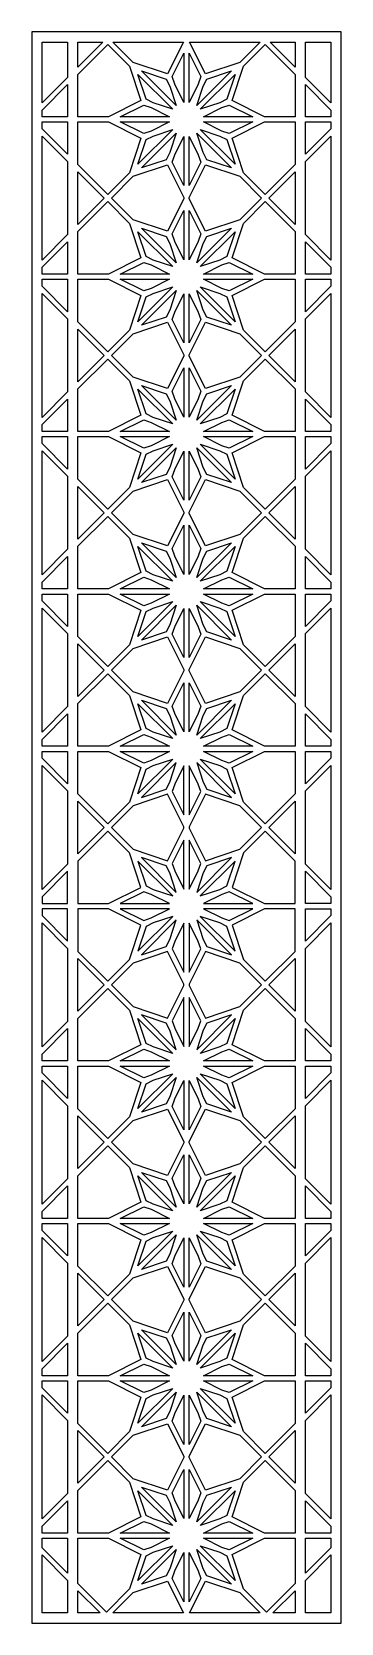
# Model space of a CAD drawing. Header units: centimetres. Extents: x 6.1 to 9.6, y -9 to 9.
import ezdxf

# ---------------------------------------------------------------- set-up
doc = ezdxf.new("R2010")
doc.units = ezdxf.units.CM
doc.header["$MEASUREMENT"] = 0
doc.layers.add('layer 1', color=7, linetype='Continuous')

msp = doc.modelspace()

# ---------------------------------------------------------------- linework, layer by layer
at = {"layer": 'layer 1', "color": 250}
for points, knots in [([(9.22235, -9.00021), (9.22235, -9.00021), (9.10677, -9.00021), (9.10677, -9.00021), (9.10677, -9.00021), (9.10677, -9.00021), (8.90951, -9.00021), (8.90951, -9.00021), (8.90951, -9.00021), (8.90951, -9.00021), (8.82779, -9.00021), (8.82779, -9.00021), (8.82779, -9.00021), (8.82779, -9.00021), (8.73967, -9.00021), (8.73967, -9.00021), (8.73967, -9.00021), (8.73967, -9.00021), (8.65794, -9.00021), (8.65794, -9.00021), (8.65794, -9.00021), (8.65794, -9.00021), (7.90734, -9.00021), (7.90734, -9.00021), (7.90734, -9.00021), (7.90734, -9.00021), (7.84956, -9.00021), (7.84956, -9.00021), (7.84956, -9.00021), (7.84956, -9.00021), (7.09895, -9.00021), (7.09895, -9.00021), (7.09895, -9.00021), (7.09895, -9.00021), (7.01723, -9.00021), (7.01723, -9.00021), (7.01723, -9.00021), (7.01723, -9.00021), (6.92911, -9.00021), (6.92911, -9.00021), (6.92911, -9.00021), (6.92911, -9.00021), (6.84738, -9.00021), (6.84738, -9.00021), (6.84738, -9.00021), (6.84738, -9.00021), (6.65012, -9.00021), (6.65012, -9.00021), (6.65012, -9.00021), (6.65012, -9.00021), (6.53455, -9.00021), (6.53455, -9.00021), (6.53455, -9.00021), (6.53455, -9.00021), (6.13036, -9.00021), (6.13036, -9.00021), (6.13036, -9.00021), (6.13036, -9.00021), (6.13036, -8.11335), (6.13036, -8.11335), (6.13036, -8.11335), (6.13036, -8.11335), (6.13036, -8.03891), (6.13036, -8.03891), (6.13036, -8.03891), (6.13036, -8.03891), (6.13036, -8.03163), (6.13036, -8.03163), (6.13036, -8.03163), (6.13036, -8.03163), (6.13036, -8.0189), (6.13036, -8.0189), (6.13036, -8.0189), (6.13036, -8.0189), (6.13036, -7.98112), (6.13036, -7.98112), (6.13036, -7.98112), (6.13036, -7.98112), (6.13036, -7.93718), (6.13036, -7.93718), (6.13036, -7.93718), (6.13036, -7.93718), (6.13036, -6.30279), (6.13036, -6.30279), (6.13036, -6.30279), (6.13036, -6.30279), (6.13036, -6.25885), (6.13036, -6.25885), (6.13036, -6.25885), (6.13036, -6.25885), (6.13036, -6.23884), (6.13036, -6.23884), (6.13036, -6.23884), (6.13036, -6.23884), (6.13036, -6.22106), (6.13036, -6.22106), (6.13036, -6.22106), (6.13036, -6.22106), (6.13036, -6.20106), (6.13036, -6.20106), (6.13036, -6.20106), (6.13036, -6.20106), (6.13036, -6.15711), (6.13036, -6.15711), (6.13036, -6.15711), (6.13036, -6.15711), (6.13036, -4.52272), (6.13036, -4.52272), (6.13036, -4.52272), (6.13036, -4.52272), (6.13036, -4.47878), (6.13036, -4.47878), (6.13036, -4.47878), (6.13036, -4.47878), (6.13036, -4.45877), (6.13036, -4.45877), (6.13036, -4.45877), (6.13036, -4.45877), (6.13036, -4.44099), (6.13036, -4.44099), (6.13036, -4.44099), (6.13036, -4.44099), (6.13036, -4.42099), (6.13036, -4.42099), (6.13036, -4.42099), (6.13036, -4.42099), (6.13036, -4.37705), (6.13036, -4.37705), (6.13036, -4.37705), (6.13036, -4.37705), (6.13036, -2.74266), (6.13036, -2.74266), (6.13036, -2.74266), (6.13036, -2.74266), (6.13036, -2.69871), (6.13036, -2.69871), (6.13036, -2.69871), (6.13036, -2.69871), (6.13036, -2.67871), (6.13036, -2.67871), (6.13036, -2.67871), (6.13036, -2.67871), (6.13036, -2.66093), (6.13036, -2.66093), (6.13036, -2.66093), (6.13036, -2.66093), (6.13036, -2.64093), (6.13036, -2.64093), (6.13036, -2.64093), (6.13036, -2.64093), (6.13036, -2.59698), (6.13036, -2.59698), (6.13036, -2.59698), (6.13036, -2.59698), (6.13036, -0.96259), (6.13036, -0.96259), (6.13036, -0.96259), (6.13036, -0.96259), (6.13036, -0.91864), (6.13036, -0.91864), (6.13036, -0.91864), (6.13036, -0.91864), (6.13036, -0.89864), (6.13036, -0.89864), (6.13036, -0.89864), (6.13036, -0.89864), (6.13036, -0.88087), (6.13036, -0.88087), (6.13036, -0.88087), (6.13036, -0.88087), (6.13036, -0.86086), (6.13036, -0.86086), (6.13036, -0.86086), (6.13036, -0.86086), (6.13036, -0.81692), (6.13036, -0.81692), (6.13036, -0.81692), (6.13036, -0.81692), (6.13036, 0.81747), (6.13036, 0.81747), (6.13036, 0.81747), (6.13036, 0.81747), (6.13036, 0.86142), (6.13036, 0.86142), (6.13036, 0.86142), (6.13036, 0.86142), (6.13036, 0.88142), (6.13036, 0.88142), (6.13036, 0.88142), (6.13036, 0.88142), (6.13036, 0.8992), (6.13036, 0.8992), (6.13036, 0.8992), (6.13036, 0.8992), (6.13036, 0.9192), (6.13036, 0.9192), (6.13036, 0.9192), (6.13036, 0.9192), (6.13036, 0.96315), (6.13036, 0.96315), (6.13036, 0.96315), (6.13036, 0.96315), (6.13036, 2.59754), (6.13036, 2.59754), (6.13036, 2.59754), (6.13036, 2.59754), (6.13036, 2.64149), (6.13036, 2.64149), (6.13036, 2.64149), (6.13036, 2.64149), (6.13036, 2.66149), (6.13036, 2.66149), (6.13036, 2.66149), (6.13036, 2.66149), (6.13036, 2.67926), (6.13036, 2.67926), (6.13036, 2.67926), (6.13036, 2.67926), (6.13036, 2.69927), (6.13036, 2.69927), (6.13036, 2.69927), (6.13036, 2.69927), (6.13036, 2.74321), (6.13036, 2.74321), (6.13036, 2.74321), (6.13036, 2.74321), (6.13036, 4.3776), (6.13036, 4.3776), (6.13036, 4.3776), (6.13036, 4.3776), (6.13036, 4.42155), (6.13036, 4.42155), (6.13036, 4.42155), (6.13036, 4.42155), (6.13036, 4.44155), (6.13036, 4.44155), (6.13036, 4.44155), (6.13036, 4.44155), (6.13036, 4.45933), (6.13036, 4.45933), (6.13036, 4.45933), (6.13036, 4.45933), (6.13036, 4.47934), (6.13036, 4.47934), (6.13036, 4.47934), (6.13036, 4.47934), (6.13036, 4.52328), (6.13036, 4.52328), (6.13036, 4.52328), (6.13036, 4.52328), (6.13036, 6.15767), (6.13036, 6.15767), (6.13036, 6.15767), (6.13036, 6.15767), (6.13036, 6.20162), (6.13036, 6.20162), (6.13036, 6.20162), (6.13036, 6.20162), (6.13036, 6.22163), (6.13036, 6.22163), (6.13036, 6.22163), (6.13036, 6.22163), (6.13036, 6.23939), (6.13036, 6.23939), (6.13036, 6.23939), (6.13036, 6.23939), (6.13036, 6.25941), (6.13036, 6.25941), (6.13036, 6.25941), (6.13036, 6.25941), (6.13036, 6.30334), (6.13036, 6.30334), (6.13036, 6.30334), (6.13036, 6.30334), (6.13036, 7.93773), (6.13036, 7.93773), (6.13036, 7.93773), (6.13036, 7.93773), (6.13036, 7.98168), (6.13036, 7.98168), (6.13036, 7.98168), (6.13036, 7.98168), (6.13036, 8), (6.13036, 8), (6.13036, 8), (6.13036, 8), (6.13036, 8.01946), (6.13036, 8.01946), (6.13036, 8.01946), (6.13036, 8.01946), (6.13036, 8.03947), (6.13036, 8.03947), (6.13036, 8.03947), (6.13036, 8.03947), (6.13036, 8.08173), (6.13036, 8.08173), (6.13036, 8.08173), (6.13036, 8.08173), (6.13036, 9.00077), (6.13036, 9.00077), (6.13036, 9.00077), (6.13036, 9.00077), (6.53455, 9.00077), (6.53455, 9.00077), (6.53455, 9.00077), (6.53455, 9.00077), (6.65012, 9.00077), (6.65012, 9.00077), (6.65012, 9.00077), (6.65012, 9.00077), (6.84738, 9.00077), (6.84738, 9.00077), (6.84738, 9.00077), (6.84738, 9.00077), (6.92911, 9.00077), (6.92911, 9.00077), (6.92911, 9.00077), (6.92911, 9.00077), (7.04941, 9.00077), (7.04941, 9.00077), (7.04941, 9.00077), (7.04941, 9.00077), (7.13114, 9.00077), (7.13114, 9.00077), (7.13114, 9.00077), (7.13114, 9.00077), (7.84956, 9.00077), (7.84956, 9.00077), (7.84956, 9.00077), (7.84956, 9.00077), (7.90734, 9.00077), (7.90734, 9.00077), (7.90734, 9.00077), (7.90734, 9.00077), (8.62577, 9.00077), (8.62577, 9.00077), (8.62577, 9.00077), (8.62577, 9.00077), (8.70748, 9.00077), (8.70748, 9.00077), (8.70748, 9.00077), (8.70748, 9.00077), (8.82779, 9.00077), (8.82779, 9.00077), (8.82779, 9.00077), (8.82779, 9.00077), (8.90951, 9.00077), (8.90951, 9.00077), (8.90951, 9.00077), (8.90951, 9.00077), (9.10677, 9.00077), (9.10677, 9.00077), (9.10677, 9.00077), (9.10677, 9.00077), (9.22235, 9.00077), (9.22235, 9.00077), (9.22235, 9.00077), (9.22235, 9.00077), (9.62654, 9.00077), (9.62654, 9.00077), (9.62654, 9.00077), (9.62654, 9.00077), (9.62654, 8.08173), (9.62654, 8.08173), (9.62654, 8.08173), (9.62654, 8.08173), (9.62654, 8.03947), (9.62654, 8.03947), (9.62654, 8.03947), (9.62654, 8.03947), (9.62654, 8.01946), (9.62654, 8.01946), (9.62654, 8.01946), (9.62654, 8.01946), (9.62654, 8), (9.62654, 8), (9.62654, 8), (9.62654, 8), (9.62654, 7.98168), (9.62654, 7.98168), (9.62654, 7.98168), (9.62654, 7.98168), (9.62654, 7.93773), (9.62654, 7.93773), (9.62654, 7.93773), (9.62654, 7.93773), (9.62654, 6.30334), (9.62654, 6.30334), (9.62654, 6.30334), (9.62654, 6.30334), (9.62654, 6.25941), (9.62654, 6.25941), (9.62654, 6.25941), (9.62654, 6.25941), (9.62654, 6.23939), (9.62654, 6.23939), (9.62654, 6.23939), (9.62654, 6.23939), (9.62654, 6.22162), (9.62654, 6.22162), (9.62654, 6.22162), (9.62654, 6.22162), (9.62654, 6.20162), (9.62654, 6.20162), (9.62654, 6.20162), (9.62654, 6.20162), (9.62654, 6.15767), (9.62654, 6.15767), (9.62654, 6.15767), (9.62654, 6.15767), (9.62654, 4.52328), (9.62654, 4.52328), (9.62654, 4.52328), (9.62654, 4.52328), (9.62654, 4.47934), (9.62654, 4.47934), (9.62654, 4.47934), (9.62654, 4.47934), (9.62654, 4.45933), (9.62654, 4.45933), (9.62654, 4.45933), (9.62654, 4.45933), (9.62654, 4.44155), (9.62654, 4.44155), (9.62654, 4.44155), (9.62654, 4.44155), (9.62654, 4.42155), (9.62654, 4.42155), (9.62654, 4.42155), (9.62654, 4.42155), (9.62654, 4.3776), (9.62654, 4.3776), (9.62654, 4.3776), (9.62654, 4.3776), (9.62654, 2.74321), (9.62654, 2.74321), (9.62654, 2.74321), (9.62654, 2.74321), (9.62654, 2.69927), (9.62654, 2.69927), (9.62654, 2.69927), (9.62654, 2.69927), (9.62654, 2.67926), (9.62654, 2.67926), (9.62654, 2.67926), (9.62654, 2.67926), (9.62654, 2.66149), (9.62654, 2.66149), (9.62654, 2.66149), (9.62654, 2.66149), (9.62654, 2.64149), (9.62654, 2.64149), (9.62654, 2.64149), (9.62654, 2.64149), (9.62654, 2.59754), (9.62654, 2.59754), (9.62654, 2.59754), (9.62654, 2.59754), (9.62654, 0.96315), (9.62654, 0.96315), (9.62654, 0.96315), (9.62654, 0.96315), (9.62654, 0.9192), (9.62654, 0.9192), (9.62654, 0.9192), (9.62654, 0.9192), (9.62654, 0.8992), (9.62654, 0.8992), (9.62654, 0.8992), (9.62654, 0.8992), (9.62654, 0.88142), (9.62654, 0.88142), (9.62654, 0.88142), (9.62654, 0.88142), (9.62654, 0.86142), (9.62654, 0.86142), (9.62654, 0.86142), (9.62654, 0.86142), (9.62654, 0.81747), (9.62654, 0.81747), (9.62654, 0.81747), (9.62654, 0.81747), (9.62654, -0.81691), (9.62654, -0.81691), (9.62654, -0.81691), (9.62654, -0.81691), (9.62654, -0.86086), (9.62654, -0.86086), (9.62654, -0.86086), (9.62654, -0.86086), (9.62654, -0.88087), (9.62654, -0.88087), (9.62654, -0.88087), (9.62654, -0.88087), (9.62654, -0.89864), (9.62654, -0.89864), (9.62654, -0.89864), (9.62654, -0.89864), (9.62654, -0.91864), (9.62654, -0.91864), (9.62654, -0.91864), (9.62654, -0.91864), (9.62654, -0.96259), (9.62654, -0.96259), (9.62654, -0.96259), (9.62654, -0.96259), (9.62654, -2.59698), (9.62654, -2.59698), (9.62654, -2.59698), (9.62654, -2.59698), (9.62654, -2.64093), (9.62654, -2.64093), (9.62654, -2.64093), (9.62654, -2.64093), (9.62654, -2.66093), (9.62654, -2.66093), (9.62654, -2.66093), (9.62654, -2.66093), (9.62654, -2.67871), (9.62654, -2.67871), (9.62654, -2.67871), (9.62654, -2.67871), (9.62654, -2.69871), (9.62654, -2.69871), (9.62654, -2.69871), (9.62654, -2.69871), (9.62654, -2.74266), (9.62654, -2.74266), (9.62654, -2.74266), (9.62654, -2.74266), (9.62654, -4.37704), (9.62654, -4.37704), (9.62654, -4.37704), (9.62654, -4.37704), (9.62654, -4.42099), (9.62654, -4.42099), (9.62654, -4.42099), (9.62654, -4.42099), (9.62654, -4.441), (9.62654, -4.441), (9.62654, -4.441), (9.62654, -4.441), (9.62654, -4.45877), (9.62654, -4.45877), (9.62654, -4.45877), (9.62654, -4.45877), (9.62654, -4.47878), (9.62654, -4.47878), (9.62654, -4.47878), (9.62654, -4.47878), (9.62654, -4.52272), (9.62654, -4.52272), (9.62654, -4.52272), (9.62654, -4.52272), (9.62654, -6.15711), (9.62654, -6.15711), (9.62654, -6.15711), (9.62654, -6.15711), (9.62654, -6.20106), (9.62654, -6.20106), (9.62654, -6.20106), (9.62654, -6.20106), (9.62654, -6.22106), (9.62654, -6.22106), (9.62654, -6.22106), (9.62654, -6.22106), (9.62654, -6.23884), (9.62654, -6.23884), (9.62654, -6.23884), (9.62654, -6.23884), (9.62654, -6.25885), (9.62654, -6.25885), (9.62654, -6.25885), (9.62654, -6.25885), (9.62654, -6.30279), (9.62654, -6.30279), (9.62654, -6.30279), (9.62654, -6.30279), (9.62654, -7.93717), (9.62654, -7.93717), (9.62654, -7.93717), (9.62654, -7.93717), (9.62654, -7.98112), (9.62654, -7.98112), (9.62654, -7.98112), (9.62654, -7.98112), (9.62654, -8.0189), (9.62654, -8.0189), (9.62654, -8.0189), (9.62654, -8.0189), (9.62654, -8.03163), (9.62654, -8.03163), (9.62654, -8.03163), (9.62654, -8.03163), (9.62654, -8.03891), (9.62654, -8.03891), (9.62654, -8.03891), (9.62654, -8.03891), (9.62654, -8.11334), (9.62654, -8.11334), (9.62654, -8.11334), (9.62654, -8.11334), (9.62654, -9.00021), (9.62654, -9.00021), (9.62654, -9.00021), (9.62654, -9.00021), (9.22235, -9.00021), (9.22235, -9.00021)], [0, 0, 0, 0, 0.00653595, 0.00653595, 0.00653595, 0.00653595, 0.0130719, 0.0130719, 0.0130719, 0.0130719, 0.01960784, 0.01960784, 0.01960784, 0.01960784, 0.02614379, 0.02614379, 0.02614379, 0.02614379, 0.03267974, 0.03267974, 0.03267974, 0.03267974, 0.03921569, 0.03921569, 0.03921569, 0.03921569, 0.04575163, 0.04575163, 0.04575163, 0.04575163, 0.05228758, 0.05228758, 0.05228758, 0.05228758, 0.05882353, 0.05882353, 0.05882353, 0.05882353, 0.06535948, 0.06535948, 0.06535948, 0.06535948, 0.07189542, 0.07189542, 0.07189542, 0.07189542, 0.07843137, 0.07843137, 0.07843137, 0.07843137, 0.08496732, 0.08496732, 0.08496732, 0.08496732, 0.09150327, 0.09150327, 0.09150327, 0.09150327, 0.09803922, 0.09803922, 0.09803922, 0.09803922, 0.10457516, 0.10457516, 0.10457516, 0.10457516, 0.11111111, 0.11111111, 0.11111111, 0.11111111, 0.11764706, 0.11764706, 0.11764706, 0.11764706, 0.12418301, 0.12418301, 0.12418301, 0.12418301, 0.13071895, 0.13071895, 0.13071895, 0.13071895, 0.1372549, 0.1372549, 0.1372549, 0.1372549, 0.14379085, 0.14379085, 0.14379085, 0.14379085, 0.1503268, 0.1503268, 0.1503268, 0.1503268, 0.15686275, 0.15686275, 0.15686275, 0.15686275, 0.16339869, 0.16339869, 0.16339869, 0.16339869, 0.16993464, 0.16993464, 0.16993464, 0.16993464, 0.17647059, 0.17647059, 0.17647059, 0.17647059, 0.18300654, 0.18300654, 0.18300654, 0.18300654, 0.18954248, 0.18954248, 0.18954248, 0.18954248, 0.19607843, 0.19607843, 0.19607843, 0.19607843, 0.20261438, 0.20261438, 0.20261438, 0.20261438, 0.20915033, 0.20915033, 0.20915033, 0.20915033, 0.21568627, 0.21568627, 0.21568627, 0.21568627, 0.22222222, 0.22222222, 0.22222222, 0.22222222, 0.22875817, 0.22875817, 0.22875817, 0.22875817, 0.23529412, 0.23529412, 0.23529412, 0.23529412, 0.24183007, 0.24183007, 0.24183007, 0.24183007, 0.24836601, 0.24836601, 0.24836601, 0.24836601, 0.25490196, 0.25490196, 0.25490196, 0.25490196, 0.26143791, 0.26143791, 0.26143791, 0.26143791, 0.26797386, 0.26797386, 0.26797386, 0.26797386, 0.2745098, 0.2745098, 0.2745098, 0.2745098, 0.28104575, 0.28104575, 0.28104575, 0.28104575, 0.2875817, 0.2875817, 0.2875817, 0.2875817, 0.29411765, 0.29411765, 0.29411765, 0.29411765, 0.30065359, 0.30065359, 0.30065359, 0.30065359, 0.30718954, 0.30718954, 0.30718954, 0.30718954, 0.31372549, 0.31372549, 0.31372549, 0.31372549, 0.32026144, 0.32026144, 0.32026144, 0.32026144, 0.32679739, 0.32679739, 0.32679739, 0.32679739, 0.33333333, 0.33333333, 0.33333333, 0.33333333, 0.33986928, 0.33986928, 0.33986928, 0.33986928, 0.34640523, 0.34640523, 0.34640523, 0.34640523, 0.35294118, 0.35294118, 0.35294118, 0.35294118, 0.35947712, 0.35947712, 0.35947712, 0.35947712, 0.36601307, 0.36601307, 0.36601307, 0.36601307, 0.37254902, 0.37254902, 0.37254902, 0.37254902, 0.37908497, 0.37908497, 0.37908497, 0.37908497, 0.38562092, 0.38562092, 0.38562092, 0.38562092, 0.39215686, 0.39215686, 0.39215686, 0.39215686, 0.39869281, 0.39869281, 0.39869281, 0.39869281, 0.40522876, 0.40522876, 0.40522876, 0.40522876, 0.41176471, 0.41176471, 0.41176471, 0.41176471, 0.41830065, 0.41830065, 0.41830065, 0.41830065, 0.4248366, 0.4248366, 0.4248366, 0.4248366, 0.43137255, 0.43137255, 0.43137255, 0.43137255, 0.4379085, 0.4379085, 0.4379085, 0.4379085, 0.44444444, 0.44444444, 0.44444444, 0.44444444, 0.45098039, 0.45098039, 0.45098039, 0.45098039, 0.45751634, 0.45751634, 0.45751634, 0.45751634, 0.46405229, 0.46405229, 0.46405229, 0.46405229, 0.47058824, 0.47058824, 0.47058824, 0.47058824, 0.47712418, 0.47712418, 0.47712418, 0.47712418, 0.48366013, 0.48366013, 0.48366013, 0.48366013, 0.49019608, 0.49019608, 0.49019608, 0.49019608, 0.49673203, 0.49673203, 0.49673203, 0.49673203, 0.50326797, 0.50326797, 0.50326797, 0.50326797, 0.50980392, 0.50980392, 0.50980392, 0.50980392, 0.51633987, 0.51633987, 0.51633987, 0.51633987, 0.52287582, 0.52287582, 0.52287582, 0.52287582, 0.52941176, 0.52941176, 0.52941176, 0.52941176, 0.53594771, 0.53594771, 0.53594771, 0.53594771, 0.54248366, 0.54248366, 0.54248366, 0.54248366, 0.54901961, 0.54901961, 0.54901961, 0.54901961, 0.55555556, 0.55555556, 0.55555556, 0.55555556, 0.5620915, 0.5620915, 0.5620915, 0.5620915, 0.56862745, 0.56862745, 0.56862745, 0.56862745, 0.5751634, 0.5751634, 0.5751634, 0.5751634, 0.58169935, 0.58169935, 0.58169935, 0.58169935, 0.58823529, 0.58823529, 0.58823529, 0.58823529, 0.59477124, 0.59477124, 0.59477124, 0.59477124, 0.60130719, 0.60130719, 0.60130719, 0.60130719, 0.60784314, 0.60784314, 0.60784314, 0.60784314, 0.61437908, 0.61437908, 0.61437908, 0.61437908, 0.62091503, 0.62091503, 0.62091503, 0.62091503, 0.62745098, 0.62745098, 0.62745098, 0.62745098, 0.63398693, 0.63398693, 0.63398693, 0.63398693, 0.64052288, 0.64052288, 0.64052288, 0.64052288, 0.64705882, 0.64705882, 0.64705882, 0.64705882, 0.65359477, 0.65359477, 0.65359477, 0.65359477, 0.66013072, 0.66013072, 0.66013072, 0.66013072, 0.66666667, 0.66666667, 0.66666667, 0.66666667, 0.67320261, 0.67320261, 0.67320261, 0.67320261, 0.67973856, 0.67973856, 0.67973856, 0.67973856, 0.68627451, 0.68627451, 0.68627451, 0.68627451, 0.69281046, 0.69281046, 0.69281046, 0.69281046, 0.69934641, 0.69934641, 0.69934641, 0.69934641, 0.70588235, 0.70588235, 0.70588235, 0.70588235, 0.7124183, 0.7124183, 0.7124183, 0.7124183, 0.71895425, 0.71895425, 0.71895425, 0.71895425, 0.7254902, 0.7254902, 0.7254902, 0.7254902, 0.73202614, 0.73202614, 0.73202614, 0.73202614, 0.73856209, 0.73856209, 0.73856209, 0.73856209, 0.74509804, 0.74509804, 0.74509804, 0.74509804, 0.75163399, 0.75163399, 0.75163399, 0.75163399, 0.75816993, 0.75816993, 0.75816993, 0.75816993, 0.76470588, 0.76470588, 0.76470588, 0.76470588, 0.77124183, 0.77124183, 0.77124183, 0.77124183, 0.77777778, 0.77777778, 0.77777778, 0.77777778, 0.78431373, 0.78431373, 0.78431373, 0.78431373, 0.79084967, 0.79084967, 0.79084967, 0.79084967, 0.79738562, 0.79738562, 0.79738562, 0.79738562, 0.80392157, 0.80392157, 0.80392157, 0.80392157, 0.81045752, 0.81045752, 0.81045752, 0.81045752, 0.81699346, 0.81699346, 0.81699346, 0.81699346, 0.82352941, 0.82352941, 0.82352941, 0.82352941, 0.83006536, 0.83006536, 0.83006536, 0.83006536, 0.83660131, 0.83660131, 0.83660131, 0.83660131, 0.84313725, 0.84313725, 0.84313725, 0.84313725, 0.8496732, 0.8496732, 0.8496732, 0.8496732, 0.85620915, 0.85620915, 0.85620915, 0.85620915, 0.8627451, 0.8627451, 0.8627451, 0.8627451, 0.86928105, 0.86928105, 0.86928105, 0.86928105, 0.87581699, 0.87581699, 0.87581699, 0.87581699, 0.88235294, 0.88235294, 0.88235294, 0.88235294, 0.88888889, 0.88888889, 0.88888889, 0.88888889, 0.89542484, 0.89542484, 0.89542484, 0.89542484, 0.90196078, 0.90196078, 0.90196078, 0.90196078, 0.90849673, 0.90849673, 0.90849673, 0.90849673, 0.91503268, 0.91503268, 0.91503268, 0.91503268, 0.92156863, 0.92156863, 0.92156863, 0.92156863, 0.92810458, 0.92810458, 0.92810458, 0.92810458, 0.93464052, 0.93464052, 0.93464052, 0.93464052, 0.94117647, 0.94117647, 0.94117647, 0.94117647, 0.94771242, 0.94771242, 0.94771242, 0.94771242, 0.95424837, 0.95424837, 0.95424837, 0.95424837, 0.96078431, 0.96078431, 0.96078431, 0.96078431, 0.96732026, 0.96732026, 0.96732026, 0.96732026, 0.97385621, 0.97385621, 0.97385621, 0.97385621, 0.98039216, 0.98039216, 0.98039216, 0.98039216, 0.9869281, 0.9869281, 0.9869281, 0.9869281, 1, 1, 1, 1]), ([(6.24593, 8.1973), (6.24593, 8.1973), (6.53455, 8.48592), (6.53455, 8.48592), (6.53455, 8.48592), (6.53455, 8.48592), (6.53455, 8.8852), (6.53455, 8.8852), (6.53455, 8.8852), (6.53455, 8.8852), (6.24593, 8.8852), (6.24593, 8.8852), (6.24593, 8.8852), (6.24593, 8.8852), (6.24593, 8.1973), (6.24593, 8.1973)], [0, 0, 0, 0, 0.2, 0.2, 0.2, 0.2, 0.4, 0.4, 0.4, 0.4, 0.6, 0.6, 0.6, 0.6, 1, 1, 1, 1]), ([(6.65012, 8.60149), (6.65012, 8.60149), (6.93384, 8.8852), (6.93384, 8.8852), (6.93384, 8.8852), (6.93384, 8.8852), (6.65012, 8.8852), (6.65012, 8.8852), (6.65012, 8.8852), (6.65012, 8.8852), (6.65012, 8.60149), (6.65012, 8.60149)], [0, 0, 0, 0, 0.25, 0.25, 0.25, 0.25, 0.5, 0.5, 0.5, 0.5, 1, 1, 1, 1]), ([(6.65012, 8.03947), (6.65012, 8.03947), (6.99624, 8.03947), (6.99624, 8.03947), (6.99624, 8.03947), (6.99624, 8.03947), (7.364, 8.22366), (7.364, 8.22366), (7.364, 8.22366), (7.364, 8.22366), (7.23419, 8.61397), (7.23419, 8.61397), (7.23419, 8.61397), (7.23419, 8.61397), (6.98925, 8.8589), (6.98925, 8.8589), (6.98925, 8.8589), (6.98925, 8.8589), (6.65012, 8.51977), (6.65012, 8.51977), (6.65012, 8.51977), (6.65012, 8.51977), (6.65012, 8.03947), (6.65012, 8.03947)], [0, 0, 0, 0, 0.14285714, 0.14285714, 0.14285714, 0.14285714, 0.28571429, 0.28571429, 0.28571429, 0.28571429, 0.42857143, 0.42857143, 0.42857143, 0.42857143, 0.57142857, 0.57142857, 0.57142857, 0.57142857, 0.71428571, 0.71428571, 0.71428571, 0.71428571, 1, 1, 1, 1]), ([(7.04468, 8.8852), (7.04468, 8.8852), (7.27506, 8.65483), (7.27506, 8.65483), (7.27506, 8.65483), (7.27506, 8.65483), (7.66536, 8.52502), (7.66536, 8.52502), (7.66536, 8.52502), (7.66536, 8.52502), (7.84575, 8.8852), (7.84575, 8.8852), (7.84575, 8.8852), (7.84575, 8.8852), (7.04468, 8.8852), (7.04468, 8.8852)], [0, 0, 0, 0, 0.2, 0.2, 0.2, 0.2, 0.4, 0.4, 0.4, 0.4, 0.6, 0.6, 0.6, 0.6, 1, 1, 1, 1]), ([(8.48182, 8.65482), (8.48182, 8.65482), (8.71221, 8.8852), (8.71221, 8.8852), (8.71221, 8.8852), (8.71221, 8.8852), (7.91115, 8.8852), (7.91115, 8.8852), (7.91115, 8.8852), (7.91115, 8.8852), (8.09154, 8.52502), (8.09154, 8.52502), (8.09154, 8.52502), (8.09154, 8.52502), (8.48182, 8.65482), (8.48182, 8.65482)], [0, 0, 0, 0, 0.2, 0.2, 0.2, 0.2, 0.4, 0.4, 0.4, 0.4, 0.6, 0.6, 0.6, 0.6, 1, 1, 1, 1]), ([(8.76764, 8.8589), (8.76764, 8.8589), (8.52272, 8.61399), (8.52272, 8.61399), (8.52272, 8.61399), (8.52272, 8.61399), (8.39291, 8.22366), (8.39291, 8.22366), (8.39291, 8.22366), (8.39291, 8.22366), (8.76066, 8.03947), (8.76066, 8.03947), (8.76066, 8.03947), (8.76066, 8.03947), (9.10677, 8.03947), (9.10677, 8.03947), (9.10677, 8.03947), (9.10677, 8.03947), (9.10677, 8.51977), (9.10677, 8.51977), (9.10677, 8.51977), (9.10677, 8.51977), (8.76764, 8.8589), (8.76764, 8.8589)], [0, 0, 0, 0, 0.14285714, 0.14285714, 0.14285714, 0.14285714, 0.28571429, 0.28571429, 0.28571429, 0.28571429, 0.42857143, 0.42857143, 0.42857143, 0.42857143, 0.57142857, 0.57142857, 0.57142857, 0.57142857, 0.71428571, 0.71428571, 0.71428571, 0.71428571, 1, 1, 1, 1]), ([(8.82307, 8.8852), (8.82307, 8.8852), (9.10677, 8.6015), (9.10677, 8.6015), (9.10677, 8.6015), (9.10677, 8.6015), (9.10677, 8.8852), (9.10677, 8.8852), (9.10677, 8.8852), (9.10677, 8.8852), (8.82307, 8.8852), (8.82307, 8.8852)], [0, 0, 0, 0, 0.25, 0.25, 0.25, 0.25, 0.5, 0.5, 0.5, 0.5, 1, 1, 1, 1]), ([(9.22235, 8.8852), (9.22235, 8.8852), (9.22235, 8.48592), (9.22235, 8.48592), (9.22235, 8.48592), (9.22235, 8.48592), (9.51097, 8.1973), (9.51097, 8.1973), (9.51097, 8.1973), (9.51097, 8.1973), (9.51097, 8.8852), (9.51097, 8.8852), (9.51097, 8.8852), (9.51097, 8.8852), (9.22235, 8.8852), (9.22235, 8.8852)], [0, 0, 0, 0, 0.2, 0.2, 0.2, 0.2, 0.4, 0.4, 0.4, 0.4, 0.6, 0.6, 0.6, 0.6, 1, 1, 1, 1]), ([(7.84956, 8.20253), (7.84956, 8.20253), (7.84956, 8.75852), (7.84956, 8.75852), (7.84956, 8.75852), (7.84956, 8.75852), (7.71743, 8.49471), (7.71743, 8.49471), (7.71743, 8.49471), (7.71743, 8.49471), (7.74553, 8.41024), (7.74553, 8.41024), (7.74553, 8.41024), (7.74553, 8.41024), (7.84956, 8.20253), (7.84956, 8.20253)], [0, 0, 0, 0, 0.2, 0.2, 0.2, 0.2, 0.4, 0.4, 0.4, 0.4, 0.6, 0.6, 0.6, 0.6, 1, 1, 1, 1]), ([(7.90734, 8.75852), (7.90734, 8.75852), (7.90734, 8.20253), (7.90734, 8.20253), (7.90734, 8.20253), (7.90734, 8.20253), (8.01138, 8.41024), (8.01138, 8.41024), (8.01138, 8.41024), (8.01138, 8.41024), (8.03947, 8.49471), (8.03947, 8.49471), (8.03947, 8.49471), (8.03947, 8.49471), (7.90734, 8.75852), (7.90734, 8.75852)], [0, 0, 0, 0, 0.2, 0.2, 0.2, 0.2, 0.4, 0.4, 0.4, 0.4, 0.6, 0.6, 0.6, 0.6, 1, 1, 1, 1]), ([(7.72229, 8.12587), (7.72229, 8.12587), (7.32914, 8.51902), (7.32914, 8.51902), (7.32914, 8.51902), (7.32914, 8.51902), (7.42225, 8.23906), (7.42225, 8.23906), (7.42225, 8.23906), (7.42225, 8.23906), (7.50184, 8.19918), (7.50184, 8.19918), (7.50184, 8.19918), (7.50184, 8.19918), (7.72229, 8.12587), (7.72229, 8.12587)], [0, 0, 0, 0, 0.2, 0.2, 0.2, 0.2, 0.4, 0.4, 0.4, 0.4, 0.6, 0.6, 0.6, 0.6, 1, 1, 1, 1]), ([(7.37001, 8.55987), (7.37001, 8.55987), (7.76314, 8.16674), (7.76314, 8.16674), (7.76314, 8.16674), (7.76314, 8.16674), (7.68983, 8.38717), (7.68983, 8.38717), (7.68983, 8.38717), (7.68983, 8.38717), (7.64996, 8.46677), (7.64996, 8.46677), (7.64996, 8.46677), (7.64996, 8.46677), (7.37001, 8.55987), (7.37001, 8.55987)], [0, 0, 0, 0, 0.2, 0.2, 0.2, 0.2, 0.4, 0.4, 0.4, 0.4, 0.6, 0.6, 0.6, 0.6, 1, 1, 1, 1]), ([(7.99376, 8.16675), (7.99376, 8.16675), (8.38689, 8.55987), (8.38689, 8.55987), (8.38689, 8.55987), (8.38689, 8.55987), (8.10694, 8.46677), (8.10694, 8.46677), (8.10694, 8.46677), (8.10694, 8.46677), (8.06707, 8.38717), (8.06707, 8.38717), (8.06707, 8.38717), (8.06707, 8.38717), (7.99376, 8.16675), (7.99376, 8.16675)], [0, 0, 0, 0, 0.2, 0.2, 0.2, 0.2, 0.4, 0.4, 0.4, 0.4, 0.6, 0.6, 0.6, 0.6, 1, 1, 1, 1]), ([(8.42777, 8.51903), (8.42777, 8.51903), (8.0346, 8.12586), (8.0346, 8.12586), (8.0346, 8.12586), (8.0346, 8.12586), (8.25506, 8.19918), (8.25506, 8.19918), (8.25506, 8.19918), (8.25506, 8.19918), (8.33466, 8.23906), (8.33466, 8.23906), (8.33466, 8.23906), (8.33466, 8.23906), (8.42777, 8.51903), (8.42777, 8.51903)], [0, 0, 0, 0, 0.2, 0.2, 0.2, 0.2, 0.4, 0.4, 0.4, 0.4, 0.6, 0.6, 0.6, 0.6, 1, 1, 1, 1]), ([(6.24593, 8.03947), (6.24593, 8.03947), (6.53455, 8.03947), (6.53455, 8.03947), (6.53455, 8.03947), (6.53455, 8.03947), (6.53455, 8.40419), (6.53455, 8.40419), (6.53455, 8.40419), (6.53455, 8.40419), (6.24593, 8.11557), (6.24593, 8.11557), (6.24593, 8.11557), (6.24593, 8.11557), (6.24593, 8.03947), (6.24593, 8.03947)], [0, 0, 0, 0, 0.2, 0.2, 0.2, 0.2, 0.4, 0.4, 0.4, 0.4, 0.6, 0.6, 0.6, 0.6, 1, 1, 1, 1]), ([(9.22235, 8.40419), (9.22235, 8.40419), (9.22235, 8.03947), (9.22235, 8.03947), (9.22235, 8.03947), (9.22235, 8.03947), (9.51097, 8.03947), (9.51097, 8.03947), (9.51097, 8.03947), (9.51097, 8.03947), (9.51097, 8.11557), (9.51097, 8.11557), (9.51097, 8.11557), (9.51097, 8.11557), (9.22235, 8.40419), (9.22235, 8.40419)], [0, 0, 0, 0, 0.2, 0.2, 0.2, 0.2, 0.4, 0.4, 0.4, 0.4, 0.6, 0.6, 0.6, 0.6, 1, 1, 1, 1]), ([(7.13051, 8.03947), (7.13051, 8.03947), (7.68647, 8.03947), (7.68647, 8.03947), (7.68647, 8.03947), (7.68647, 8.03947), (7.47878, 8.14349), (7.47878, 8.14349), (7.47878, 8.14349), (7.47878, 8.14349), (7.3943, 8.17158), (7.3943, 8.17158), (7.3943, 8.17158), (7.3943, 8.17158), (7.13051, 8.03947), (7.13051, 8.03947)], [0, 0, 0, 0, 0.2, 0.2, 0.2, 0.2, 0.4, 0.4, 0.4, 0.4, 0.6, 0.6, 0.6, 0.6, 1, 1, 1, 1]), ([(8.07043, 8.03947), (8.07043, 8.03947), (8.62639, 8.03947), (8.62639, 8.03947), (8.62639, 8.03947), (8.62639, 8.03947), (8.3626, 8.17158), (8.3626, 8.17158), (8.3626, 8.17158), (8.3626, 8.17158), (8.27813, 8.14349), (8.27813, 8.14349), (8.27813, 8.14349), (8.27813, 8.14349), (8.07043, 8.03947), (8.07043, 8.03947)], [0, 0, 0, 0, 0.2, 0.2, 0.2, 0.2, 0.4, 0.4, 0.4, 0.4, 0.6, 0.6, 0.6, 0.6, 1, 1, 1, 1]), ([(6.53455, 7.98168), (6.53455, 7.98168), (6.24593, 7.98168), (6.24593, 7.98168), (6.24593, 7.98168), (6.24593, 7.98168), (6.24593, 7.90389), (6.24593, 7.90389), (6.24593, 7.90389), (6.24593, 7.90389), (6.53455, 7.61527), (6.53455, 7.61527), (6.53455, 7.61527), (6.53455, 7.61527), (6.53455, 7.98168), (6.53455, 7.98168)], [0, 0, 0, 0, 0.2, 0.2, 0.2, 0.2, 0.4, 0.4, 0.4, 0.4, 0.6, 0.6, 0.6, 0.6, 1, 1, 1, 1]), ([(6.98842, 7.16141), (6.98842, 7.16141), (7.2342, 7.40719), (7.2342, 7.40719), (7.2342, 7.40719), (7.2342, 7.40719), (7.364, 7.79747), (7.364, 7.79747), (7.364, 7.79747), (7.364, 7.79747), (6.9962, 7.98168), (6.9962, 7.98168), (6.9962, 7.98168), (6.9962, 7.98168), (6.65012, 7.98168), (6.65012, 7.98168), (6.65012, 7.98168), (6.65012, 7.98168), (6.65012, 7.4997), (6.65012, 7.4997), (6.65012, 7.4997), (6.65012, 7.4997), (6.98842, 7.16141), (6.98842, 7.16141)], [0, 0, 0, 0, 0.14285714, 0.14285714, 0.14285714, 0.14285714, 0.28571429, 0.28571429, 0.28571429, 0.28571429, 0.42857143, 0.42857143, 0.42857143, 0.42857143, 0.57142857, 0.57142857, 0.57142857, 0.57142857, 0.71428571, 0.71428571, 0.71428571, 0.71428571, 1, 1, 1, 1]), ([(7.68651, 7.98168), (7.68651, 7.98168), (7.13047, 7.98168), (7.13047, 7.98168), (7.13047, 7.98168), (7.13047, 7.98168), (7.3943, 7.84955), (7.3943, 7.84955), (7.3943, 7.84955), (7.3943, 7.84955), (7.47877, 7.87764), (7.47877, 7.87764), (7.47877, 7.87764), (7.47877, 7.87764), (7.68651, 7.98168), (7.68651, 7.98168)], [0, 0, 0, 0, 0.2, 0.2, 0.2, 0.2, 0.4, 0.4, 0.4, 0.4, 0.6, 0.6, 0.6, 0.6, 1, 1, 1, 1]), ([(8.62643, 7.98168), (8.62643, 7.98168), (8.07039, 7.98168), (8.07039, 7.98168), (8.07039, 7.98168), (8.07039, 7.98168), (8.27812, 7.87764), (8.27812, 7.87764), (8.27812, 7.87764), (8.27812, 7.87764), (8.3626, 7.84955), (8.3626, 7.84955), (8.3626, 7.84955), (8.3626, 7.84955), (8.62643, 7.98168), (8.62643, 7.98168)], [0, 0, 0, 0, 0.2, 0.2, 0.2, 0.2, 0.4, 0.4, 0.4, 0.4, 0.6, 0.6, 0.6, 0.6, 1, 1, 1, 1]), ([(9.10677, 7.98168), (9.10677, 7.98168), (8.7607, 7.98168), (8.7607, 7.98168), (8.7607, 7.98168), (8.7607, 7.98168), (8.39291, 7.79747), (8.39291, 7.79747), (8.39291, 7.79747), (8.39291, 7.79747), (8.52271, 7.40716), (8.52271, 7.40716), (8.52271, 7.40716), (8.52271, 7.40716), (8.76848, 7.1614), (8.76848, 7.1614), (8.76848, 7.1614), (8.76848, 7.1614), (9.10677, 7.49969), (9.10677, 7.49969), (9.10677, 7.49969), (9.10677, 7.49969), (9.10677, 7.98168), (9.10677, 7.98168)], [0, 0, 0, 0, 0.14285714, 0.14285714, 0.14285714, 0.14285714, 0.28571429, 0.28571429, 0.28571429, 0.28571429, 0.42857143, 0.42857143, 0.42857143, 0.42857143, 0.57142857, 0.57142857, 0.57142857, 0.57142857, 0.71428571, 0.71428571, 0.71428571, 0.71428571, 1, 1, 1, 1]), ([(9.22235, 7.98168), (9.22235, 7.98168), (9.22235, 7.61527), (9.22235, 7.61527), (9.22235, 7.61527), (9.22235, 7.61527), (9.51097, 7.90389), (9.51097, 7.90389), (9.51097, 7.90389), (9.51097, 7.90389), (9.51097, 7.98168), (9.51097, 7.98168), (9.51097, 7.98168), (9.51097, 7.98168), (9.22235, 7.98168), (9.22235, 7.98168)], [0, 0, 0, 0, 0.2, 0.2, 0.2, 0.2, 0.4, 0.4, 0.4, 0.4, 0.6, 0.6, 0.6, 0.6, 1, 1, 1, 1]), ([(6.24593, 6.41892), (6.24593, 6.41892), (6.53455, 6.70753), (6.53455, 6.70753), (6.53455, 6.70753), (6.53455, 6.70753), (6.53455, 7.53355), (6.53455, 7.53355), (6.53455, 7.53355), (6.53455, 7.53355), (6.24593, 7.82216), (6.24593, 7.82216), (6.24593, 7.82216), (6.24593, 7.82216), (6.24593, 6.41893), (6.24593, 6.41893), (6.24593, 6.41893), (6.24593, 6.41893), (6.24593, 6.41892), (6.24593, 6.41892)], [0, 0, 0, 0, 0.16666667, 0.16666667, 0.16666667, 0.16666667, 0.33333333, 0.33333333, 0.33333333, 0.33333333, 0.5, 0.5, 0.5, 0.5, 0.66666667, 0.66666667, 0.66666667, 0.66666667, 1, 1, 1, 1]), ([(7.32915, 7.50214), (7.32915, 7.50214), (7.72226, 7.89525), (7.72226, 7.89525), (7.72226, 7.89525), (7.72226, 7.89525), (7.50184, 7.82195), (7.50184, 7.82195), (7.50184, 7.82195), (7.50184, 7.82195), (7.42225, 7.78208), (7.42225, 7.78208), (7.42225, 7.78208), (7.42225, 7.78208), (7.32915, 7.50214), (7.32915, 7.50214)], [0, 0, 0, 0, 0.2, 0.2, 0.2, 0.2, 0.4, 0.4, 0.4, 0.4, 0.6, 0.6, 0.6, 0.6, 1, 1, 1, 1]), ([(7.76314, 7.8544), (7.76314, 7.8544), (7.36999, 7.46125), (7.36999, 7.46125), (7.36999, 7.46125), (7.36999, 7.46125), (7.64996, 7.55436), (7.64996, 7.55436), (7.64996, 7.55436), (7.64996, 7.55436), (7.68983, 7.63396), (7.68983, 7.63396), (7.68983, 7.63396), (7.68983, 7.63396), (7.76314, 7.8544), (7.76314, 7.8544)], [0, 0, 0, 0, 0.2, 0.2, 0.2, 0.2, 0.4, 0.4, 0.4, 0.4, 0.6, 0.6, 0.6, 0.6, 1, 1, 1, 1]), ([(7.84956, 7.26261), (7.84956, 7.26261), (7.84956, 7.33985), (7.84956, 7.33985), (7.84956, 7.33985), (7.84956, 7.33985), (7.84956, 7.8186), (7.84956, 7.8186), (7.84956, 7.8186), (7.84956, 7.8186), (7.74553, 7.61089), (7.74553, 7.61089), (7.74553, 7.61089), (7.74553, 7.61089), (7.71743, 7.52641), (7.71743, 7.52641), (7.71743, 7.52641), (7.71743, 7.52641), (7.84956, 7.26261), (7.84956, 7.26261)], [0, 0, 0, 0, 0.16666667, 0.16666667, 0.16666667, 0.16666667, 0.33333333, 0.33333333, 0.33333333, 0.33333333, 0.5, 0.5, 0.5, 0.5, 0.66666667, 0.66666667, 0.66666667, 0.66666667, 1, 1, 1, 1]), ([(7.90734, 7.8186), (7.90734, 7.8186), (7.90734, 7.33985), (7.90734, 7.33985), (7.90734, 7.33985), (7.90734, 7.33985), (7.90734, 7.26261), (7.90734, 7.26261), (7.90734, 7.26261), (7.90734, 7.26261), (8.03947, 7.52641), (8.03947, 7.52641), (8.03947, 7.52641), (8.03947, 7.52641), (8.01138, 7.61088), (8.01138, 7.61088), (8.01138, 7.61088), (8.01138, 7.61088), (7.90734, 7.8186), (7.90734, 7.8186)], [0, 0, 0, 0, 0.16666667, 0.16666667, 0.16666667, 0.16666667, 0.33333333, 0.33333333, 0.33333333, 0.33333333, 0.5, 0.5, 0.5, 0.5, 0.66666667, 0.66666667, 0.66666667, 0.66666667, 1, 1, 1, 1]), ([(8.38692, 7.46125), (8.38692, 7.46125), (7.99375, 7.85441), (7.99375, 7.85441), (7.99375, 7.85441), (7.99375, 7.85441), (8.06707, 7.63396), (8.06707, 7.63396), (8.06707, 7.63396), (8.06707, 7.63396), (8.10693, 7.55436), (8.10693, 7.55436), (8.10693, 7.55436), (8.10693, 7.55436), (8.38692, 7.46125), (8.38692, 7.46125)], [0, 0, 0, 0, 0.2, 0.2, 0.2, 0.2, 0.4, 0.4, 0.4, 0.4, 0.6, 0.6, 0.6, 0.6, 1, 1, 1, 1]), ([(8.03463, 7.89526), (8.03463, 7.89526), (8.42777, 7.50212), (8.42777, 7.50212), (8.42777, 7.50212), (8.42777, 7.50212), (8.33466, 7.78207), (8.33466, 7.78207), (8.33466, 7.78207), (8.33466, 7.78207), (8.25506, 7.82195), (8.25506, 7.82195), (8.25506, 7.82195), (8.25506, 7.82195), (8.03463, 7.89526), (8.03463, 7.89526)], [0, 0, 0, 0, 0.2, 0.2, 0.2, 0.2, 0.4, 0.4, 0.4, 0.4, 0.6, 0.6, 0.6, 0.6, 1, 1, 1, 1]), ([(9.22235, 7.53355), (9.22235, 7.53355), (9.22235, 6.70753), (9.22235, 6.70753), (9.22235, 6.70753), (9.22235, 6.70753), (9.51097, 6.41892), (9.51097, 6.41892), (9.51097, 6.41892), (9.51097, 6.41892), (9.51097, 6.41893), (9.51097, 6.41893), (9.51097, 6.41893), (9.51097, 6.41893), (9.51097, 7.82216), (9.51097, 7.82216), (9.51097, 7.82216), (9.51097, 7.82216), (9.22235, 7.53355), (9.22235, 7.53355)], [0, 0, 0, 0, 0.16666667, 0.16666667, 0.16666667, 0.16666667, 0.33333333, 0.33333333, 0.33333333, 0.33333333, 0.5, 0.5, 0.5, 0.5, 0.66666667, 0.66666667, 0.66666667, 0.66666667, 1, 1, 1, 1]), ([(6.65012, 6.8231), (6.65012, 6.8231), (6.94756, 7.12054), (6.94756, 7.12054), (6.94756, 7.12054), (6.94756, 7.12054), (6.65012, 7.41797), (6.65012, 7.41797), (6.65012, 7.41797), (6.65012, 7.41797), (6.65012, 6.8231), (6.65012, 6.8231)], [0, 0, 0, 0, 0.25, 0.25, 0.25, 0.25, 0.5, 0.5, 0.5, 0.5, 1, 1, 1, 1]), ([(7.84956, 7.11274), (7.84956, 7.11274), (7.84956, 7.12833), (7.84956, 7.12833), (7.84956, 7.12833), (7.84956, 7.12833), (7.66535, 7.49611), (7.66535, 7.49611), (7.66535, 7.49611), (7.66535, 7.49611), (7.27505, 7.3663), (7.27505, 7.3663), (7.27505, 7.3663), (7.27505, 7.3663), (7.02928, 7.12054), (7.02928, 7.12054), (7.02928, 7.12054), (7.02928, 7.12054), (7.27507, 6.87475), (7.27507, 6.87475), (7.27507, 6.87475), (7.27507, 6.87475), (7.66535, 6.74496), (7.66535, 6.74496), (7.66535, 6.74496), (7.66535, 6.74496), (7.84956, 7.11274), (7.84956, 7.11274)], [0, 0, 0, 0, 0.125, 0.125, 0.125, 0.125, 0.25, 0.25, 0.25, 0.25, 0.375, 0.375, 0.375, 0.375, 0.5, 0.5, 0.5, 0.5, 0.625, 0.625, 0.625, 0.625, 0.75, 0.75, 0.75, 0.75, 1, 1, 1, 1]), ([(8.72762, 7.12054), (8.72762, 7.12054), (8.48185, 7.3663), (8.48185, 7.3663), (8.48185, 7.3663), (8.48185, 7.3663), (8.09154, 7.49611), (8.09154, 7.49611), (8.09154, 7.49611), (8.09154, 7.49611), (7.90734, 7.12833), (7.90734, 7.12833), (7.90734, 7.12833), (7.90734, 7.12833), (7.90734, 7.11274), (7.90734, 7.11274), (7.90734, 7.11274), (7.90734, 7.11274), (8.09154, 6.74496), (8.09154, 6.74496), (8.09154, 6.74496), (8.09154, 6.74496), (8.48184, 6.87476), (8.48184, 6.87476), (8.48184, 6.87476), (8.48184, 6.87476), (8.72762, 7.12054), (8.72762, 7.12054)], [0, 0, 0, 0, 0.125, 0.125, 0.125, 0.125, 0.25, 0.25, 0.25, 0.25, 0.375, 0.375, 0.375, 0.375, 0.5, 0.5, 0.5, 0.5, 0.625, 0.625, 0.625, 0.625, 0.75, 0.75, 0.75, 0.75, 1, 1, 1, 1]), ([(9.10677, 7.41796), (9.10677, 7.41796), (8.80935, 7.12054), (8.80935, 7.12054), (8.80935, 7.12054), (8.80935, 7.12054), (9.10677, 6.82311), (9.10677, 6.82311), (9.10677, 6.82311), (9.10677, 6.82311), (9.10677, 7.41796), (9.10677, 7.41796)], [0, 0, 0, 0, 0.25, 0.25, 0.25, 0.25, 0.5, 0.5, 0.5, 0.5, 1, 1, 1, 1]), ([(6.98842, 7.07968), (6.98842, 7.07968), (6.65012, 6.74139), (6.65012, 6.74139), (6.65012, 6.74139), (6.65012, 6.74139), (6.65012, 6.25941), (6.65012, 6.25941), (6.65012, 6.25941), (6.65012, 6.25941), (6.99624, 6.25941), (6.99624, 6.25941), (6.99624, 6.25941), (6.99624, 6.25941), (7.364, 6.44359), (7.364, 6.44359), (7.364, 6.44359), (7.364, 6.44359), (7.23419, 6.83391), (7.23419, 6.83391), (7.23419, 6.83391), (7.23419, 6.83391), (6.98842, 7.07968), (6.98842, 7.07968)], [0, 0, 0, 0, 0.14285714, 0.14285714, 0.14285714, 0.14285714, 0.28571429, 0.28571429, 0.28571429, 0.28571429, 0.42857143, 0.42857143, 0.42857143, 0.42857143, 0.57142857, 0.57142857, 0.57142857, 0.57142857, 0.71428571, 0.71428571, 0.71428571, 0.71428571, 1, 1, 1, 1]), ([(9.10677, 6.7414), (9.10677, 6.7414), (8.76849, 7.07968), (8.76849, 7.07968), (8.76849, 7.07968), (8.76849, 7.07968), (8.52271, 6.83391), (8.52271, 6.83391), (8.52271, 6.83391), (8.52271, 6.83391), (8.39291, 6.4436), (8.39291, 6.4436), (8.39291, 6.4436), (8.39291, 6.4436), (8.76066, 6.25941), (8.76066, 6.25941), (8.76066, 6.25941), (8.76066, 6.25941), (9.10677, 6.25941), (9.10677, 6.25941), (9.10677, 6.25941), (9.10677, 6.25941), (9.10677, 6.7414), (9.10677, 6.7414)], [0, 0, 0, 0, 0.14285714, 0.14285714, 0.14285714, 0.14285714, 0.28571429, 0.28571429, 0.28571429, 0.28571429, 0.42857143, 0.42857143, 0.42857143, 0.42857143, 0.57142857, 0.57142857, 0.57142857, 0.57142857, 0.71428571, 0.71428571, 0.71428571, 0.71428571, 1, 1, 1, 1]), ([(7.84956, 6.42247), (7.84956, 6.42247), (7.84956, 6.89954), (7.84956, 6.89954), (7.84956, 6.89954), (7.84956, 6.89954), (7.84956, 6.97846), (7.84956, 6.97846), (7.84956, 6.97846), (7.84956, 6.97846), (7.71743, 6.71465), (7.71743, 6.71465), (7.71743, 6.71465), (7.71743, 6.71465), (7.74553, 6.63017), (7.74553, 6.63017), (7.74553, 6.63017), (7.74553, 6.63017), (7.84956, 6.42247), (7.84956, 6.42247)], [0, 0, 0, 0, 0.16666667, 0.16666667, 0.16666667, 0.16666667, 0.33333333, 0.33333333, 0.33333333, 0.33333333, 0.5, 0.5, 0.5, 0.5, 0.66666667, 0.66666667, 0.66666667, 0.66666667, 1, 1, 1, 1]), ([(7.90734, 6.97846), (7.90734, 6.97846), (7.90734, 6.89954), (7.90734, 6.89954), (7.90734, 6.89954), (7.90734, 6.89954), (7.90734, 6.42247), (7.90734, 6.42247), (7.90734, 6.42247), (7.90734, 6.42247), (8.01138, 6.63017), (8.01138, 6.63017), (8.01138, 6.63017), (8.01138, 6.63017), (8.03947, 6.71465), (8.03947, 6.71465), (8.03947, 6.71465), (8.03947, 6.71465), (7.90734, 6.97846), (7.90734, 6.97846)], [0, 0, 0, 0, 0.16666667, 0.16666667, 0.16666667, 0.16666667, 0.33333333, 0.33333333, 0.33333333, 0.33333333, 0.5, 0.5, 0.5, 0.5, 0.66666667, 0.66666667, 0.66666667, 0.66666667, 1, 1, 1, 1]), ([(7.72229, 6.34581), (7.72229, 6.34581), (7.32914, 6.73896), (7.32914, 6.73896), (7.32914, 6.73896), (7.32914, 6.73896), (7.42225, 6.45899), (7.42225, 6.45899), (7.42225, 6.45899), (7.42225, 6.45899), (7.50184, 6.41912), (7.50184, 6.41912), (7.50184, 6.41912), (7.50184, 6.41912), (7.72229, 6.34581), (7.72229, 6.34581)], [0, 0, 0, 0, 0.2, 0.2, 0.2, 0.2, 0.4, 0.4, 0.4, 0.4, 0.6, 0.6, 0.6, 0.6, 1, 1, 1, 1]), ([(7.37001, 6.77981), (7.37001, 6.77981), (7.76314, 6.38668), (7.76314, 6.38668), (7.76314, 6.38668), (7.76314, 6.38668), (7.68983, 6.60711), (7.68983, 6.60711), (7.68983, 6.60711), (7.68983, 6.60711), (7.64996, 6.6867), (7.64996, 6.6867), (7.64996, 6.6867), (7.64996, 6.6867), (7.37001, 6.77981), (7.37001, 6.77981)], [0, 0, 0, 0, 0.2, 0.2, 0.2, 0.2, 0.4, 0.4, 0.4, 0.4, 0.6, 0.6, 0.6, 0.6, 1, 1, 1, 1]), ([(7.99377, 6.38669), (7.99377, 6.38669), (8.3869, 6.77982), (8.3869, 6.77982), (8.3869, 6.77982), (8.3869, 6.77982), (8.10693, 6.68671), (8.10693, 6.68671), (8.10693, 6.68671), (8.10693, 6.68671), (8.06707, 6.6071), (8.06707, 6.6071), (8.06707, 6.6071), (8.06707, 6.6071), (7.99377, 6.38669), (7.99377, 6.38669)], [0, 0, 0, 0, 0.2, 0.2, 0.2, 0.2, 0.4, 0.4, 0.4, 0.4, 0.6, 0.6, 0.6, 0.6, 1, 1, 1, 1]), ([(8.42777, 6.73896), (8.42777, 6.73896), (8.03462, 6.34581), (8.03462, 6.34581), (8.03462, 6.34581), (8.03462, 6.34581), (8.25506, 6.41912), (8.25506, 6.41912), (8.25506, 6.41912), (8.25506, 6.41912), (8.33466, 6.45899), (8.33466, 6.45899), (8.33466, 6.45899), (8.33466, 6.45899), (8.42777, 6.73896), (8.42777, 6.73896)], [0, 0, 0, 0, 0.2, 0.2, 0.2, 0.2, 0.4, 0.4, 0.4, 0.4, 0.6, 0.6, 0.6, 0.6, 1, 1, 1, 1]), ([(6.53455, 6.62581), (6.53455, 6.62581), (6.24593, 6.3372), (6.24593, 6.3372), (6.24593, 6.3372), (6.24593, 6.3372), (6.24593, 6.25941), (6.24593, 6.25941), (6.24593, 6.25941), (6.24593, 6.25941), (6.53455, 6.25941), (6.53455, 6.25941), (6.53455, 6.25941), (6.53455, 6.25941), (6.53455, 6.62581), (6.53455, 6.62581)], [0, 0, 0, 0, 0.2, 0.2, 0.2, 0.2, 0.4, 0.4, 0.4, 0.4, 0.6, 0.6, 0.6, 0.6, 1, 1, 1, 1]), ([(9.22235, 6.62581), (9.22235, 6.62581), (9.22235, 6.25941), (9.22235, 6.25941), (9.22235, 6.25941), (9.22235, 6.25941), (9.51097, 6.25941), (9.51097, 6.25941), (9.51097, 6.25941), (9.51097, 6.25941), (9.51097, 6.3372), (9.51097, 6.3372), (9.51097, 6.3372), (9.51097, 6.3372), (9.22235, 6.62581), (9.22235, 6.62581)], [0, 0, 0, 0, 0.2, 0.2, 0.2, 0.2, 0.4, 0.4, 0.4, 0.4, 0.6, 0.6, 0.6, 0.6, 1, 1, 1, 1]), ([(7.13053, 6.25941), (7.13053, 6.25941), (7.68647, 6.25941), (7.68647, 6.25941), (7.68647, 6.25941), (7.68647, 6.25941), (7.47877, 6.36343), (7.47877, 6.36343), (7.47877, 6.36343), (7.47877, 6.36343), (7.3943, 6.39152), (7.3943, 6.39152), (7.3943, 6.39152), (7.3943, 6.39152), (7.13053, 6.25941), (7.13053, 6.25941)], [0, 0, 0, 0, 0.2, 0.2, 0.2, 0.2, 0.4, 0.4, 0.4, 0.4, 0.6, 0.6, 0.6, 0.6, 1, 1, 1, 1]), ([(8.07043, 6.25941), (8.07043, 6.25941), (8.62639, 6.25941), (8.62639, 6.25941), (8.62639, 6.25941), (8.62639, 6.25941), (8.3626, 6.39152), (8.3626, 6.39152), (8.3626, 6.39152), (8.3626, 6.39152), (8.27812, 6.36343), (8.27812, 6.36343), (8.27812, 6.36343), (8.27812, 6.36343), (8.07043, 6.25941), (8.07043, 6.25941)], [0, 0, 0, 0, 0.2, 0.2, 0.2, 0.2, 0.4, 0.4, 0.4, 0.4, 0.6, 0.6, 0.6, 0.6, 1, 1, 1, 1]), ([(6.53455, 6.20162), (6.53455, 6.20162), (6.24593, 6.20162), (6.24593, 6.20162), (6.24593, 6.20162), (6.24593, 6.20162), (6.24593, 6.12382), (6.24593, 6.12382), (6.24593, 6.12382), (6.24593, 6.12382), (6.53455, 5.8352), (6.53455, 5.8352), (6.53455, 5.8352), (6.53455, 5.8352), (6.53455, 6.20162), (6.53455, 6.20162)], [0, 0, 0, 0, 0.2, 0.2, 0.2, 0.2, 0.4, 0.4, 0.4, 0.4, 0.6, 0.6, 0.6, 0.6, 1, 1, 1, 1]), ([(6.98842, 5.38134), (6.98842, 5.38134), (7.2342, 5.62712), (7.2342, 5.62712), (7.2342, 5.62712), (7.2342, 5.62712), (7.364, 6.0174), (7.364, 6.0174), (7.364, 6.0174), (7.364, 6.0174), (6.9962, 6.20162), (6.9962, 6.20162), (6.9962, 6.20162), (6.9962, 6.20162), (6.65012, 6.20162), (6.65012, 6.20162), (6.65012, 6.20162), (6.65012, 6.20162), (6.65012, 5.71963), (6.65012, 5.71963), (6.65012, 5.71963), (6.65012, 5.71963), (6.98842, 5.38134), (6.98842, 5.38134)], [0, 0, 0, 0, 0.14285714, 0.14285714, 0.14285714, 0.14285714, 0.28571429, 0.28571429, 0.28571429, 0.28571429, 0.42857143, 0.42857143, 0.42857143, 0.42857143, 0.57142857, 0.57142857, 0.57142857, 0.57142857, 0.71428571, 0.71428571, 0.71428571, 0.71428571, 1, 1, 1, 1]), ([(7.68651, 6.20162), (7.68651, 6.20162), (7.13045, 6.20162), (7.13045, 6.20162), (7.13045, 6.20162), (7.13045, 6.20162), (7.3943, 6.06948), (7.3943, 6.06948), (7.3943, 6.06948), (7.3943, 6.06948), (7.47878, 6.09758), (7.47878, 6.09758), (7.47878, 6.09758), (7.47878, 6.09758), (7.68651, 6.20162), (7.68651, 6.20162)], [0, 0, 0, 0, 0.2, 0.2, 0.2, 0.2, 0.4, 0.4, 0.4, 0.4, 0.6, 0.6, 0.6, 0.6, 1, 1, 1, 1]), ([(8.62643, 6.20162), (8.62643, 6.20162), (8.07039, 6.20162), (8.07039, 6.20162), (8.07039, 6.20162), (8.07039, 6.20162), (8.27813, 6.09758), (8.27813, 6.09758), (8.27813, 6.09758), (8.27813, 6.09758), (8.3626, 6.06949), (8.3626, 6.06949), (8.3626, 6.06949), (8.3626, 6.06949), (8.62643, 6.20162), (8.62643, 6.20162)], [0, 0, 0, 0, 0.2, 0.2, 0.2, 0.2, 0.4, 0.4, 0.4, 0.4, 0.6, 0.6, 0.6, 0.6, 1, 1, 1, 1]), ([(9.10677, 6.20162), (9.10677, 6.20162), (8.7607, 6.20162), (8.7607, 6.20162), (8.7607, 6.20162), (8.7607, 6.20162), (8.39291, 6.01741), (8.39291, 6.01741), (8.39291, 6.01741), (8.39291, 6.01741), (8.52271, 5.62711), (8.52271, 5.62711), (8.52271, 5.62711), (8.52271, 5.62711), (8.76849, 5.38134), (8.76849, 5.38134), (8.76849, 5.38134), (8.76849, 5.38134), (9.10677, 5.71962), (9.10677, 5.71962), (9.10677, 5.71962), (9.10677, 5.71962), (9.10677, 6.20162), (9.10677, 6.20162)], [0, 0, 0, 0, 0.14285714, 0.14285714, 0.14285714, 0.14285714, 0.28571429, 0.28571429, 0.28571429, 0.28571429, 0.42857143, 0.42857143, 0.42857143, 0.42857143, 0.57142857, 0.57142857, 0.57142857, 0.57142857, 0.71428571, 0.71428571, 0.71428571, 0.71428571, 1, 1, 1, 1]), ([(9.22235, 6.20162), (9.22235, 6.20162), (9.22235, 5.8352), (9.22235, 5.8352), (9.22235, 5.8352), (9.22235, 5.8352), (9.51097, 6.12382), (9.51097, 6.12382), (9.51097, 6.12382), (9.51097, 6.12382), (9.51097, 6.20162), (9.51097, 6.20162), (9.51097, 6.20162), (9.51097, 6.20162), (9.22235, 6.20162), (9.22235, 6.20162)], [0, 0, 0, 0, 0.2, 0.2, 0.2, 0.2, 0.4, 0.4, 0.4, 0.4, 0.6, 0.6, 0.6, 0.6, 1, 1, 1, 1]), ([(6.24593, 4.63885), (6.24593, 4.63885), (6.53455, 4.92747), (6.53455, 4.92747), (6.53455, 4.92747), (6.53455, 4.92747), (6.53455, 5.75349), (6.53455, 5.75349), (6.53455, 5.75349), (6.53455, 5.75349), (6.24593, 6.0421), (6.24593, 6.0421), (6.24593, 6.0421), (6.24593, 6.0421), (6.24593, 6.04209), (6.24593, 6.04209), (6.24593, 6.04209), (6.24593, 6.04209), (6.24593, 4.63885), (6.24593, 4.63885)], [0, 0, 0, 0, 0.16666667, 0.16666667, 0.16666667, 0.16666667, 0.33333333, 0.33333333, 0.33333333, 0.33333333, 0.5, 0.5, 0.5, 0.5, 0.66666667, 0.66666667, 0.66666667, 0.66666667, 1, 1, 1, 1]), ([(7.32915, 5.72207), (7.32915, 5.72207), (7.72227, 6.11519), (7.72227, 6.11519), (7.72227, 6.11519), (7.72227, 6.11519), (7.50184, 6.04187), (7.50184, 6.04187), (7.50184, 6.04187), (7.50184, 6.04187), (7.42225, 6.00201), (7.42225, 6.00201), (7.42225, 6.00201), (7.42225, 6.00201), (7.32915, 5.72207), (7.32915, 5.72207)], [0, 0, 0, 0, 0.2, 0.2, 0.2, 0.2, 0.4, 0.4, 0.4, 0.4, 0.6, 0.6, 0.6, 0.6, 1, 1, 1, 1]), ([(7.76314, 6.07434), (7.76314, 6.07434), (7.36997, 5.68117), (7.36997, 5.68117), (7.36997, 5.68117), (7.36997, 5.68117), (7.64996, 5.7743), (7.64996, 5.7743), (7.64996, 5.7743), (7.64996, 5.7743), (7.68983, 5.8539), (7.68983, 5.8539), (7.68983, 5.8539), (7.68983, 5.8539), (7.76314, 6.07434), (7.76314, 6.07434)], [0, 0, 0, 0, 0.2, 0.2, 0.2, 0.2, 0.4, 0.4, 0.4, 0.4, 0.6, 0.6, 0.6, 0.6, 1, 1, 1, 1]), ([(7.84956, 5.48255), (7.84956, 5.48255), (7.84956, 5.55979), (7.84956, 5.55979), (7.84956, 5.55979), (7.84956, 5.55979), (7.84956, 6.03854), (7.84956, 6.03854), (7.84956, 6.03854), (7.84956, 6.03854), (7.74553, 5.83082), (7.74553, 5.83082), (7.74553, 5.83082), (7.74553, 5.83082), (7.71743, 5.74635), (7.71743, 5.74635), (7.71743, 5.74635), (7.71743, 5.74635), (7.84956, 5.48255), (7.84956, 5.48255)], [0, 0, 0, 0, 0.16666667, 0.16666667, 0.16666667, 0.16666667, 0.33333333, 0.33333333, 0.33333333, 0.33333333, 0.5, 0.5, 0.5, 0.5, 0.66666667, 0.66666667, 0.66666667, 0.66666667, 1, 1, 1, 1]), ([(7.90734, 6.03854), (7.90734, 6.03854), (7.90734, 5.55979), (7.90734, 5.55979), (7.90734, 5.55979), (7.90734, 5.55979), (7.90734, 5.48255), (7.90734, 5.48255), (7.90734, 5.48255), (7.90734, 5.48255), (8.03947, 5.74635), (8.03947, 5.74635), (8.03947, 5.74635), (8.03947, 5.74635), (8.01138, 5.83083), (8.01138, 5.83083), (8.01138, 5.83083), (8.01138, 5.83083), (7.90734, 6.03854), (7.90734, 6.03854)], [0, 0, 0, 0, 0.16666667, 0.16666667, 0.16666667, 0.16666667, 0.33333333, 0.33333333, 0.33333333, 0.33333333, 0.5, 0.5, 0.5, 0.5, 0.66666667, 0.66666667, 0.66666667, 0.66666667, 1, 1, 1, 1]), ([(8.38692, 5.68119), (8.38692, 5.68119), (7.99376, 6.07434), (7.99376, 6.07434), (7.99376, 6.07434), (7.99376, 6.07434), (8.06707, 5.8539), (8.06707, 5.8539), (8.06707, 5.8539), (8.06707, 5.8539), (8.10694, 5.7743), (8.10694, 5.7743), (8.10694, 5.7743), (8.10694, 5.7743), (8.38692, 5.68119), (8.38692, 5.68119)], [0, 0, 0, 0, 0.2, 0.2, 0.2, 0.2, 0.4, 0.4, 0.4, 0.4, 0.6, 0.6, 0.6, 0.6, 1, 1, 1, 1]), ([(8.03463, 6.1152), (8.03463, 6.1152), (8.42776, 5.72207), (8.42776, 5.72207), (8.42776, 5.72207), (8.42776, 5.72207), (8.33466, 6.00201), (8.33466, 6.00201), (8.33466, 6.00201), (8.33466, 6.00201), (8.25506, 6.04188), (8.25506, 6.04188), (8.25506, 6.04188), (8.25506, 6.04188), (8.03463, 6.1152), (8.03463, 6.1152)], [0, 0, 0, 0, 0.2, 0.2, 0.2, 0.2, 0.4, 0.4, 0.4, 0.4, 0.6, 0.6, 0.6, 0.6, 1, 1, 1, 1]), ([(9.22235, 5.75349), (9.22235, 5.75349), (9.22235, 4.92747), (9.22235, 4.92747), (9.22235, 4.92747), (9.22235, 4.92747), (9.51097, 4.63885), (9.51097, 4.63885), (9.51097, 4.63885), (9.51097, 4.63885), (9.51097, 6.04209), (9.51097, 6.04209), (9.51097, 6.04209), (9.51097, 6.04209), (9.51097, 6.0421), (9.51097, 6.0421), (9.51097, 6.0421), (9.51097, 6.0421), (9.22235, 5.75349), (9.22235, 5.75349)], [0, 0, 0, 0, 0.16666667, 0.16666667, 0.16666667, 0.16666667, 0.33333333, 0.33333333, 0.33333333, 0.33333333, 0.5, 0.5, 0.5, 0.5, 0.66666667, 0.66666667, 0.66666667, 0.66666667, 1, 1, 1, 1]), ([(6.65012, 5.04304), (6.65012, 5.04304), (6.94756, 5.34048), (6.94756, 5.34048), (6.94756, 5.34048), (6.94756, 5.34048), (6.65012, 5.63791), (6.65012, 5.63791), (6.65012, 5.63791), (6.65012, 5.63791), (6.65012, 5.04304), (6.65012, 5.04304)], [0, 0, 0, 0, 0.25, 0.25, 0.25, 0.25, 0.5, 0.5, 0.5, 0.5, 1, 1, 1, 1]), ([(7.02927, 5.34048), (7.02927, 5.34048), (7.27505, 5.0947), (7.27505, 5.0947), (7.27505, 5.0947), (7.27505, 5.0947), (7.66536, 4.9649), (7.66536, 4.9649), (7.66536, 4.9649), (7.66536, 4.9649), (7.84956, 5.33267), (7.84956, 5.33267), (7.84956, 5.33267), (7.84956, 5.33267), (7.84956, 5.34827), (7.84956, 5.34827), (7.84956, 5.34827), (7.84956, 5.34827), (7.66536, 5.71605), (7.66536, 5.71605), (7.66536, 5.71605), (7.66536, 5.71605), (7.27503, 5.58622), (7.27503, 5.58622), (7.27503, 5.58622), (7.27503, 5.58622), (7.02927, 5.34048), (7.02927, 5.34048)], [0, 0, 0, 0, 0.125, 0.125, 0.125, 0.125, 0.25, 0.25, 0.25, 0.25, 0.375, 0.375, 0.375, 0.375, 0.5, 0.5, 0.5, 0.5, 0.625, 0.625, 0.625, 0.625, 0.75, 0.75, 0.75, 0.75, 1, 1, 1, 1]), ([(8.48185, 5.0947), (8.48185, 5.0947), (8.72763, 5.34048), (8.72763, 5.34048), (8.72763, 5.34048), (8.72763, 5.34048), (8.48186, 5.58624), (8.48186, 5.58624), (8.48186, 5.58624), (8.48186, 5.58624), (8.09154, 5.71605), (8.09154, 5.71605), (8.09154, 5.71605), (8.09154, 5.71605), (7.90734, 5.34827), (7.90734, 5.34827), (7.90734, 5.34827), (7.90734, 5.34827), (7.90734, 5.33267), (7.90734, 5.33267), (7.90734, 5.33267), (7.90734, 5.33267), (8.09154, 4.96489), (8.09154, 4.96489), (8.09154, 4.96489), (8.09154, 4.96489), (8.48185, 5.0947), (8.48185, 5.0947)], [0, 0, 0, 0, 0.125, 0.125, 0.125, 0.125, 0.25, 0.25, 0.25, 0.25, 0.375, 0.375, 0.375, 0.375, 0.5, 0.5, 0.5, 0.5, 0.625, 0.625, 0.625, 0.625, 0.75, 0.75, 0.75, 0.75, 1, 1, 1, 1]), ([(9.10677, 5.6379), (9.10677, 5.6379), (8.80935, 5.34048), (8.80935, 5.34048), (8.80935, 5.34048), (8.80935, 5.34048), (9.10677, 5.04305), (9.10677, 5.04305), (9.10677, 5.04305), (9.10677, 5.04305), (9.10677, 5.6379), (9.10677, 5.6379)], [0, 0, 0, 0, 0.25, 0.25, 0.25, 0.25, 0.5, 0.5, 0.5, 0.5, 1, 1, 1, 1]), ([(6.65012, 4.47934), (6.65012, 4.47934), (6.99622, 4.47934), (6.99622, 4.47934), (6.99622, 4.47934), (6.99622, 4.47934), (7.364, 4.66354), (7.364, 4.66354), (7.364, 4.66354), (7.364, 4.66354), (7.23419, 5.05384), (7.23419, 5.05384), (7.23419, 5.05384), (7.23419, 5.05384), (6.98842, 5.29962), (6.98842, 5.29962), (6.98842, 5.29962), (6.98842, 5.29962), (6.65012, 4.96133), (6.65012, 4.96133), (6.65012, 4.96133), (6.65012, 4.96133), (6.65012, 4.47934), (6.65012, 4.47934)], [0, 0, 0, 0, 0.14285714, 0.14285714, 0.14285714, 0.14285714, 0.28571429, 0.28571429, 0.28571429, 0.28571429, 0.42857143, 0.42857143, 0.42857143, 0.42857143, 0.57142857, 0.57142857, 0.57142857, 0.57142857, 0.71428571, 0.71428571, 0.71428571, 0.71428571, 1, 1, 1, 1]), ([(8.76849, 5.29962), (8.76849, 5.29962), (8.52271, 5.05384), (8.52271, 5.05384), (8.52271, 5.05384), (8.52271, 5.05384), (8.39291, 4.66353), (8.39291, 4.66353), (8.39291, 4.66353), (8.39291, 4.66353), (8.76066, 4.47934), (8.76066, 4.47934), (8.76066, 4.47934), (8.76066, 4.47934), (9.10677, 4.47934), (9.10677, 4.47934), (9.10677, 4.47934), (9.10677, 4.47934), (9.10677, 4.96134), (9.10677, 4.96134), (9.10677, 4.96134), (9.10677, 4.96134), (8.76849, 5.29962), (8.76849, 5.29962)], [0, 0, 0, 0, 0.14285714, 0.14285714, 0.14285714, 0.14285714, 0.28571429, 0.28571429, 0.28571429, 0.28571429, 0.42857143, 0.42857143, 0.42857143, 0.42857143, 0.57142857, 0.57142857, 0.57142857, 0.57142857, 0.71428571, 0.71428571, 0.71428571, 0.71428571, 1, 1, 1, 1]), ([(7.84956, 4.6424), (7.84956, 4.6424), (7.84956, 5.12117), (7.84956, 5.12117), (7.84956, 5.12117), (7.84956, 5.12117), (7.84956, 5.1984), (7.84956, 5.1984), (7.84956, 5.1984), (7.84956, 5.1984), (7.71743, 4.93458), (7.71743, 4.93458), (7.71743, 4.93458), (7.71743, 4.93458), (7.74553, 4.85011), (7.74553, 4.85011), (7.74553, 4.85011), (7.74553, 4.85011), (7.84956, 4.6424), (7.84956, 4.6424)], [0, 0, 0, 0, 0.16666667, 0.16666667, 0.16666667, 0.16666667, 0.33333333, 0.33333333, 0.33333333, 0.33333333, 0.5, 0.5, 0.5, 0.5, 0.66666667, 0.66666667, 0.66666667, 0.66666667, 1, 1, 1, 1]), ([(7.90734, 5.1984), (7.90734, 5.1984), (7.90734, 5.12117), (7.90734, 5.12117), (7.90734, 5.12117), (7.90734, 5.12117), (7.90734, 4.6424), (7.90734, 4.6424), (7.90734, 4.6424), (7.90734, 4.6424), (8.01138, 4.85011), (8.01138, 4.85011), (8.01138, 4.85011), (8.01138, 4.85011), (8.03947, 4.93459), (8.03947, 4.93459), (8.03947, 4.93459), (8.03947, 4.93459), (7.90734, 5.1984), (7.90734, 5.1984)], [0, 0, 0, 0, 0.16666667, 0.16666667, 0.16666667, 0.16666667, 0.33333333, 0.33333333, 0.33333333, 0.33333333, 0.5, 0.5, 0.5, 0.5, 0.66666667, 0.66666667, 0.66666667, 0.66666667, 1, 1, 1, 1]), ([(7.72229, 4.56575), (7.72229, 4.56575), (7.32914, 4.9589), (7.32914, 4.9589), (7.32914, 4.9589), (7.32914, 4.9589), (7.42225, 4.67892), (7.42225, 4.67892), (7.42225, 4.67892), (7.42225, 4.67892), (7.50184, 4.63906), (7.50184, 4.63906), (7.50184, 4.63906), (7.50184, 4.63906), (7.72229, 4.56575), (7.72229, 4.56575)], [0, 0, 0, 0, 0.2, 0.2, 0.2, 0.2, 0.4, 0.4, 0.4, 0.4, 0.6, 0.6, 0.6, 0.6, 1, 1, 1, 1]), ([(7.36999, 4.99976), (7.36999, 4.99976), (7.76314, 4.60661), (7.76314, 4.60661), (7.76314, 4.60661), (7.76314, 4.60661), (7.68983, 4.82704), (7.68983, 4.82704), (7.68983, 4.82704), (7.68983, 4.82704), (7.64996, 4.90665), (7.64996, 4.90665), (7.64996, 4.90665), (7.64996, 4.90665), (7.36999, 4.99976), (7.36999, 4.99976)], [0, 0, 0, 0, 0.2, 0.2, 0.2, 0.2, 0.4, 0.4, 0.4, 0.4, 0.6, 0.6, 0.6, 0.6, 1, 1, 1, 1]), ([(7.99376, 4.60661), (7.99376, 4.60661), (8.38691, 4.99976), (8.38691, 4.99976), (8.38691, 4.99976), (8.38691, 4.99976), (8.10694, 4.90664), (8.10694, 4.90664), (8.10694, 4.90664), (8.10694, 4.90664), (8.06707, 4.82704), (8.06707, 4.82704), (8.06707, 4.82704), (8.06707, 4.82704), (7.99376, 4.60661), (7.99376, 4.60661)], [0, 0, 0, 0, 0.2, 0.2, 0.2, 0.2, 0.4, 0.4, 0.4, 0.4, 0.6, 0.6, 0.6, 0.6, 1, 1, 1, 1]), ([(8.42777, 4.9589), (8.42777, 4.9589), (8.0346, 4.56573), (8.0346, 4.56573), (8.0346, 4.56573), (8.0346, 4.56573), (8.25506, 4.63905), (8.25506, 4.63905), (8.25506, 4.63905), (8.25506, 4.63905), (8.33466, 4.67892), (8.33466, 4.67892), (8.33466, 4.67892), (8.33466, 4.67892), (8.42777, 4.9589), (8.42777, 4.9589)], [0, 0, 0, 0, 0.2, 0.2, 0.2, 0.2, 0.4, 0.4, 0.4, 0.4, 0.6, 0.6, 0.6, 0.6, 1, 1, 1, 1]), ([(6.24593, 4.47934), (6.24593, 4.47934), (6.53455, 4.47934), (6.53455, 4.47934), (6.53455, 4.47934), (6.53455, 4.47934), (6.53455, 4.84575), (6.53455, 4.84575), (6.53455, 4.84575), (6.53455, 4.84575), (6.24593, 4.55714), (6.24593, 4.55714), (6.24593, 4.55714), (6.24593, 4.55714), (6.24593, 4.47934), (6.24593, 4.47934)], [0, 0, 0, 0, 0.2, 0.2, 0.2, 0.2, 0.4, 0.4, 0.4, 0.4, 0.6, 0.6, 0.6, 0.6, 1, 1, 1, 1]), ([(9.22235, 4.84575), (9.22235, 4.84575), (9.22235, 4.47934), (9.22235, 4.47934), (9.22235, 4.47934), (9.22235, 4.47934), (9.51097, 4.47934), (9.51097, 4.47934), (9.51097, 4.47934), (9.51097, 4.47934), (9.51097, 4.55714), (9.51097, 4.55714), (9.51097, 4.55714), (9.51097, 4.55714), (9.22235, 4.84575), (9.22235, 4.84575)], [0, 0, 0, 0, 0.2, 0.2, 0.2, 0.2, 0.4, 0.4, 0.4, 0.4, 0.6, 0.6, 0.6, 0.6, 1, 1, 1, 1]), ([(7.13049, 4.47934), (7.13049, 4.47934), (7.68649, 4.47934), (7.68649, 4.47934), (7.68649, 4.47934), (7.68649, 4.47934), (7.47878, 4.58337), (7.47878, 4.58337), (7.47878, 4.58337), (7.47878, 4.58337), (7.3943, 4.61146), (7.3943, 4.61146), (7.3943, 4.61146), (7.3943, 4.61146), (7.13049, 4.47934), (7.13049, 4.47934)], [0, 0, 0, 0, 0.2, 0.2, 0.2, 0.2, 0.4, 0.4, 0.4, 0.4, 0.6, 0.6, 0.6, 0.6, 1, 1, 1, 1]), ([(8.07043, 4.47934), (8.07043, 4.47934), (8.62639, 4.47934), (8.62639, 4.47934), (8.62639, 4.47934), (8.62639, 4.47934), (8.3626, 4.61145), (8.3626, 4.61145), (8.3626, 4.61145), (8.3626, 4.61145), (8.27813, 4.58336), (8.27813, 4.58336), (8.27813, 4.58336), (8.27813, 4.58336), (8.07043, 4.47934), (8.07043, 4.47934)], [0, 0, 0, 0, 0.2, 0.2, 0.2, 0.2, 0.4, 0.4, 0.4, 0.4, 0.6, 0.6, 0.6, 0.6, 1, 1, 1, 1]), ([(6.53455, 4.42155), (6.53455, 4.42155), (6.24593, 4.42155), (6.24593, 4.42155), (6.24593, 4.42155), (6.24593, 4.42155), (6.24593, 4.34376), (6.24593, 4.34376), (6.24593, 4.34376), (6.24593, 4.34376), (6.53455, 4.05514), (6.53455, 4.05514), (6.53455, 4.05514), (6.53455, 4.05514), (6.53455, 4.42155), (6.53455, 4.42155)], [0, 0, 0, 0, 0.2, 0.2, 0.2, 0.2, 0.4, 0.4, 0.4, 0.4, 0.6, 0.6, 0.6, 0.6, 1, 1, 1, 1]), ([(6.98842, 3.60128), (6.98842, 3.60128), (7.23419, 3.84705), (7.23419, 3.84705), (7.23419, 3.84705), (7.23419, 3.84705), (7.364, 4.23735), (7.364, 4.23735), (7.364, 4.23735), (7.364, 4.23735), (6.99622, 4.42155), (6.99622, 4.42155), (6.99622, 4.42155), (6.99622, 4.42155), (6.65012, 4.42155), (6.65012, 4.42155), (6.65012, 4.42155), (6.65012, 4.42155), (6.65012, 3.93957), (6.65012, 3.93957), (6.65012, 3.93957), (6.65012, 3.93957), (6.98842, 3.60128), (6.98842, 3.60128)], [0, 0, 0, 0, 0.14285714, 0.14285714, 0.14285714, 0.14285714, 0.28571429, 0.28571429, 0.28571429, 0.28571429, 0.42857143, 0.42857143, 0.42857143, 0.42857143, 0.57142857, 0.57142857, 0.57142857, 0.57142857, 0.71428571, 0.71428571, 0.71428571, 0.71428571, 1, 1, 1, 1]), ([(7.68649, 4.42155), (7.68649, 4.42155), (7.13049, 4.42155), (7.13049, 4.42155), (7.13049, 4.42155), (7.13049, 4.42155), (7.3943, 4.28942), (7.3943, 4.28942), (7.3943, 4.28942), (7.3943, 4.28942), (7.47877, 4.31752), (7.47877, 4.31752), (7.47877, 4.31752), (7.47877, 4.31752), (7.68649, 4.42155), (7.68649, 4.42155)], [0, 0, 0, 0, 0.2, 0.2, 0.2, 0.2, 0.4, 0.4, 0.4, 0.4, 0.6, 0.6, 0.6, 0.6, 1, 1, 1, 1]), ([(7.32915, 3.94201), (7.32915, 3.94201), (7.72228, 4.33514), (7.72228, 4.33514), (7.72228, 4.33514), (7.72228, 4.33514), (7.50184, 4.26182), (7.50184, 4.26182), (7.50184, 4.26182), (7.50184, 4.26182), (7.42225, 4.22195), (7.42225, 4.22195), (7.42225, 4.22195), (7.42225, 4.22195), (7.32915, 3.94201), (7.32915, 3.94201)], [0, 0, 0, 0, 0.2, 0.2, 0.2, 0.2, 0.4, 0.4, 0.4, 0.4, 0.6, 0.6, 0.6, 0.6, 1, 1, 1, 1]), ([(8.03465, 4.33512), (8.03465, 4.33512), (8.42776, 3.94201), (8.42776, 3.94201), (8.42776, 3.94201), (8.42776, 3.94201), (8.33466, 4.22195), (8.33466, 4.22195), (8.33466, 4.22195), (8.33466, 4.22195), (8.25506, 4.26181), (8.25506, 4.26181), (8.25506, 4.26181), (8.25506, 4.26181), (8.03465, 4.33512), (8.03465, 4.33512)], [0, 0, 0, 0, 0.2, 0.2, 0.2, 0.2, 0.4, 0.4, 0.4, 0.4, 0.6, 0.6, 0.6, 0.6, 1, 1, 1, 1]), ([(8.62643, 4.42155), (8.62643, 4.42155), (8.07039, 4.42155), (8.07039, 4.42155), (8.07039, 4.42155), (8.07039, 4.42155), (8.27812, 4.31751), (8.27812, 4.31751), (8.27812, 4.31751), (8.27812, 4.31751), (8.3626, 4.28941), (8.3626, 4.28941), (8.3626, 4.28941), (8.3626, 4.28941), (8.62643, 4.42155), (8.62643, 4.42155)], [0, 0, 0, 0, 0.2, 0.2, 0.2, 0.2, 0.4, 0.4, 0.4, 0.4, 0.6, 0.6, 0.6, 0.6, 1, 1, 1, 1]), ([(9.10677, 4.42155), (9.10677, 4.42155), (8.7607, 4.42155), (8.7607, 4.42155), (8.7607, 4.42155), (8.7607, 4.42155), (8.39291, 4.23734), (8.39291, 4.23734), (8.39291, 4.23734), (8.39291, 4.23734), (8.5227, 3.84706), (8.5227, 3.84706), (8.5227, 3.84706), (8.5227, 3.84706), (8.76849, 3.60128), (8.76849, 3.60128), (8.76849, 3.60128), (8.76849, 3.60128), (9.10677, 3.93956), (9.10677, 3.93956), (9.10677, 3.93956), (9.10677, 3.93956), (9.10677, 4.42155), (9.10677, 4.42155)], [0, 0, 0, 0, 0.14285714, 0.14285714, 0.14285714, 0.14285714, 0.28571429, 0.28571429, 0.28571429, 0.28571429, 0.42857143, 0.42857143, 0.42857143, 0.42857143, 0.57142857, 0.57142857, 0.57142857, 0.57142857, 0.71428571, 0.71428571, 0.71428571, 0.71428571, 1, 1, 1, 1]), ([(9.22235, 4.42155), (9.22235, 4.42155), (9.22235, 4.05514), (9.22235, 4.05514), (9.22235, 4.05514), (9.22235, 4.05514), (9.51097, 4.34376), (9.51097, 4.34376), (9.51097, 4.34376), (9.51097, 4.34376), (9.51097, 4.42155), (9.51097, 4.42155), (9.51097, 4.42155), (9.51097, 4.42155), (9.22235, 4.42155), (9.22235, 4.42155)], [0, 0, 0, 0, 0.2, 0.2, 0.2, 0.2, 0.4, 0.4, 0.4, 0.4, 0.6, 0.6, 0.6, 0.6, 1, 1, 1, 1]), ([(6.24593, 2.85878), (6.24593, 2.85878), (6.53455, 3.1474), (6.53455, 3.1474), (6.53455, 3.1474), (6.53455, 3.1474), (6.53455, 3.97341), (6.53455, 3.97341), (6.53455, 3.97341), (6.53455, 3.97341), (6.24593, 4.26203), (6.24593, 4.26203), (6.24593, 4.26203), (6.24593, 4.26203), (6.24593, 2.85879), (6.24593, 2.85879), (6.24593, 2.85879), (6.24593, 2.85879), (6.24593, 2.85878), (6.24593, 2.85878)], [0, 0, 0, 0, 0.16666667, 0.16666667, 0.16666667, 0.16666667, 0.33333333, 0.33333333, 0.33333333, 0.33333333, 0.5, 0.5, 0.5, 0.5, 0.66666667, 0.66666667, 0.66666667, 0.66666667, 1, 1, 1, 1]), ([(7.76314, 4.29427), (7.76314, 4.29427), (7.37001, 3.90114), (7.37001, 3.90114), (7.37001, 3.90114), (7.37001, 3.90114), (7.64996, 3.99424), (7.64996, 3.99424), (7.64996, 3.99424), (7.64996, 3.99424), (7.68983, 4.07384), (7.68983, 4.07384), (7.68983, 4.07384), (7.68983, 4.07384), (7.76314, 4.29427), (7.76314, 4.29427)], [0, 0, 0, 0, 0.2, 0.2, 0.2, 0.2, 0.4, 0.4, 0.4, 0.4, 0.6, 0.6, 0.6, 0.6, 1, 1, 1, 1]), ([(7.84956, 3.70248), (7.84956, 3.70248), (7.84956, 3.77971), (7.84956, 3.77971), (7.84956, 3.77971), (7.84956, 3.77971), (7.84956, 4.25848), (7.84956, 4.25848), (7.84956, 4.25848), (7.84956, 4.25848), (7.74553, 4.05077), (7.74553, 4.05077), (7.74553, 4.05077), (7.74553, 4.05077), (7.71743, 3.96628), (7.71743, 3.96628), (7.71743, 3.96628), (7.71743, 3.96628), (7.84956, 3.70248), (7.84956, 3.70248)], [0, 0, 0, 0, 0.16666667, 0.16666667, 0.16666667, 0.16666667, 0.33333333, 0.33333333, 0.33333333, 0.33333333, 0.5, 0.5, 0.5, 0.5, 0.66666667, 0.66666667, 0.66666667, 0.66666667, 1, 1, 1, 1]), ([(7.90734, 4.25848), (7.90734, 4.25848), (7.90734, 3.77971), (7.90734, 3.77971), (7.90734, 3.77971), (7.90734, 3.77971), (7.90734, 3.70248), (7.90734, 3.70248), (7.90734, 3.70248), (7.90734, 3.70248), (8.03947, 3.96629), (8.03947, 3.96629), (8.03947, 3.96629), (8.03947, 3.96629), (8.01138, 4.05076), (8.01138, 4.05076), (8.01138, 4.05076), (8.01138, 4.05076), (7.90734, 4.25848), (7.90734, 4.25848)], [0, 0, 0, 0, 0.16666667, 0.16666667, 0.16666667, 0.16666667, 0.33333333, 0.33333333, 0.33333333, 0.33333333, 0.5, 0.5, 0.5, 0.5, 0.66666667, 0.66666667, 0.66666667, 0.66666667, 1, 1, 1, 1]), ([(8.38692, 3.90112), (8.38692, 3.90112), (7.99376, 4.29428), (7.99376, 4.29428), (7.99376, 4.29428), (7.99376, 4.29428), (8.06707, 4.07384), (8.06707, 4.07384), (8.06707, 4.07384), (8.06707, 4.07384), (8.10693, 3.99423), (8.10693, 3.99423), (8.10693, 3.99423), (8.10693, 3.99423), (8.38692, 3.90112), (8.38692, 3.90112)], [0, 0, 0, 0, 0.2, 0.2, 0.2, 0.2, 0.4, 0.4, 0.4, 0.4, 0.6, 0.6, 0.6, 0.6, 1, 1, 1, 1]), ([(9.22235, 3.97341), (9.22235, 3.97341), (9.22235, 3.1474), (9.22235, 3.1474), (9.22235, 3.1474), (9.22235, 3.1474), (9.51097, 2.85878), (9.51097, 2.85878), (9.51097, 2.85878), (9.51097, 2.85878), (9.51097, 2.85879), (9.51097, 2.85879), (9.51097, 2.85879), (9.51097, 2.85879), (9.51097, 4.26203), (9.51097, 4.26203), (9.51097, 4.26203), (9.51097, 4.26203), (9.22235, 3.97341), (9.22235, 3.97341)], [0, 0, 0, 0, 0.16666667, 0.16666667, 0.16666667, 0.16666667, 0.33333333, 0.33333333, 0.33333333, 0.33333333, 0.5, 0.5, 0.5, 0.5, 0.66666667, 0.66666667, 0.66666667, 0.66666667, 1, 1, 1, 1]), ([(6.65012, 3.26297), (6.65012, 3.26297), (6.94756, 3.56041), (6.94756, 3.56041), (6.94756, 3.56041), (6.94756, 3.56041), (6.65012, 3.85784), (6.65012, 3.85784), (6.65012, 3.85784), (6.65012, 3.85784), (6.65012, 3.26297), (6.65012, 3.26297)], [0, 0, 0, 0, 0.25, 0.25, 0.25, 0.25, 0.5, 0.5, 0.5, 0.5, 1, 1, 1, 1]), ([(7.27507, 3.80619), (7.27507, 3.80619), (7.02928, 3.56041), (7.02928, 3.56041), (7.02928, 3.56041), (7.02928, 3.56041), (7.27507, 3.31462), (7.27507, 3.31462), (7.27507, 3.31462), (7.27507, 3.31462), (7.66535, 3.18483), (7.66535, 3.18483), (7.66535, 3.18483), (7.66535, 3.18483), (7.84956, 3.5526), (7.84956, 3.5526), (7.84956, 3.5526), (7.84956, 3.5526), (7.84956, 3.56821), (7.84956, 3.56821), (7.84956, 3.56821), (7.84956, 3.56821), (7.66535, 3.93599), (7.66535, 3.93599), (7.66535, 3.93599), (7.66535, 3.93599), (7.27507, 3.80619), (7.27507, 3.80619)], [0, 0, 0, 0, 0.125, 0.125, 0.125, 0.125, 0.25, 0.25, 0.25, 0.25, 0.375, 0.375, 0.375, 0.375, 0.5, 0.5, 0.5, 0.5, 0.625, 0.625, 0.625, 0.625, 0.75, 0.75, 0.75, 0.75, 1, 1, 1, 1]), ([(8.72762, 3.56041), (8.72762, 3.56041), (8.48185, 3.80617), (8.48185, 3.80617), (8.48185, 3.80617), (8.48185, 3.80617), (8.09154, 3.93598), (8.09154, 3.93598), (8.09154, 3.93598), (8.09154, 3.93598), (7.90734, 3.56821), (7.90734, 3.56821), (7.90734, 3.56821), (7.90734, 3.56821), (7.90734, 3.5526), (7.90734, 3.5526), (7.90734, 3.5526), (7.90734, 3.5526), (8.09154, 3.18483), (8.09154, 3.18483), (8.09154, 3.18483), (8.09154, 3.18483), (8.48185, 3.31464), (8.48185, 3.31464), (8.48185, 3.31464), (8.48185, 3.31464), (8.72762, 3.56041), (8.72762, 3.56041)], [0, 0, 0, 0, 0.125, 0.125, 0.125, 0.125, 0.25, 0.25, 0.25, 0.25, 0.375, 0.375, 0.375, 0.375, 0.5, 0.5, 0.5, 0.5, 0.625, 0.625, 0.625, 0.625, 0.75, 0.75, 0.75, 0.75, 1, 1, 1, 1]), ([(9.10677, 3.85783), (9.10677, 3.85783), (8.80935, 3.56041), (8.80935, 3.56041), (8.80935, 3.56041), (8.80935, 3.56041), (9.10677, 3.26298), (9.10677, 3.26298), (9.10677, 3.26298), (9.10677, 3.26298), (9.10677, 3.85783), (9.10677, 3.85783)], [0, 0, 0, 0, 0.25, 0.25, 0.25, 0.25, 0.5, 0.5, 0.5, 0.5, 1, 1, 1, 1]), ([(6.65012, 2.69927), (6.65012, 2.69927), (6.99624, 2.69927), (6.99624, 2.69927), (6.99624, 2.69927), (6.99624, 2.69927), (7.364, 2.88346), (7.364, 2.88346), (7.364, 2.88346), (7.364, 2.88346), (7.23419, 3.27377), (7.23419, 3.27377), (7.23419, 3.27377), (7.23419, 3.27377), (6.98842, 3.51955), (6.98842, 3.51955), (6.98842, 3.51955), (6.98842, 3.51955), (6.65012, 3.18125), (6.65012, 3.18125), (6.65012, 3.18125), (6.65012, 3.18125), (6.65012, 2.69927), (6.65012, 2.69927)], [0, 0, 0, 0, 0.14285714, 0.14285714, 0.14285714, 0.14285714, 0.28571429, 0.28571429, 0.28571429, 0.28571429, 0.42857143, 0.42857143, 0.42857143, 0.42857143, 0.57142857, 0.57142857, 0.57142857, 0.57142857, 0.71428571, 0.71428571, 0.71428571, 0.71428571, 1, 1, 1, 1]), ([(8.76849, 3.51955), (8.76849, 3.51955), (8.52271, 3.27377), (8.52271, 3.27377), (8.52271, 3.27377), (8.52271, 3.27377), (8.39291, 2.88347), (8.39291, 2.88347), (8.39291, 2.88347), (8.39291, 2.88347), (8.76066, 2.69927), (8.76066, 2.69927), (8.76066, 2.69927), (8.76066, 2.69927), (9.10677, 2.69927), (9.10677, 2.69927), (9.10677, 2.69927), (9.10677, 2.69927), (9.10677, 3.18126), (9.10677, 3.18126), (9.10677, 3.18126), (9.10677, 3.18126), (8.76849, 3.51955), (8.76849, 3.51955)], [0, 0, 0, 0, 0.14285714, 0.14285714, 0.14285714, 0.14285714, 0.28571429, 0.28571429, 0.28571429, 0.28571429, 0.42857143, 0.42857143, 0.42857143, 0.42857143, 0.57142857, 0.57142857, 0.57142857, 0.57142857, 0.71428571, 0.71428571, 0.71428571, 0.71428571, 1, 1, 1, 1]), ([(7.84956, 2.86234), (7.84956, 2.86234), (7.84956, 3.3411), (7.84956, 3.3411), (7.84956, 3.3411), (7.84956, 3.3411), (7.84956, 3.41833), (7.84956, 3.41833), (7.84956, 3.41833), (7.84956, 3.41833), (7.71743, 3.15452), (7.71743, 3.15452), (7.71743, 3.15452), (7.71743, 3.15452), (7.74553, 3.07004), (7.74553, 3.07004), (7.74553, 3.07004), (7.74553, 3.07004), (7.84956, 2.86234), (7.84956, 2.86234)], [0, 0, 0, 0, 0.16666667, 0.16666667, 0.16666667, 0.16666667, 0.33333333, 0.33333333, 0.33333333, 0.33333333, 0.5, 0.5, 0.5, 0.5, 0.66666667, 0.66666667, 0.66666667, 0.66666667, 1, 1, 1, 1]), ([(7.90734, 3.41833), (7.90734, 3.41833), (7.90734, 3.34111), (7.90734, 3.34111), (7.90734, 3.34111), (7.90734, 3.34111), (7.90734, 2.86234), (7.90734, 2.86234), (7.90734, 2.86234), (7.90734, 2.86234), (8.01138, 3.07005), (8.01138, 3.07005), (8.01138, 3.07005), (8.01138, 3.07005), (8.03947, 3.15452), (8.03947, 3.15452), (8.03947, 3.15452), (8.03947, 3.15452), (7.90734, 3.41833), (7.90734, 3.41833)], [0, 0, 0, 0, 0.16666667, 0.16666667, 0.16666667, 0.16666667, 0.33333333, 0.33333333, 0.33333333, 0.33333333, 0.5, 0.5, 0.5, 0.5, 0.66666667, 0.66666667, 0.66666667, 0.66666667, 1, 1, 1, 1]), ([(6.24593, 2.69927), (6.24593, 2.69927), (6.53455, 2.69927), (6.53455, 2.69927), (6.53455, 2.69927), (6.53455, 2.69927), (6.53455, 3.06568), (6.53455, 3.06568), (6.53455, 3.06568), (6.53455, 3.06568), (6.24593, 2.77707), (6.24593, 2.77707), (6.24593, 2.77707), (6.24593, 2.77707), (6.24593, 2.69927), (6.24593, 2.69927)], [0, 0, 0, 0, 0.2, 0.2, 0.2, 0.2, 0.4, 0.4, 0.4, 0.4, 0.6, 0.6, 0.6, 0.6, 1, 1, 1, 1]), ([(7.72229, 2.78568), (7.72229, 2.78568), (7.32914, 3.17883), (7.32914, 3.17883), (7.32914, 3.17883), (7.32914, 3.17883), (7.42225, 2.89886), (7.42225, 2.89886), (7.42225, 2.89886), (7.42225, 2.89886), (7.50184, 2.85899), (7.50184, 2.85899), (7.50184, 2.85899), (7.50184, 2.85899), (7.72229, 2.78568), (7.72229, 2.78568)], [0, 0, 0, 0, 0.2, 0.2, 0.2, 0.2, 0.4, 0.4, 0.4, 0.4, 0.6, 0.6, 0.6, 0.6, 1, 1, 1, 1]), ([(7.37001, 3.21968), (7.37001, 3.21968), (7.76314, 2.82655), (7.76314, 2.82655), (7.76314, 2.82655), (7.76314, 2.82655), (7.68983, 3.04698), (7.68983, 3.04698), (7.68983, 3.04698), (7.68983, 3.04698), (7.64996, 3.12658), (7.64996, 3.12658), (7.64996, 3.12658), (7.64996, 3.12658), (7.37001, 3.21968), (7.37001, 3.21968)], [0, 0, 0, 0, 0.2, 0.2, 0.2, 0.2, 0.4, 0.4, 0.4, 0.4, 0.6, 0.6, 0.6, 0.6, 1, 1, 1, 1]), ([(7.99376, 2.82655), (7.99376, 2.82655), (8.38691, 3.2197), (8.38691, 3.2197), (8.38691, 3.2197), (8.38691, 3.2197), (8.10693, 3.12658), (8.10693, 3.12658), (8.10693, 3.12658), (8.10693, 3.12658), (8.06707, 3.04698), (8.06707, 3.04698), (8.06707, 3.04698), (8.06707, 3.04698), (7.99376, 2.82655), (7.99376, 2.82655)], [0, 0, 0, 0, 0.2, 0.2, 0.2, 0.2, 0.4, 0.4, 0.4, 0.4, 0.6, 0.6, 0.6, 0.6, 1, 1, 1, 1]), ([(8.42777, 3.17883), (8.42777, 3.17883), (8.03462, 2.78568), (8.03462, 2.78568), (8.03462, 2.78568), (8.03462, 2.78568), (8.25506, 2.859), (8.25506, 2.859), (8.25506, 2.859), (8.25506, 2.859), (8.33466, 2.89886), (8.33466, 2.89886), (8.33466, 2.89886), (8.33466, 2.89886), (8.42777, 3.17883), (8.42777, 3.17883)], [0, 0, 0, 0, 0.2, 0.2, 0.2, 0.2, 0.4, 0.4, 0.4, 0.4, 0.6, 0.6, 0.6, 0.6, 1, 1, 1, 1]), ([(9.22235, 3.06568), (9.22235, 3.06568), (9.22235, 2.69927), (9.22235, 2.69927), (9.22235, 2.69927), (9.22235, 2.69927), (9.51097, 2.69927), (9.51097, 2.69927), (9.51097, 2.69927), (9.51097, 2.69927), (9.51097, 2.77707), (9.51097, 2.77707), (9.51097, 2.77707), (9.51097, 2.77707), (9.22235, 3.06568), (9.22235, 3.06568)], [0, 0, 0, 0, 0.2, 0.2, 0.2, 0.2, 0.4, 0.4, 0.4, 0.4, 0.6, 0.6, 0.6, 0.6, 1, 1, 1, 1]), ([(7.13051, 2.69927), (7.13051, 2.69927), (7.68647, 2.69927), (7.68647, 2.69927), (7.68647, 2.69927), (7.68647, 2.69927), (7.47877, 2.8033), (7.47877, 2.8033), (7.47877, 2.8033), (7.47877, 2.8033), (7.3943, 2.83139), (7.3943, 2.83139), (7.3943, 2.83139), (7.3943, 2.83139), (7.13051, 2.69927), (7.13051, 2.69927)], [0, 0, 0, 0, 0.2, 0.2, 0.2, 0.2, 0.4, 0.4, 0.4, 0.4, 0.6, 0.6, 0.6, 0.6, 1, 1, 1, 1]), ([(8.07043, 2.69927), (8.07043, 2.69927), (8.62639, 2.69927), (8.62639, 2.69927), (8.62639, 2.69927), (8.62639, 2.69927), (8.3626, 2.8314), (8.3626, 2.8314), (8.3626, 2.8314), (8.3626, 2.8314), (8.27812, 2.8033), (8.27812, 2.8033), (8.27812, 2.8033), (8.27812, 2.8033), (8.07043, 2.69927), (8.07043, 2.69927)], [0, 0, 0, 0, 0.2, 0.2, 0.2, 0.2, 0.4, 0.4, 0.4, 0.4, 0.6, 0.6, 0.6, 0.6, 1, 1, 1, 1]), ([(6.53455, 2.64149), (6.53455, 2.64149), (6.24593, 2.64149), (6.24593, 2.64149), (6.24593, 2.64149), (6.24593, 2.64149), (6.24593, 2.56369), (6.24593, 2.56369), (6.24593, 2.56369), (6.24593, 2.56369), (6.53455, 2.27507), (6.53455, 2.27507), (6.53455, 2.27507), (6.53455, 2.27507), (6.53455, 2.64149), (6.53455, 2.64149)], [0, 0, 0, 0, 0.2, 0.2, 0.2, 0.2, 0.4, 0.4, 0.4, 0.4, 0.6, 0.6, 0.6, 0.6, 1, 1, 1, 1]), ([(6.98842, 1.8212), (6.98842, 1.8212), (7.23419, 2.06698), (7.23419, 2.06698), (7.23419, 2.06698), (7.23419, 2.06698), (7.364, 2.45728), (7.364, 2.45728), (7.364, 2.45728), (7.364, 2.45728), (6.9962, 2.64149), (6.9962, 2.64149), (6.9962, 2.64149), (6.9962, 2.64149), (6.65012, 2.64149), (6.65012, 2.64149), (6.65012, 2.64149), (6.65012, 2.64149), (6.65012, 2.1595), (6.65012, 2.1595), (6.65012, 2.1595), (6.65012, 2.1595), (6.98842, 1.8212), (6.98842, 1.8212)], [0, 0, 0, 0, 0.14285714, 0.14285714, 0.14285714, 0.14285714, 0.28571429, 0.28571429, 0.28571429, 0.28571429, 0.42857143, 0.42857143, 0.42857143, 0.42857143, 0.57142857, 0.57142857, 0.57142857, 0.57142857, 0.71428571, 0.71428571, 0.71428571, 0.71428571, 1, 1, 1, 1]), ([(7.68651, 2.64149), (7.68651, 2.64149), (7.13047, 2.64149), (7.13047, 2.64149), (7.13047, 2.64149), (7.13047, 2.64149), (7.3943, 2.50935), (7.3943, 2.50935), (7.3943, 2.50935), (7.3943, 2.50935), (7.47878, 2.53745), (7.47878, 2.53745), (7.47878, 2.53745), (7.47878, 2.53745), (7.68651, 2.64149), (7.68651, 2.64149)], [0, 0, 0, 0, 0.2, 0.2, 0.2, 0.2, 0.4, 0.4, 0.4, 0.4, 0.6, 0.6, 0.6, 0.6, 1, 1, 1, 1]), ([(7.32914, 2.16193), (7.32914, 2.16193), (7.72228, 2.55507), (7.72228, 2.55507), (7.72228, 2.55507), (7.72228, 2.55507), (7.50184, 2.48175), (7.50184, 2.48175), (7.50184, 2.48175), (7.50184, 2.48175), (7.42225, 2.44189), (7.42225, 2.44189), (7.42225, 2.44189), (7.42225, 2.44189), (7.32914, 2.16193), (7.32914, 2.16193)], [0, 0, 0, 0, 0.2, 0.2, 0.2, 0.2, 0.4, 0.4, 0.4, 0.4, 0.6, 0.6, 0.6, 0.6, 1, 1, 1, 1]), ([(8.03463, 2.55507), (8.03463, 2.55507), (8.42777, 2.16193), (8.42777, 2.16193), (8.42777, 2.16193), (8.42777, 2.16193), (8.33466, 2.44189), (8.33466, 2.44189), (8.33466, 2.44189), (8.33466, 2.44189), (8.25506, 2.48175), (8.25506, 2.48175), (8.25506, 2.48175), (8.25506, 2.48175), (8.03463, 2.55507), (8.03463, 2.55507)], [0, 0, 0, 0, 0.2, 0.2, 0.2, 0.2, 0.4, 0.4, 0.4, 0.4, 0.6, 0.6, 0.6, 0.6, 1, 1, 1, 1]), ([(8.62643, 2.64149), (8.62643, 2.64149), (8.07039, 2.64149), (8.07039, 2.64149), (8.07039, 2.64149), (8.07039, 2.64149), (8.27813, 2.53745), (8.27813, 2.53745), (8.27813, 2.53745), (8.27813, 2.53745), (8.3626, 2.50935), (8.3626, 2.50935), (8.3626, 2.50935), (8.3626, 2.50935), (8.62643, 2.64149), (8.62643, 2.64149)], [0, 0, 0, 0, 0.2, 0.2, 0.2, 0.2, 0.4, 0.4, 0.4, 0.4, 0.6, 0.6, 0.6, 0.6, 1, 1, 1, 1]), ([(9.10677, 2.64149), (9.10677, 2.64149), (8.7607, 2.64149), (8.7607, 2.64149), (8.7607, 2.64149), (8.7607, 2.64149), (8.39291, 2.45729), (8.39291, 2.45729), (8.39291, 2.45729), (8.39291, 2.45729), (8.52271, 2.06698), (8.52271, 2.06698), (8.52271, 2.06698), (8.52271, 2.06698), (8.76849, 1.8212), (8.76849, 1.8212), (8.76849, 1.8212), (8.76849, 1.8212), (9.10677, 2.15949), (9.10677, 2.15949), (9.10677, 2.15949), (9.10677, 2.15949), (9.10677, 2.64149), (9.10677, 2.64149)], [0, 0, 0, 0, 0.14285714, 0.14285714, 0.14285714, 0.14285714, 0.28571429, 0.28571429, 0.28571429, 0.28571429, 0.42857143, 0.42857143, 0.42857143, 0.42857143, 0.57142857, 0.57142857, 0.57142857, 0.57142857, 0.71428571, 0.71428571, 0.71428571, 0.71428571, 1, 1, 1, 1]), ([(9.22235, 2.64149), (9.22235, 2.64149), (9.22235, 2.27507), (9.22235, 2.27507), (9.22235, 2.27507), (9.22235, 2.27507), (9.51097, 2.56369), (9.51097, 2.56369), (9.51097, 2.56369), (9.51097, 2.56369), (9.51097, 2.64149), (9.51097, 2.64149), (9.51097, 2.64149), (9.51097, 2.64149), (9.22235, 2.64149), (9.22235, 2.64149)], [0, 0, 0, 0, 0.2, 0.2, 0.2, 0.2, 0.4, 0.4, 0.4, 0.4, 0.6, 0.6, 0.6, 0.6, 1, 1, 1, 1]), ([(6.24593, 1.07872), (6.24593, 1.07872), (6.53455, 1.36734), (6.53455, 1.36734), (6.53455, 1.36734), (6.53455, 1.36734), (6.53455, 2.19335), (6.53455, 2.19335), (6.53455, 2.19335), (6.53455, 2.19335), (6.24593, 2.48197), (6.24593, 2.48197), (6.24593, 2.48197), (6.24593, 2.48197), (6.24593, 2.48196), (6.24593, 2.48196), (6.24593, 2.48196), (6.24593, 2.48196), (6.24593, 1.07872), (6.24593, 1.07872)], [0, 0, 0, 0, 0.16666667, 0.16666667, 0.16666667, 0.16666667, 0.33333333, 0.33333333, 0.33333333, 0.33333333, 0.5, 0.5, 0.5, 0.5, 0.66666667, 0.66666667, 0.66666667, 0.66666667, 1, 1, 1, 1]), ([(7.76314, 2.51421), (7.76314, 2.51421), (7.36999, 2.12106), (7.36999, 2.12106), (7.36999, 2.12106), (7.36999, 2.12106), (7.64996, 2.21417), (7.64996, 2.21417), (7.64996, 2.21417), (7.64996, 2.21417), (7.68983, 2.29377), (7.68983, 2.29377), (7.68983, 2.29377), (7.68983, 2.29377), (7.76314, 2.51421), (7.76314, 2.51421)], [0, 0, 0, 0, 0.2, 0.2, 0.2, 0.2, 0.4, 0.4, 0.4, 0.4, 0.6, 0.6, 0.6, 0.6, 1, 1, 1, 1]), ([(7.84956, 1.92241), (7.84956, 1.92241), (7.84956, 1.99965), (7.84956, 1.99965), (7.84956, 1.99965), (7.84956, 1.99965), (7.84956, 2.47841), (7.84956, 2.47841), (7.84956, 2.47841), (7.84956, 2.47841), (7.74553, 2.2707), (7.74553, 2.2707), (7.74553, 2.2707), (7.74553, 2.2707), (7.71743, 2.18622), (7.71743, 2.18622), (7.71743, 2.18622), (7.71743, 2.18622), (7.84956, 1.92241), (7.84956, 1.92241)], [0, 0, 0, 0, 0.16666667, 0.16666667, 0.16666667, 0.16666667, 0.33333333, 0.33333333, 0.33333333, 0.33333333, 0.5, 0.5, 0.5, 0.5, 0.66666667, 0.66666667, 0.66666667, 0.66666667, 1, 1, 1, 1]), ([(7.90734, 2.47841), (7.90734, 2.47841), (7.90734, 1.99965), (7.90734, 1.99965), (7.90734, 1.99965), (7.90734, 1.99965), (7.90734, 1.92241), (7.90734, 1.92241), (7.90734, 1.92241), (7.90734, 1.92241), (8.03947, 2.18622), (8.03947, 2.18622), (8.03947, 2.18622), (8.03947, 2.18622), (8.01138, 2.2707), (8.01138, 2.2707), (8.01138, 2.2707), (8.01138, 2.2707), (7.90734, 2.47841), (7.90734, 2.47841)], [0, 0, 0, 0, 0.16666667, 0.16666667, 0.16666667, 0.16666667, 0.33333333, 0.33333333, 0.33333333, 0.33333333, 0.5, 0.5, 0.5, 0.5, 0.66666667, 0.66666667, 0.66666667, 0.66666667, 1, 1, 1, 1]), ([(8.38692, 2.12106), (8.38692, 2.12106), (7.99376, 2.51421), (7.99376, 2.51421), (7.99376, 2.51421), (7.99376, 2.51421), (8.06707, 2.29376), (8.06707, 2.29376), (8.06707, 2.29376), (8.06707, 2.29376), (8.10694, 2.21418), (8.10694, 2.21418), (8.10694, 2.21418), (8.10694, 2.21418), (8.38692, 2.12106), (8.38692, 2.12106)], [0, 0, 0, 0, 0.2, 0.2, 0.2, 0.2, 0.4, 0.4, 0.4, 0.4, 0.6, 0.6, 0.6, 0.6, 1, 1, 1, 1]), ([(9.22235, 2.19335), (9.22235, 2.19335), (9.22235, 1.36734), (9.22235, 1.36734), (9.22235, 1.36734), (9.22235, 1.36734), (9.51097, 1.07872), (9.51097, 1.07872), (9.51097, 1.07872), (9.51097, 1.07872), (9.51097, 1.07873), (9.51097, 1.07873), (9.51097, 1.07873), (9.51097, 1.07873), (9.51097, 2.48196), (9.51097, 2.48196), (9.51097, 2.48196), (9.51097, 2.48196), (9.51097, 2.48197), (9.51097, 2.48197), (9.51097, 2.48197), (9.51097, 2.48197), (9.22235, 2.19335), (9.22235, 2.19335)], [0, 0, 0, 0, 0.14285714, 0.14285714, 0.14285714, 0.14285714, 0.28571429, 0.28571429, 0.28571429, 0.28571429, 0.42857143, 0.42857143, 0.42857143, 0.42857143, 0.57142857, 0.57142857, 0.57142857, 0.57142857, 0.71428571, 0.71428571, 0.71428571, 0.71428571, 1, 1, 1, 1]), ([(6.65012, 1.48291), (6.65012, 1.48291), (6.94756, 1.78035), (6.94756, 1.78035), (6.94756, 1.78035), (6.94756, 1.78035), (6.65012, 2.07778), (6.65012, 2.07778), (6.65012, 2.07778), (6.65012, 2.07778), (6.65012, 1.48291), (6.65012, 1.48291)], [0, 0, 0, 0, 0.25, 0.25, 0.25, 0.25, 0.5, 0.5, 0.5, 0.5, 1, 1, 1, 1]), ([(7.84956, 1.77254), (7.84956, 1.77254), (7.84956, 1.78814), (7.84956, 1.78814), (7.84956, 1.78814), (7.84956, 1.78814), (7.66536, 2.15592), (7.66536, 2.15592), (7.66536, 2.15592), (7.66536, 2.15592), (7.27505, 2.02611), (7.27505, 2.02611), (7.27505, 2.02611), (7.27505, 2.02611), (7.02928, 1.78035), (7.02928, 1.78035), (7.02928, 1.78035), (7.02928, 1.78035), (7.27506, 1.53457), (7.27506, 1.53457), (7.27506, 1.53457), (7.27506, 1.53457), (7.66536, 1.40476), (7.66536, 1.40476), (7.66536, 1.40476), (7.66536, 1.40476), (7.84956, 1.77254), (7.84956, 1.77254)], [0, 0, 0, 0, 0.125, 0.125, 0.125, 0.125, 0.25, 0.25, 0.25, 0.25, 0.375, 0.375, 0.375, 0.375, 0.5, 0.5, 0.5, 0.5, 0.625, 0.625, 0.625, 0.625, 0.75, 0.75, 0.75, 0.75, 1, 1, 1, 1]), ([(8.72763, 1.78035), (8.72763, 1.78035), (8.48186, 2.02611), (8.48186, 2.02611), (8.48186, 2.02611), (8.48186, 2.02611), (8.09154, 2.15592), (8.09154, 2.15592), (8.09154, 2.15592), (8.09154, 2.15592), (7.90734, 1.78814), (7.90734, 1.78814), (7.90734, 1.78814), (7.90734, 1.78814), (7.90734, 1.77254), (7.90734, 1.77254), (7.90734, 1.77254), (7.90734, 1.77254), (8.09154, 1.40476), (8.09154, 1.40476), (8.09154, 1.40476), (8.09154, 1.40476), (8.48185, 1.53457), (8.48185, 1.53457), (8.48185, 1.53457), (8.48185, 1.53457), (8.72763, 1.78035), (8.72763, 1.78035)], [0, 0, 0, 0, 0.125, 0.125, 0.125, 0.125, 0.25, 0.25, 0.25, 0.25, 0.375, 0.375, 0.375, 0.375, 0.5, 0.5, 0.5, 0.5, 0.625, 0.625, 0.625, 0.625, 0.75, 0.75, 0.75, 0.75, 1, 1, 1, 1]), ([(9.10677, 2.07777), (9.10677, 2.07777), (8.80935, 1.78035), (8.80935, 1.78035), (8.80935, 1.78035), (8.80935, 1.78035), (9.10677, 1.48292), (9.10677, 1.48292), (9.10677, 1.48292), (9.10677, 1.48292), (9.10677, 2.07777), (9.10677, 2.07777)], [0, 0, 0, 0, 0.25, 0.25, 0.25, 0.25, 0.5, 0.5, 0.5, 0.5, 1, 1, 1, 1]), ([(6.98842, 1.73949), (6.98842, 1.73949), (6.65012, 1.40119), (6.65012, 1.40119), (6.65012, 1.40119), (6.65012, 1.40119), (6.65012, 0.9192), (6.65012, 0.9192), (6.65012, 0.9192), (6.65012, 0.9192), (6.99622, 0.9192), (6.99622, 0.9192), (6.99622, 0.9192), (6.99622, 0.9192), (7.364, 1.1034), (7.364, 1.1034), (7.364, 1.1034), (7.364, 1.1034), (7.23419, 1.49371), (7.23419, 1.49371), (7.23419, 1.49371), (7.23419, 1.49371), (6.98842, 1.73949), (6.98842, 1.73949)], [0, 0, 0, 0, 0.14285714, 0.14285714, 0.14285714, 0.14285714, 0.28571429, 0.28571429, 0.28571429, 0.28571429, 0.42857143, 0.42857143, 0.42857143, 0.42857143, 0.57142857, 0.57142857, 0.57142857, 0.57142857, 0.71428571, 0.71428571, 0.71428571, 0.71428571, 1, 1, 1, 1]), ([(7.84956, 1.08227), (7.84956, 1.08227), (7.84956, 1.56104), (7.84956, 1.56104), (7.84956, 1.56104), (7.84956, 1.56104), (7.84956, 1.63827), (7.84956, 1.63827), (7.84956, 1.63827), (7.84956, 1.63827), (7.71743, 1.37446), (7.71743, 1.37446), (7.71743, 1.37446), (7.71743, 1.37446), (7.74553, 1.28999), (7.74553, 1.28999), (7.74553, 1.28999), (7.74553, 1.28999), (7.84956, 1.08227), (7.84956, 1.08227)], [0, 0, 0, 0, 0.16666667, 0.16666667, 0.16666667, 0.16666667, 0.33333333, 0.33333333, 0.33333333, 0.33333333, 0.5, 0.5, 0.5, 0.5, 0.66666667, 0.66666667, 0.66666667, 0.66666667, 1, 1, 1, 1]), ([(7.90734, 1.63827), (7.90734, 1.63827), (7.90734, 1.56104), (7.90734, 1.56104), (7.90734, 1.56104), (7.90734, 1.56104), (7.90734, 1.08227), (7.90734, 1.08227), (7.90734, 1.08227), (7.90734, 1.08227), (8.01138, 1.28998), (8.01138, 1.28998), (8.01138, 1.28998), (8.01138, 1.28998), (8.03947, 1.37446), (8.03947, 1.37446), (8.03947, 1.37446), (8.03947, 1.37446), (7.90734, 1.63827), (7.90734, 1.63827)], [0, 0, 0, 0, 0.16666667, 0.16666667, 0.16666667, 0.16666667, 0.33333333, 0.33333333, 0.33333333, 0.33333333, 0.5, 0.5, 0.5, 0.5, 0.66666667, 0.66666667, 0.66666667, 0.66666667, 1, 1, 1, 1]), ([(9.10677, 1.4012), (9.10677, 1.4012), (8.76849, 1.73949), (8.76849, 1.73949), (8.76849, 1.73949), (8.76849, 1.73949), (8.52271, 1.49371), (8.52271, 1.49371), (8.52271, 1.49371), (8.52271, 1.49371), (8.39291, 1.1034), (8.39291, 1.1034), (8.39291, 1.1034), (8.39291, 1.1034), (8.76068, 0.9192), (8.76068, 0.9192), (8.76068, 0.9192), (8.76068, 0.9192), (9.10677, 0.9192), (9.10677, 0.9192), (9.10677, 0.9192), (9.10677, 0.9192), (9.10677, 1.4012), (9.10677, 1.4012)], [0, 0, 0, 0, 0.14285714, 0.14285714, 0.14285714, 0.14285714, 0.28571429, 0.28571429, 0.28571429, 0.28571429, 0.42857143, 0.42857143, 0.42857143, 0.42857143, 0.57142857, 0.57142857, 0.57142857, 0.57142857, 0.71428571, 0.71428571, 0.71428571, 0.71428571, 1, 1, 1, 1]), ([(6.53455, 1.28562), (6.53455, 1.28562), (6.24593, 0.99701), (6.24593, 0.99701), (6.24593, 0.99701), (6.24593, 0.99701), (6.24593, 0.9192), (6.24593, 0.9192), (6.24593, 0.9192), (6.24593, 0.9192), (6.53455, 0.9192), (6.53455, 0.9192), (6.53455, 0.9192), (6.53455, 0.9192), (6.53455, 1.28562), (6.53455, 1.28562)], [0, 0, 0, 0, 0.2, 0.2, 0.2, 0.2, 0.4, 0.4, 0.4, 0.4, 0.6, 0.6, 0.6, 0.6, 1, 1, 1, 1]), ([(7.72229, 1.00562), (7.72229, 1.00562), (7.32914, 1.39877), (7.32914, 1.39877), (7.32914, 1.39877), (7.32914, 1.39877), (7.42225, 1.1188), (7.42225, 1.1188), (7.42225, 1.1188), (7.42225, 1.1188), (7.50184, 1.07893), (7.50184, 1.07893), (7.50184, 1.07893), (7.50184, 1.07893), (7.72229, 1.00562), (7.72229, 1.00562)], [0, 0, 0, 0, 0.2, 0.2, 0.2, 0.2, 0.4, 0.4, 0.4, 0.4, 0.6, 0.6, 0.6, 0.6, 1, 1, 1, 1]), ([(7.37001, 1.43962), (7.37001, 1.43962), (7.76314, 1.04649), (7.76314, 1.04649), (7.76314, 1.04649), (7.76314, 1.04649), (7.68983, 1.26692), (7.68983, 1.26692), (7.68983, 1.26692), (7.68983, 1.26692), (7.64996, 1.34651), (7.64996, 1.34651), (7.64996, 1.34651), (7.64996, 1.34651), (7.37001, 1.43962), (7.37001, 1.43962)], [0, 0, 0, 0, 0.2, 0.2, 0.2, 0.2, 0.4, 0.4, 0.4, 0.4, 0.6, 0.6, 0.6, 0.6, 1, 1, 1, 1]), ([(7.99376, 1.04648), (7.99376, 1.04648), (8.38691, 1.43963), (8.38691, 1.43963), (8.38691, 1.43963), (8.38691, 1.43963), (8.10694, 1.34651), (8.10694, 1.34651), (8.10694, 1.34651), (8.10694, 1.34651), (8.06707, 1.26692), (8.06707, 1.26692), (8.06707, 1.26692), (8.06707, 1.26692), (7.99376, 1.04648), (7.99376, 1.04648)], [0, 0, 0, 0, 0.2, 0.2, 0.2, 0.2, 0.4, 0.4, 0.4, 0.4, 0.6, 0.6, 0.6, 0.6, 1, 1, 1, 1]), ([(8.42777, 1.39877), (8.42777, 1.39877), (8.03462, 1.00562), (8.03462, 1.00562), (8.03462, 1.00562), (8.03462, 1.00562), (8.25506, 1.07893), (8.25506, 1.07893), (8.25506, 1.07893), (8.25506, 1.07893), (8.33466, 1.1188), (8.33466, 1.1188), (8.33466, 1.1188), (8.33466, 1.1188), (8.42777, 1.39877), (8.42777, 1.39877)], [0, 0, 0, 0, 0.2, 0.2, 0.2, 0.2, 0.4, 0.4, 0.4, 0.4, 0.6, 0.6, 0.6, 0.6, 1, 1, 1, 1]), ([(9.22235, 1.28562), (9.22235, 1.28562), (9.22235, 0.9192), (9.22235, 0.9192), (9.22235, 0.9192), (9.22235, 0.9192), (9.51097, 0.9192), (9.51097, 0.9192), (9.51097, 0.9192), (9.51097, 0.9192), (9.51097, 0.99701), (9.51097, 0.99701), (9.51097, 0.99701), (9.51097, 0.99701), (9.22235, 1.28562), (9.22235, 1.28562)], [0, 0, 0, 0, 0.2, 0.2, 0.2, 0.2, 0.4, 0.4, 0.4, 0.4, 0.6, 0.6, 0.6, 0.6, 1, 1, 1, 1]), ([(7.13049, 0.9192), (7.13049, 0.9192), (7.68649, 0.9192), (7.68649, 0.9192), (7.68649, 0.9192), (7.68649, 0.9192), (7.47878, 1.02324), (7.47878, 1.02324), (7.47878, 1.02324), (7.47878, 1.02324), (7.3943, 1.05133), (7.3943, 1.05133), (7.3943, 1.05133), (7.3943, 1.05133), (7.13049, 0.9192), (7.13049, 0.9192)], [0, 0, 0, 0, 0.2, 0.2, 0.2, 0.2, 0.4, 0.4, 0.4, 0.4, 0.6, 0.6, 0.6, 0.6, 1, 1, 1, 1]), ([(8.07041, 0.9192), (8.07041, 0.9192), (8.62641, 0.9192), (8.62641, 0.9192), (8.62641, 0.9192), (8.62641, 0.9192), (8.3626, 1.05133), (8.3626, 1.05133), (8.3626, 1.05133), (8.3626, 1.05133), (8.27813, 1.02324), (8.27813, 1.02324), (8.27813, 1.02324), (8.27813, 1.02324), (8.07041, 0.9192), (8.07041, 0.9192)], [0, 0, 0, 0, 0.2, 0.2, 0.2, 0.2, 0.4, 0.4, 0.4, 0.4, 0.6, 0.6, 0.6, 0.6, 1, 1, 1, 1]), ([(6.53455, 0.86142), (6.53455, 0.86142), (6.24593, 0.86142), (6.24593, 0.86142), (6.24593, 0.86142), (6.24593, 0.86142), (6.24593, 0.78363), (6.24593, 0.78363), (6.24593, 0.78363), (6.24593, 0.78363), (6.53455, 0.49501), (6.53455, 0.49501), (6.53455, 0.49501), (6.53455, 0.49501), (6.53455, 0.86142), (6.53455, 0.86142)], [0, 0, 0, 0, 0.2, 0.2, 0.2, 0.2, 0.4, 0.4, 0.4, 0.4, 0.6, 0.6, 0.6, 0.6, 1, 1, 1, 1]), ([(6.98842, 0.04114), (6.98842, 0.04114), (7.23419, 0.28692), (7.23419, 0.28692), (7.23419, 0.28692), (7.23419, 0.28692), (7.364, 0.67722), (7.364, 0.67722), (7.364, 0.67722), (7.364, 0.67722), (6.99622, 0.86142), (6.99622, 0.86142), (6.99622, 0.86142), (6.99622, 0.86142), (6.65012, 0.86142), (6.65012, 0.86142), (6.65012, 0.86142), (6.65012, 0.86142), (6.65012, 0.37944), (6.65012, 0.37944), (6.65012, 0.37944), (6.65012, 0.37944), (6.98842, 0.04114), (6.98842, 0.04114)], [0, 0, 0, 0, 0.14285714, 0.14285714, 0.14285714, 0.14285714, 0.28571429, 0.28571429, 0.28571429, 0.28571429, 0.42857143, 0.42857143, 0.42857143, 0.42857143, 0.57142857, 0.57142857, 0.57142857, 0.57142857, 0.71428571, 0.71428571, 0.71428571, 0.71428571, 1, 1, 1, 1]), ([(7.68649, 0.86142), (7.68649, 0.86142), (7.13049, 0.86142), (7.13049, 0.86142), (7.13049, 0.86142), (7.13049, 0.86142), (7.3943, 0.72929), (7.3943, 0.72929), (7.3943, 0.72929), (7.3943, 0.72929), (7.47877, 0.75739), (7.47877, 0.75739), (7.47877, 0.75739), (7.47877, 0.75739), (7.68649, 0.86142), (7.68649, 0.86142)], [0, 0, 0, 0, 0.2, 0.2, 0.2, 0.2, 0.4, 0.4, 0.4, 0.4, 0.6, 0.6, 0.6, 0.6, 1, 1, 1, 1]), ([(7.32914, 0.38186), (7.32914, 0.38186), (7.72228, 0.775), (7.72228, 0.775), (7.72228, 0.775), (7.72228, 0.775), (7.50184, 0.70169), (7.50184, 0.70169), (7.50184, 0.70169), (7.50184, 0.70169), (7.42225, 0.66183), (7.42225, 0.66183), (7.42225, 0.66183), (7.42225, 0.66183), (7.32914, 0.38186), (7.32914, 0.38186)], [0, 0, 0, 0, 0.2, 0.2, 0.2, 0.2, 0.4, 0.4, 0.4, 0.4, 0.6, 0.6, 0.6, 0.6, 1, 1, 1, 1]), ([(7.36999, 0.341), (7.36999, 0.341), (7.76314, 0.73415), (7.76314, 0.73415), (7.76314, 0.73415), (7.76314, 0.73415), (7.68983, 0.5137), (7.68983, 0.5137), (7.68983, 0.5137), (7.68983, 0.5137), (7.64996, 0.43411), (7.64996, 0.43411), (7.64996, 0.43411), (7.64996, 0.43411), (7.36999, 0.341), (7.36999, 0.341)], [0, 0, 0, 0, 0.2, 0.2, 0.2, 0.2, 0.4, 0.4, 0.4, 0.4, 0.6, 0.6, 0.6, 0.6, 1, 1, 1, 1]), ([(7.99376, 0.73415), (7.99376, 0.73415), (8.3869, 0.341), (8.3869, 0.341), (8.3869, 0.341), (8.3869, 0.341), (8.10693, 0.43411), (8.10693, 0.43411), (8.10693, 0.43411), (8.10693, 0.43411), (8.06707, 0.5137), (8.06707, 0.5137), (8.06707, 0.5137), (8.06707, 0.5137), (7.99376, 0.73415), (7.99376, 0.73415)], [0, 0, 0, 0, 0.2, 0.2, 0.2, 0.2, 0.4, 0.4, 0.4, 0.4, 0.6, 0.6, 0.6, 0.6, 1, 1, 1, 1]), ([(8.03463, 0.775), (8.03463, 0.775), (8.42776, 0.38187), (8.42776, 0.38187), (8.42776, 0.38187), (8.42776, 0.38187), (8.33466, 0.66182), (8.33466, 0.66182), (8.33466, 0.66182), (8.33466, 0.66182), (8.25506, 0.70169), (8.25506, 0.70169), (8.25506, 0.70169), (8.25506, 0.70169), (8.03463, 0.775), (8.03463, 0.775)], [0, 0, 0, 0, 0.2, 0.2, 0.2, 0.2, 0.4, 0.4, 0.4, 0.4, 0.6, 0.6, 0.6, 0.6, 1, 1, 1, 1]), ([(8.62641, 0.86142), (8.62641, 0.86142), (8.07041, 0.86142), (8.07041, 0.86142), (8.07041, 0.86142), (8.07041, 0.86142), (8.27812, 0.75739), (8.27812, 0.75739), (8.27812, 0.75739), (8.27812, 0.75739), (8.3626, 0.72929), (8.3626, 0.72929), (8.3626, 0.72929), (8.3626, 0.72929), (8.62641, 0.86142), (8.62641, 0.86142)], [0, 0, 0, 0, 0.2, 0.2, 0.2, 0.2, 0.4, 0.4, 0.4, 0.4, 0.6, 0.6, 0.6, 0.6, 1, 1, 1, 1]), ([(9.10677, 0.86142), (9.10677, 0.86142), (8.76068, 0.86142), (8.76068, 0.86142), (8.76068, 0.86142), (8.76068, 0.86142), (8.39291, 0.67722), (8.39291, 0.67722), (8.39291, 0.67722), (8.39291, 0.67722), (8.52271, 0.28692), (8.52271, 0.28692), (8.52271, 0.28692), (8.52271, 0.28692), (8.76849, 0.04114), (8.76849, 0.04114), (8.76849, 0.04114), (8.76849, 0.04114), (9.10677, 0.37943), (9.10677, 0.37943), (9.10677, 0.37943), (9.10677, 0.37943), (9.10677, 0.86142), (9.10677, 0.86142)], [0, 0, 0, 0, 0.14285714, 0.14285714, 0.14285714, 0.14285714, 0.28571429, 0.28571429, 0.28571429, 0.28571429, 0.42857143, 0.42857143, 0.42857143, 0.42857143, 0.57142857, 0.57142857, 0.57142857, 0.57142857, 0.71428571, 0.71428571, 0.71428571, 0.71428571, 1, 1, 1, 1]), ([(9.22235, 0.86142), (9.22235, 0.86142), (9.22235, 0.49501), (9.22235, 0.49501), (9.22235, 0.49501), (9.22235, 0.49501), (9.51097, 0.78363), (9.51097, 0.78363), (9.51097, 0.78363), (9.51097, 0.78363), (9.51097, 0.86142), (9.51097, 0.86142), (9.51097, 0.86142), (9.51097, 0.86142), (9.22235, 0.86142), (9.22235, 0.86142)], [0, 0, 0, 0, 0.2, 0.2, 0.2, 0.2, 0.4, 0.4, 0.4, 0.4, 0.6, 0.6, 0.6, 0.6, 1, 1, 1, 1]), ([(6.24593, -0.70135), (6.24593, -0.70135), (6.53455, -0.41273), (6.53455, -0.41273), (6.53455, -0.41273), (6.53455, -0.41273), (6.53455, 0.41328), (6.53455, 0.41328), (6.53455, 0.41328), (6.53455, 0.41328), (6.24593, 0.7019), (6.24593, 0.7019), (6.24593, 0.7019), (6.24593, 0.7019), (6.24593, -0.70134), (6.24593, -0.70134), (6.24593, -0.70134), (6.24593, -0.70134), (6.24593, -0.70135), (6.24593, -0.70135)], [0, 0, 0, 0, 0.16666667, 0.16666667, 0.16666667, 0.16666667, 0.33333333, 0.33333333, 0.33333333, 0.33333333, 0.5, 0.5, 0.5, 0.5, 0.66666667, 0.66666667, 0.66666667, 0.66666667, 1, 1, 1, 1]), ([(7.84956, 0.69835), (7.84956, 0.69835), (7.84956, 0.21958), (7.84956, 0.21958), (7.84956, 0.21958), (7.84956, 0.21958), (7.84956, 0.14235), (7.84956, 0.14235), (7.84956, 0.14235), (7.84956, 0.14235), (7.71743, 0.40616), (7.71743, 0.40616), (7.71743, 0.40616), (7.71743, 0.40616), (7.74553, 0.49064), (7.74553, 0.49064), (7.74553, 0.49064), (7.74553, 0.49064), (7.84956, 0.69835), (7.84956, 0.69835)], [0, 0, 0, 0, 0.16666667, 0.16666667, 0.16666667, 0.16666667, 0.33333333, 0.33333333, 0.33333333, 0.33333333, 0.5, 0.5, 0.5, 0.5, 0.66666667, 0.66666667, 0.66666667, 0.66666667, 1, 1, 1, 1]), ([(7.90734, 0.14235), (7.90734, 0.14235), (7.90734, 0.21958), (7.90734, 0.21958), (7.90734, 0.21958), (7.90734, 0.21958), (7.90734, 0.69835), (7.90734, 0.69835), (7.90734, 0.69835), (7.90734, 0.69835), (8.01138, 0.49063), (8.01138, 0.49063), (8.01138, 0.49063), (8.01138, 0.49063), (8.03947, 0.40616), (8.03947, 0.40616), (8.03947, 0.40616), (8.03947, 0.40616), (7.90734, 0.14235), (7.90734, 0.14235)], [0, 0, 0, 0, 0.16666667, 0.16666667, 0.16666667, 0.16666667, 0.33333333, 0.33333333, 0.33333333, 0.33333333, 0.5, 0.5, 0.5, 0.5, 0.66666667, 0.66666667, 0.66666667, 0.66666667, 1, 1, 1, 1]), ([(9.22235, 0.41328), (9.22235, 0.41328), (9.22235, -0.41272), (9.22235, -0.41272), (9.22235, -0.41272), (9.22235, -0.41272), (9.51097, -0.70134), (9.51097, -0.70134), (9.51097, -0.70134), (9.51097, -0.70134), (9.51097, 0.7019), (9.51097, 0.7019), (9.51097, 0.7019), (9.51097, 0.7019), (9.22235, 0.41328), (9.22235, 0.41328)], [0, 0, 0, 0, 0.2, 0.2, 0.2, 0.2, 0.4, 0.4, 0.4, 0.4, 0.6, 0.6, 0.6, 0.6, 1, 1, 1, 1]), ([(7.27504, -0.24549), (7.27504, -0.24549), (7.02927, 0.00028), (7.02927, 0.00028), (7.02927, 0.00028), (7.02927, 0.00028), (7.27505, 0.24605), (7.27505, 0.24605), (7.27505, 0.24605), (7.27505, 0.24605), (7.66535, 0.37586), (7.66535, 0.37586), (7.66535, 0.37586), (7.66535, 0.37586), (7.84956, 0.00808), (7.84956, 0.00808), (7.84956, 0.00808), (7.84956, 0.00808), (7.84956, -0.00752), (7.84956, -0.00752), (7.84956, -0.00752), (7.84956, -0.00752), (7.66535, -0.3753), (7.66535, -0.3753), (7.66535, -0.3753), (7.66535, -0.3753), (7.27504, -0.24549), (7.27504, -0.24549)], [0, 0, 0, 0, 0.125, 0.125, 0.125, 0.125, 0.25, 0.25, 0.25, 0.25, 0.375, 0.375, 0.375, 0.375, 0.5, 0.5, 0.5, 0.5, 0.625, 0.625, 0.625, 0.625, 0.75, 0.75, 0.75, 0.75, 1, 1, 1, 1]), ([(8.72762, 0.00028), (8.72762, 0.00028), (8.48185, -0.24549), (8.48185, -0.24549), (8.48185, -0.24549), (8.48185, -0.24549), (8.09154, -0.3753), (8.09154, -0.3753), (8.09154, -0.3753), (8.09154, -0.3753), (7.90734, -0.00752), (7.90734, -0.00752), (7.90734, -0.00752), (7.90734, -0.00752), (7.90734, 0.00808), (7.90734, 0.00808), (7.90734, 0.00808), (7.90734, 0.00808), (8.09154, 0.37586), (8.09154, 0.37586), (8.09154, 0.37586), (8.09154, 0.37586), (8.48184, 0.24605), (8.48184, 0.24605), (8.48184, 0.24605), (8.48184, 0.24605), (8.72762, 0.00028), (8.72762, 0.00028)], [0, 0, 0, 0, 0.125, 0.125, 0.125, 0.125, 0.25, 0.25, 0.25, 0.25, 0.375, 0.375, 0.375, 0.375, 0.5, 0.5, 0.5, 0.5, 0.625, 0.625, 0.625, 0.625, 0.75, 0.75, 0.75, 0.75, 1, 1, 1, 1]), ([(6.65012, -0.29716), (6.65012, -0.29716), (6.94756, 0.00028), (6.94756, 0.00028), (6.94756, 0.00028), (6.94756, 0.00028), (6.65012, 0.29771), (6.65012, 0.29771), (6.65012, 0.29771), (6.65012, 0.29771), (6.65012, -0.29716), (6.65012, -0.29716)], [0, 0, 0, 0, 0.25, 0.25, 0.25, 0.25, 0.5, 0.5, 0.5, 0.5, 1, 1, 1, 1]), ([(9.10677, 0.2977), (9.10677, 0.2977), (8.80935, 0.00028), (8.80935, 0.00028), (8.80935, 0.00028), (8.80935, 0.00028), (9.10677, -0.29715), (9.10677, -0.29715), (9.10677, -0.29715), (9.10677, -0.29715), (9.10677, 0.2977), (9.10677, 0.2977)], [0, 0, 0, 0, 0.25, 0.25, 0.25, 0.25, 0.5, 0.5, 0.5, 0.5, 1, 1, 1, 1]), ([(6.98842, -0.04058), (6.98842, -0.04058), (7.23419, -0.28636), (7.23419, -0.28636), (7.23419, -0.28636), (7.23419, -0.28636), (7.364, -0.67667), (7.364, -0.67667), (7.364, -0.67667), (7.364, -0.67667), (6.99622, -0.86086), (6.99622, -0.86086), (6.99622, -0.86086), (6.99622, -0.86086), (6.65012, -0.86086), (6.65012, -0.86086), (6.65012, -0.86086), (6.65012, -0.86086), (6.65012, -0.37888), (6.65012, -0.37888), (6.65012, -0.37888), (6.65012, -0.37888), (6.98842, -0.04058), (6.98842, -0.04058)], [0, 0, 0, 0, 0.14285714, 0.14285714, 0.14285714, 0.14285714, 0.28571429, 0.28571429, 0.28571429, 0.28571429, 0.42857143, 0.42857143, 0.42857143, 0.42857143, 0.57142857, 0.57142857, 0.57142857, 0.57142857, 0.71428571, 0.71428571, 0.71428571, 0.71428571, 1, 1, 1, 1]), ([(7.84956, -0.14179), (7.84956, -0.14179), (7.84956, -0.21902), (7.84956, -0.21902), (7.84956, -0.21902), (7.84956, -0.21902), (7.84956, -0.69779), (7.84956, -0.69779), (7.84956, -0.69779), (7.84956, -0.69779), (7.74553, -0.49008), (7.74553, -0.49008), (7.74553, -0.49008), (7.74553, -0.49008), (7.71743, -0.4056), (7.71743, -0.4056), (7.71743, -0.4056), (7.71743, -0.4056), (7.84956, -0.14179), (7.84956, -0.14179)], [0, 0, 0, 0, 0.16666667, 0.16666667, 0.16666667, 0.16666667, 0.33333333, 0.33333333, 0.33333333, 0.33333333, 0.5, 0.5, 0.5, 0.5, 0.66666667, 0.66666667, 0.66666667, 0.66666667, 1, 1, 1, 1]), ([(7.90734, -0.69779), (7.90734, -0.69779), (7.90734, -0.21902), (7.90734, -0.21902), (7.90734, -0.21902), (7.90734, -0.21902), (7.90734, -0.14179), (7.90734, -0.14179), (7.90734, -0.14179), (7.90734, -0.14179), (8.03947, -0.4056), (8.03947, -0.4056), (8.03947, -0.4056), (8.03947, -0.4056), (8.01138, -0.49008), (8.01138, -0.49008), (8.01138, -0.49008), (8.01138, -0.49008), (7.90734, -0.69779), (7.90734, -0.69779)], [0, 0, 0, 0, 0.16666667, 0.16666667, 0.16666667, 0.16666667, 0.33333333, 0.33333333, 0.33333333, 0.33333333, 0.5, 0.5, 0.5, 0.5, 0.66666667, 0.66666667, 0.66666667, 0.66666667, 1, 1, 1, 1]), ([(9.10677, -0.86086), (9.10677, -0.86086), (8.76068, -0.86086), (8.76068, -0.86086), (8.76068, -0.86086), (8.76068, -0.86086), (8.39291, -0.67666), (8.39291, -0.67666), (8.39291, -0.67666), (8.39291, -0.67666), (8.52271, -0.28636), (8.52271, -0.28636), (8.52271, -0.28636), (8.52271, -0.28636), (8.76849, -0.04058), (8.76849, -0.04058), (8.76849, -0.04058), (8.76849, -0.04058), (9.10677, -0.37887), (9.10677, -0.37887), (9.10677, -0.37887), (9.10677, -0.37887), (9.10677, -0.86086), (9.10677, -0.86086)], [0, 0, 0, 0, 0.14285714, 0.14285714, 0.14285714, 0.14285714, 0.28571429, 0.28571429, 0.28571429, 0.28571429, 0.42857143, 0.42857143, 0.42857143, 0.42857143, 0.57142857, 0.57142857, 0.57142857, 0.57142857, 0.71428571, 0.71428571, 0.71428571, 0.71428571, 1, 1, 1, 1]), ([(7.76314, -0.73359), (7.76314, -0.73359), (7.36998, -0.34044), (7.36998, -0.34044), (7.36998, -0.34044), (7.36998, -0.34044), (7.64996, -0.43356), (7.64996, -0.43356), (7.64996, -0.43356), (7.64996, -0.43356), (7.68983, -0.51314), (7.68983, -0.51314), (7.68983, -0.51314), (7.68983, -0.51314), (7.76314, -0.73359), (7.76314, -0.73359)], [0, 0, 0, 0, 0.2, 0.2, 0.2, 0.2, 0.4, 0.4, 0.4, 0.4, 0.6, 0.6, 0.6, 0.6, 1, 1, 1, 1]), ([(8.38691, -0.34044), (8.38691, -0.34044), (7.99376, -0.73359), (7.99376, -0.73359), (7.99376, -0.73359), (7.99376, -0.73359), (8.06707, -0.51315), (8.06707, -0.51315), (8.06707, -0.51315), (8.06707, -0.51315), (8.10693, -0.43355), (8.10693, -0.43355), (8.10693, -0.43355), (8.10693, -0.43355), (8.38691, -0.34044), (8.38691, -0.34044)], [0, 0, 0, 0, 0.2, 0.2, 0.2, 0.2, 0.4, 0.4, 0.4, 0.4, 0.6, 0.6, 0.6, 0.6, 1, 1, 1, 1]), ([(6.53455, -0.86086), (6.53455, -0.86086), (6.24593, -0.86086), (6.24593, -0.86086), (6.24593, -0.86086), (6.24593, -0.86086), (6.24593, -0.78307), (6.24593, -0.78307), (6.24593, -0.78307), (6.24593, -0.78307), (6.53455, -0.49445), (6.53455, -0.49445), (6.53455, -0.49445), (6.53455, -0.49445), (6.53455, -0.86086), (6.53455, -0.86086)], [0, 0, 0, 0, 0.2, 0.2, 0.2, 0.2, 0.4, 0.4, 0.4, 0.4, 0.6, 0.6, 0.6, 0.6, 1, 1, 1, 1]), ([(7.32914, -0.3813), (7.32914, -0.3813), (7.72228, -0.77444), (7.72228, -0.77444), (7.72228, -0.77444), (7.72228, -0.77444), (7.50184, -0.70113), (7.50184, -0.70113), (7.50184, -0.70113), (7.50184, -0.70113), (7.42225, -0.66127), (7.42225, -0.66127), (7.42225, -0.66127), (7.42225, -0.66127), (7.32914, -0.3813), (7.32914, -0.3813)], [0, 0, 0, 0, 0.2, 0.2, 0.2, 0.2, 0.4, 0.4, 0.4, 0.4, 0.6, 0.6, 0.6, 0.6, 1, 1, 1, 1]), ([(8.03463, -0.77444), (8.03463, -0.77444), (8.42777, -0.3813), (8.42777, -0.3813), (8.42777, -0.3813), (8.42777, -0.3813), (8.33466, -0.66127), (8.33466, -0.66127), (8.33466, -0.66127), (8.33466, -0.66127), (8.25506, -0.70113), (8.25506, -0.70113), (8.25506, -0.70113), (8.25506, -0.70113), (8.03463, -0.77444), (8.03463, -0.77444)], [0, 0, 0, 0, 0.2, 0.2, 0.2, 0.2, 0.4, 0.4, 0.4, 0.4, 0.6, 0.6, 0.6, 0.6, 1, 1, 1, 1]), ([(9.22235, -0.49445), (9.22235, -0.49445), (9.22235, -0.86086), (9.22235, -0.86086), (9.22235, -0.86086), (9.22235, -0.86086), (9.51097, -0.86086), (9.51097, -0.86086), (9.51097, -0.86086), (9.51097, -0.86086), (9.51097, -0.78307), (9.51097, -0.78307), (9.51097, -0.78307), (9.51097, -0.78307), (9.22235, -0.49445), (9.22235, -0.49445)], [0, 0, 0, 0, 0.2, 0.2, 0.2, 0.2, 0.4, 0.4, 0.4, 0.4, 0.6, 0.6, 0.6, 0.6, 1, 1, 1, 1]), ([(7.68649, -0.86086), (7.68649, -0.86086), (7.13051, -0.86086), (7.13051, -0.86086), (7.13051, -0.86086), (7.13051, -0.86086), (7.3943, -0.72873), (7.3943, -0.72873), (7.3943, -0.72873), (7.3943, -0.72873), (7.47877, -0.75683), (7.47877, -0.75683), (7.47877, -0.75683), (7.47877, -0.75683), (7.68649, -0.86086), (7.68649, -0.86086)], [0, 0, 0, 0, 0.2, 0.2, 0.2, 0.2, 0.4, 0.4, 0.4, 0.4, 0.6, 0.6, 0.6, 0.6, 1, 1, 1, 1]), ([(8.62641, -0.86086), (8.62641, -0.86086), (8.07041, -0.86086), (8.07041, -0.86086), (8.07041, -0.86086), (8.07041, -0.86086), (8.27812, -0.75683), (8.27812, -0.75683), (8.27812, -0.75683), (8.27812, -0.75683), (8.3626, -0.72873), (8.3626, -0.72873), (8.3626, -0.72873), (8.3626, -0.72873), (8.62641, -0.86086), (8.62641, -0.86086)], [0, 0, 0, 0, 0.2, 0.2, 0.2, 0.2, 0.4, 0.4, 0.4, 0.4, 0.6, 0.6, 0.6, 0.6, 1, 1, 1, 1]), ([(6.24593, -0.91864), (6.24593, -0.91864), (6.53455, -0.91864), (6.53455, -0.91864), (6.53455, -0.91864), (6.53455, -0.91864), (6.53455, -1.28506), (6.53455, -1.28506), (6.53455, -1.28506), (6.53455, -1.28506), (6.24593, -0.99644), (6.24593, -0.99644), (6.24593, -0.99644), (6.24593, -0.99644), (6.24593, -0.91864), (6.24593, -0.91864)], [0, 0, 0, 0, 0.2, 0.2, 0.2, 0.2, 0.4, 0.4, 0.4, 0.4, 0.6, 0.6, 0.6, 0.6, 1, 1, 1, 1]), ([(6.24593, -2.48141), (6.24593, -2.48141), (6.53455, -2.19279), (6.53455, -2.19279), (6.53455, -2.19279), (6.53455, -2.19279), (6.53455, -1.36678), (6.53455, -1.36678), (6.53455, -1.36678), (6.53455, -1.36678), (6.24593, -1.07816), (6.24593, -1.07816), (6.24593, -1.07816), (6.24593, -1.07816), (6.24593, -1.07817), (6.24593, -1.07817), (6.24593, -1.07817), (6.24593, -1.07817), (6.24593, -2.48141), (6.24593, -2.48141)], [0, 0, 0, 0, 0.16666667, 0.16666667, 0.16666667, 0.16666667, 0.33333333, 0.33333333, 0.33333333, 0.33333333, 0.5, 0.5, 0.5, 0.5, 0.66666667, 0.66666667, 0.66666667, 0.66666667, 1, 1, 1, 1]), ([(6.65012, -0.91864), (6.65012, -0.91864), (6.99622, -0.91864), (6.99622, -0.91864), (6.99622, -0.91864), (6.99622, -0.91864), (7.364, -1.10285), (7.364, -1.10285), (7.364, -1.10285), (7.364, -1.10285), (7.23419, -1.49315), (7.23419, -1.49315), (7.23419, -1.49315), (7.23419, -1.49315), (6.98842, -1.73893), (6.98842, -1.73893), (6.98842, -1.73893), (6.98842, -1.73893), (6.65012, -1.40063), (6.65012, -1.40063), (6.65012, -1.40063), (6.65012, -1.40063), (6.65012, -0.91864), (6.65012, -0.91864)], [0, 0, 0, 0, 0.14285714, 0.14285714, 0.14285714, 0.14285714, 0.28571429, 0.28571429, 0.28571429, 0.28571429, 0.42857143, 0.42857143, 0.42857143, 0.42857143, 0.57142857, 0.57142857, 0.57142857, 0.57142857, 0.71428571, 0.71428571, 0.71428571, 0.71428571, 1, 1, 1, 1]), ([(7.13047, -0.91864), (7.13047, -0.91864), (7.68649, -0.91864), (7.68649, -0.91864), (7.68649, -0.91864), (7.68649, -0.91864), (7.47878, -1.02267), (7.47878, -1.02267), (7.47878, -1.02267), (7.47878, -1.02267), (7.3943, -1.05078), (7.3943, -1.05078), (7.3943, -1.05078), (7.3943, -1.05078), (7.13047, -0.91864), (7.13047, -0.91864)], [0, 0, 0, 0, 0.2, 0.2, 0.2, 0.2, 0.4, 0.4, 0.4, 0.4, 0.6, 0.6, 0.6, 0.6, 1, 1, 1, 1]), ([(7.72229, -1.00506), (7.72229, -1.00506), (7.32914, -1.39821), (7.32914, -1.39821), (7.32914, -1.39821), (7.32914, -1.39821), (7.42225, -1.11824), (7.42225, -1.11824), (7.42225, -1.11824), (7.42225, -1.11824), (7.50184, -1.07838), (7.50184, -1.07838), (7.50184, -1.07838), (7.50184, -1.07838), (7.72229, -1.00506), (7.72229, -1.00506)], [0, 0, 0, 0, 0.2, 0.2, 0.2, 0.2, 0.4, 0.4, 0.4, 0.4, 0.6, 0.6, 0.6, 0.6, 1, 1, 1, 1]), ([(7.36999, -1.43908), (7.36999, -1.43908), (7.76314, -1.04593), (7.76314, -1.04593), (7.76314, -1.04593), (7.76314, -1.04593), (7.68983, -1.26636), (7.68983, -1.26636), (7.68983, -1.26636), (7.68983, -1.26636), (7.64996, -1.34595), (7.64996, -1.34595), (7.64996, -1.34595), (7.64996, -1.34595), (7.36999, -1.43908), (7.36999, -1.43908)], [0, 0, 0, 0, 0.2, 0.2, 0.2, 0.2, 0.4, 0.4, 0.4, 0.4, 0.6, 0.6, 0.6, 0.6, 1, 1, 1, 1]), ([(7.99376, -1.04594), (7.99376, -1.04594), (8.38689, -1.43906), (8.38689, -1.43906), (8.38689, -1.43906), (8.38689, -1.43906), (8.10694, -1.34595), (8.10694, -1.34595), (8.10694, -1.34595), (8.10694, -1.34595), (8.06707, -1.26636), (8.06707, -1.26636), (8.06707, -1.26636), (8.06707, -1.26636), (7.99376, -1.04594), (7.99376, -1.04594)], [0, 0, 0, 0, 0.2, 0.2, 0.2, 0.2, 0.4, 0.4, 0.4, 0.4, 0.6, 0.6, 0.6, 0.6, 1, 1, 1, 1]), ([(8.42777, -1.39821), (8.42777, -1.39821), (8.03462, -1.00506), (8.03462, -1.00506), (8.03462, -1.00506), (8.03462, -1.00506), (8.25506, -1.07837), (8.25506, -1.07837), (8.25506, -1.07837), (8.25506, -1.07837), (8.33466, -1.11824), (8.33466, -1.11824), (8.33466, -1.11824), (8.33466, -1.11824), (8.42777, -1.39821), (8.42777, -1.39821)], [0, 0, 0, 0, 0.2, 0.2, 0.2, 0.2, 0.4, 0.4, 0.4, 0.4, 0.6, 0.6, 0.6, 0.6, 1, 1, 1, 1]), ([(8.07041, -0.91864), (8.07041, -0.91864), (8.62641, -0.91864), (8.62641, -0.91864), (8.62641, -0.91864), (8.62641, -0.91864), (8.3626, -1.05077), (8.3626, -1.05077), (8.3626, -1.05077), (8.3626, -1.05077), (8.27813, -1.02267), (8.27813, -1.02267), (8.27813, -1.02267), (8.27813, -1.02267), (8.07041, -0.91864), (8.07041, -0.91864)], [0, 0, 0, 0, 0.2, 0.2, 0.2, 0.2, 0.4, 0.4, 0.4, 0.4, 0.6, 0.6, 0.6, 0.6, 1, 1, 1, 1]), ([(8.76849, -1.73893), (8.76849, -1.73893), (8.52271, -1.49315), (8.52271, -1.49315), (8.52271, -1.49315), (8.52271, -1.49315), (8.39291, -1.10284), (8.39291, -1.10284), (8.39291, -1.10284), (8.39291, -1.10284), (8.76068, -0.91864), (8.76068, -0.91864), (8.76068, -0.91864), (8.76068, -0.91864), (9.10677, -0.91864), (9.10677, -0.91864), (9.10677, -0.91864), (9.10677, -0.91864), (9.10677, -1.40064), (9.10677, -1.40064), (9.10677, -1.40064), (9.10677, -1.40064), (8.76849, -1.73893), (8.76849, -1.73893)], [0, 0, 0, 0, 0.14285714, 0.14285714, 0.14285714, 0.14285714, 0.28571429, 0.28571429, 0.28571429, 0.28571429, 0.42857143, 0.42857143, 0.42857143, 0.42857143, 0.57142857, 0.57142857, 0.57142857, 0.57142857, 0.71428571, 0.71428571, 0.71428571, 0.71428571, 1, 1, 1, 1]), ([(9.22235, -0.91864), (9.22235, -0.91864), (9.22235, -1.28506), (9.22235, -1.28506), (9.22235, -1.28506), (9.22235, -1.28506), (9.51097, -0.99644), (9.51097, -0.99644), (9.51097, -0.99644), (9.51097, -0.99644), (9.51097, -0.91864), (9.51097, -0.91864), (9.51097, -0.91864), (9.51097, -0.91864), (9.22235, -0.91864), (9.22235, -0.91864)], [0, 0, 0, 0, 0.2, 0.2, 0.2, 0.2, 0.4, 0.4, 0.4, 0.4, 0.6, 0.6, 0.6, 0.6, 1, 1, 1, 1]), ([(9.22235, -1.36678), (9.22235, -1.36678), (9.22235, -2.19279), (9.22235, -2.19279), (9.22235, -2.19279), (9.22235, -2.19279), (9.51097, -2.48141), (9.51097, -2.48141), (9.51097, -2.48141), (9.51097, -2.48141), (9.51097, -2.4814), (9.51097, -2.4814), (9.51097, -2.4814), (9.51097, -2.4814), (9.51097, -1.07817), (9.51097, -1.07817), (9.51097, -1.07817), (9.51097, -1.07817), (9.51097, -1.07816), (9.51097, -1.07816), (9.51097, -1.07816), (9.51097, -1.07816), (9.22235, -1.36678), (9.22235, -1.36678)], [0, 0, 0, 0, 0.14285714, 0.14285714, 0.14285714, 0.14285714, 0.28571429, 0.28571429, 0.28571429, 0.28571429, 0.42857143, 0.42857143, 0.42857143, 0.42857143, 0.57142857, 0.57142857, 0.57142857, 0.57142857, 0.71428571, 0.71428571, 0.71428571, 0.71428571, 1, 1, 1, 1]), ([(7.84956, -1.08171), (7.84956, -1.08171), (7.84956, -1.56048), (7.84956, -1.56048), (7.84956, -1.56048), (7.84956, -1.56048), (7.84956, -1.63771), (7.84956, -1.63771), (7.84956, -1.63771), (7.84956, -1.63771), (7.71743, -1.3739), (7.71743, -1.3739), (7.71743, -1.3739), (7.71743, -1.3739), (7.74553, -1.28943), (7.74553, -1.28943), (7.74553, -1.28943), (7.74553, -1.28943), (7.84956, -1.08171), (7.84956, -1.08171)], [0, 0, 0, 0, 0.16666667, 0.16666667, 0.16666667, 0.16666667, 0.33333333, 0.33333333, 0.33333333, 0.33333333, 0.5, 0.5, 0.5, 0.5, 0.66666667, 0.66666667, 0.66666667, 0.66666667, 1, 1, 1, 1]), ([(7.90734, -1.63771), (7.90734, -1.63771), (7.90734, -1.56048), (7.90734, -1.56048), (7.90734, -1.56048), (7.90734, -1.56048), (7.90734, -1.08171), (7.90734, -1.08171), (7.90734, -1.08171), (7.90734, -1.08171), (8.01138, -1.28942), (8.01138, -1.28942), (8.01138, -1.28942), (8.01138, -1.28942), (8.03947, -1.3739), (8.03947, -1.3739), (8.03947, -1.3739), (8.03947, -1.3739), (7.90734, -1.63771), (7.90734, -1.63771)], [0, 0, 0, 0, 0.16666667, 0.16666667, 0.16666667, 0.16666667, 0.33333333, 0.33333333, 0.33333333, 0.33333333, 0.5, 0.5, 0.5, 0.5, 0.66666667, 0.66666667, 0.66666667, 0.66666667, 1, 1, 1, 1]), ([(7.02928, -1.77979), (7.02928, -1.77979), (7.27505, -1.53402), (7.27505, -1.53402), (7.27505, -1.53402), (7.27505, -1.53402), (7.66536, -1.4042), (7.66536, -1.4042), (7.66536, -1.4042), (7.66536, -1.4042), (7.84956, -1.77198), (7.84956, -1.77198), (7.84956, -1.77198), (7.84956, -1.77198), (7.84956, -1.78759), (7.84956, -1.78759), (7.84956, -1.78759), (7.84956, -1.78759), (7.66536, -2.15536), (7.66536, -2.15536), (7.66536, -2.15536), (7.66536, -2.15536), (7.27505, -2.02555), (7.27505, -2.02555), (7.27505, -2.02555), (7.27505, -2.02555), (7.02928, -1.77979), (7.02928, -1.77979)], [0, 0, 0, 0, 0.125, 0.125, 0.125, 0.125, 0.25, 0.25, 0.25, 0.25, 0.375, 0.375, 0.375, 0.375, 0.5, 0.5, 0.5, 0.5, 0.625, 0.625, 0.625, 0.625, 0.75, 0.75, 0.75, 0.75, 1, 1, 1, 1]), ([(8.48183, -1.534), (8.48183, -1.534), (8.72762, -1.7798), (8.72762, -1.7798), (8.72762, -1.7798), (8.72762, -1.7798), (8.48185, -2.02556), (8.48185, -2.02556), (8.48185, -2.02556), (8.48185, -2.02556), (8.09154, -2.15537), (8.09154, -2.15537), (8.09154, -2.15537), (8.09154, -2.15537), (7.90734, -1.78759), (7.90734, -1.78759), (7.90734, -1.78759), (7.90734, -1.78759), (7.90734, -1.77198), (7.90734, -1.77198), (7.90734, -1.77198), (7.90734, -1.77198), (8.09154, -1.4042), (8.09154, -1.4042), (8.09154, -1.4042), (8.09154, -1.4042), (8.48183, -1.534), (8.48183, -1.534)], [0, 0, 0, 0, 0.125, 0.125, 0.125, 0.125, 0.25, 0.25, 0.25, 0.25, 0.375, 0.375, 0.375, 0.375, 0.5, 0.5, 0.5, 0.5, 0.625, 0.625, 0.625, 0.625, 0.75, 0.75, 0.75, 0.75, 1, 1, 1, 1]), ([(6.65012, -2.07722), (6.65012, -2.07722), (6.94756, -1.77979), (6.94756, -1.77979), (6.94756, -1.77979), (6.94756, -1.77979), (6.65012, -1.48235), (6.65012, -1.48235), (6.65012, -1.48235), (6.65012, -1.48235), (6.65012, -2.07722), (6.65012, -2.07722)], [0, 0, 0, 0, 0.25, 0.25, 0.25, 0.25, 0.5, 0.5, 0.5, 0.5, 1, 1, 1, 1]), ([(9.10677, -1.48236), (9.10677, -1.48236), (8.80935, -1.77979), (8.80935, -1.77979), (8.80935, -1.77979), (8.80935, -1.77979), (9.10677, -2.07721), (9.10677, -2.07721), (9.10677, -2.07721), (9.10677, -2.07721), (9.10677, -1.48236), (9.10677, -1.48236)], [0, 0, 0, 0, 0.25, 0.25, 0.25, 0.25, 0.5, 0.5, 0.5, 0.5, 1, 1, 1, 1]), ([(6.65012, -2.64093), (6.65012, -2.64093), (6.9962, -2.64093), (6.9962, -2.64093), (6.9962, -2.64093), (6.9962, -2.64093), (7.364, -2.45672), (7.364, -2.45672), (7.364, -2.45672), (7.364, -2.45672), (7.2342, -2.06643), (7.2342, -2.06643), (7.2342, -2.06643), (7.2342, -2.06643), (6.98842, -1.82065), (6.98842, -1.82065), (6.98842, -1.82065), (6.98842, -1.82065), (6.65012, -2.15895), (6.65012, -2.15895), (6.65012, -2.15895), (6.65012, -2.15895), (6.65012, -2.64093), (6.65012, -2.64093)], [0, 0, 0, 0, 0.14285714, 0.14285714, 0.14285714, 0.14285714, 0.28571429, 0.28571429, 0.28571429, 0.28571429, 0.42857143, 0.42857143, 0.42857143, 0.42857143, 0.57142857, 0.57142857, 0.57142857, 0.57142857, 0.71428571, 0.71428571, 0.71428571, 0.71428571, 1, 1, 1, 1]), ([(7.84956, -1.92185), (7.84956, -1.92185), (7.84956, -1.99909), (7.84956, -1.99909), (7.84956, -1.99909), (7.84956, -1.99909), (7.84956, -2.47786), (7.84956, -2.47786), (7.84956, -2.47786), (7.84956, -2.47786), (7.74553, -2.27014), (7.74553, -2.27014), (7.74553, -2.27014), (7.74553, -2.27014), (7.71743, -2.18567), (7.71743, -2.18567), (7.71743, -2.18567), (7.71743, -2.18567), (7.84956, -1.92185), (7.84956, -1.92185)], [0, 0, 0, 0, 0.16666667, 0.16666667, 0.16666667, 0.16666667, 0.33333333, 0.33333333, 0.33333333, 0.33333333, 0.5, 0.5, 0.5, 0.5, 0.66666667, 0.66666667, 0.66666667, 0.66666667, 1, 1, 1, 1]), ([(7.90734, -2.47786), (7.90734, -2.47786), (7.90734, -1.99909), (7.90734, -1.99909), (7.90734, -1.99909), (7.90734, -1.99909), (7.90734, -1.92185), (7.90734, -1.92185), (7.90734, -1.92185), (7.90734, -1.92185), (8.03947, -2.18567), (8.03947, -2.18567), (8.03947, -2.18567), (8.03947, -2.18567), (8.01138, -2.27015), (8.01138, -2.27015), (8.01138, -2.27015), (8.01138, -2.27015), (7.90734, -2.47786), (7.90734, -2.47786)], [0, 0, 0, 0, 0.16666667, 0.16666667, 0.16666667, 0.16666667, 0.33333333, 0.33333333, 0.33333333, 0.33333333, 0.5, 0.5, 0.5, 0.5, 0.66666667, 0.66666667, 0.66666667, 0.66666667, 1, 1, 1, 1]), ([(8.76849, -1.82065), (8.76849, -1.82065), (8.52271, -2.06643), (8.52271, -2.06643), (8.52271, -2.06643), (8.52271, -2.06643), (8.39291, -2.45673), (8.39291, -2.45673), (8.39291, -2.45673), (8.39291, -2.45673), (8.76068, -2.64093), (8.76068, -2.64093), (8.76068, -2.64093), (8.76068, -2.64093), (9.10677, -2.64093), (9.10677, -2.64093), (9.10677, -2.64093), (9.10677, -2.64093), (9.10677, -2.15894), (9.10677, -2.15894), (9.10677, -2.15894), (9.10677, -2.15894), (8.76849, -1.82065), (8.76849, -1.82065)], [0, 0, 0, 0, 0.14285714, 0.14285714, 0.14285714, 0.14285714, 0.28571429, 0.28571429, 0.28571429, 0.28571429, 0.42857143, 0.42857143, 0.42857143, 0.42857143, 0.57142857, 0.57142857, 0.57142857, 0.57142857, 0.71428571, 0.71428571, 0.71428571, 0.71428571, 1, 1, 1, 1]), ([(7.76314, -2.51365), (7.76314, -2.51365), (7.36999, -2.1205), (7.36999, -2.1205), (7.36999, -2.1205), (7.36999, -2.1205), (7.64996, -2.21361), (7.64996, -2.21361), (7.64996, -2.21361), (7.64996, -2.21361), (7.68983, -2.29321), (7.68983, -2.29321), (7.68983, -2.29321), (7.68983, -2.29321), (7.76314, -2.51365), (7.76314, -2.51365)], [0, 0, 0, 0, 0.2, 0.2, 0.2, 0.2, 0.4, 0.4, 0.4, 0.4, 0.6, 0.6, 0.6, 0.6, 1, 1, 1, 1]), ([(8.38691, -2.12051), (8.38691, -2.12051), (7.99376, -2.51366), (7.99376, -2.51366), (7.99376, -2.51366), (7.99376, -2.51366), (8.06707, -2.29321), (8.06707, -2.29321), (8.06707, -2.29321), (8.06707, -2.29321), (8.10694, -2.21362), (8.10694, -2.21362), (8.10694, -2.21362), (8.10694, -2.21362), (8.38691, -2.12051), (8.38691, -2.12051)], [0, 0, 0, 0, 0.2, 0.2, 0.2, 0.2, 0.4, 0.4, 0.4, 0.4, 0.6, 0.6, 0.6, 0.6, 1, 1, 1, 1]), ([(6.24593, -2.64093), (6.24593, -2.64093), (6.53455, -2.64093), (6.53455, -2.64093), (6.53455, -2.64093), (6.53455, -2.64093), (6.53455, -2.27451), (6.53455, -2.27451), (6.53455, -2.27451), (6.53455, -2.27451), (6.24593, -2.56313), (6.24593, -2.56313), (6.24593, -2.56313), (6.24593, -2.56313), (6.24593, -2.64093), (6.24593, -2.64093)], [0, 0, 0, 0, 0.2, 0.2, 0.2, 0.2, 0.4, 0.4, 0.4, 0.4, 0.6, 0.6, 0.6, 0.6, 1, 1, 1, 1]), ([(7.72227, -2.5545), (7.72227, -2.5545), (7.32915, -2.16137), (7.32915, -2.16137), (7.32915, -2.16137), (7.32915, -2.16137), (7.42225, -2.44133), (7.42225, -2.44133), (7.42225, -2.44133), (7.42225, -2.44133), (7.50184, -2.48119), (7.50184, -2.48119), (7.50184, -2.48119), (7.50184, -2.48119), (7.72227, -2.5545), (7.72227, -2.5545)], [0, 0, 0, 0, 0.2, 0.2, 0.2, 0.2, 0.4, 0.4, 0.4, 0.4, 0.6, 0.6, 0.6, 0.6, 1, 1, 1, 1]), ([(8.42777, -2.16137), (8.42777, -2.16137), (8.03462, -2.55451), (8.03462, -2.55451), (8.03462, -2.55451), (8.03462, -2.55451), (8.25506, -2.4812), (8.25506, -2.4812), (8.25506, -2.4812), (8.25506, -2.4812), (8.33466, -2.44133), (8.33466, -2.44133), (8.33466, -2.44133), (8.33466, -2.44133), (8.42777, -2.16137), (8.42777, -2.16137)], [0, 0, 0, 0, 0.2, 0.2, 0.2, 0.2, 0.4, 0.4, 0.4, 0.4, 0.6, 0.6, 0.6, 0.6, 1, 1, 1, 1]), ([(9.22235, -2.27451), (9.22235, -2.27451), (9.22235, -2.64093), (9.22235, -2.64093), (9.22235, -2.64093), (9.22235, -2.64093), (9.51097, -2.64093), (9.51097, -2.64093), (9.51097, -2.64093), (9.51097, -2.64093), (9.51097, -2.56313), (9.51097, -2.56313), (9.51097, -2.56313), (9.51097, -2.56313), (9.22235, -2.27451), (9.22235, -2.27451)], [0, 0, 0, 0, 0.2, 0.2, 0.2, 0.2, 0.4, 0.4, 0.4, 0.4, 0.6, 0.6, 0.6, 0.6, 1, 1, 1, 1]), ([(7.13047, -2.64093), (7.13047, -2.64093), (7.68651, -2.64093), (7.68651, -2.64093), (7.68651, -2.64093), (7.68651, -2.64093), (7.47878, -2.53689), (7.47878, -2.53689), (7.47878, -2.53689), (7.47878, -2.53689), (7.3943, -2.50879), (7.3943, -2.50879), (7.3943, -2.50879), (7.3943, -2.50879), (7.13047, -2.64093), (7.13047, -2.64093)], [0, 0, 0, 0, 0.2, 0.2, 0.2, 0.2, 0.4, 0.4, 0.4, 0.4, 0.6, 0.6, 0.6, 0.6, 1, 1, 1, 1]), ([(8.07041, -2.64093), (8.07041, -2.64093), (8.62641, -2.64093), (8.62641, -2.64093), (8.62641, -2.64093), (8.62641, -2.64093), (8.3626, -2.5088), (8.3626, -2.5088), (8.3626, -2.5088), (8.3626, -2.5088), (8.27813, -2.5369), (8.27813, -2.5369), (8.27813, -2.5369), (8.27813, -2.5369), (8.07041, -2.64093), (8.07041, -2.64093)], [0, 0, 0, 0, 0.2, 0.2, 0.2, 0.2, 0.4, 0.4, 0.4, 0.4, 0.6, 0.6, 0.6, 0.6, 1, 1, 1, 1]), ([(6.53455, -2.69871), (6.53455, -2.69871), (6.24593, -2.69871), (6.24593, -2.69871), (6.24593, -2.69871), (6.24593, -2.69871), (6.24593, -2.77651), (6.24593, -2.77651), (6.24593, -2.77651), (6.24593, -2.77651), (6.53455, -3.06512), (6.53455, -3.06512), (6.53455, -3.06512), (6.53455, -3.06512), (6.53455, -2.69871), (6.53455, -2.69871)], [0, 0, 0, 0, 0.2, 0.2, 0.2, 0.2, 0.4, 0.4, 0.4, 0.4, 0.6, 0.6, 0.6, 0.6, 1, 1, 1, 1]), ([(6.98842, -3.51899), (6.98842, -3.51899), (7.23419, -3.27321), (7.23419, -3.27321), (7.23419, -3.27321), (7.23419, -3.27321), (7.364, -2.8829), (7.364, -2.8829), (7.364, -2.8829), (7.364, -2.8829), (6.99624, -2.69871), (6.99624, -2.69871), (6.99624, -2.69871), (6.99624, -2.69871), (6.65012, -2.69871), (6.65012, -2.69871), (6.65012, -2.69871), (6.65012, -2.69871), (6.65012, -3.18069), (6.65012, -3.18069), (6.65012, -3.18069), (6.65012, -3.18069), (6.98842, -3.51899), (6.98842, -3.51899)], [0, 0, 0, 0, 0.14285714, 0.14285714, 0.14285714, 0.14285714, 0.28571429, 0.28571429, 0.28571429, 0.28571429, 0.42857143, 0.42857143, 0.42857143, 0.42857143, 0.57142857, 0.57142857, 0.57142857, 0.57142857, 0.71428571, 0.71428571, 0.71428571, 0.71428571, 1, 1, 1, 1]), ([(7.68647, -2.69871), (7.68647, -2.69871), (7.13051, -2.69871), (7.13051, -2.69871), (7.13051, -2.69871), (7.13051, -2.69871), (7.3943, -2.83083), (7.3943, -2.83083), (7.3943, -2.83083), (7.3943, -2.83083), (7.47877, -2.80274), (7.47877, -2.80274), (7.47877, -2.80274), (7.47877, -2.80274), (7.68647, -2.69871), (7.68647, -2.69871)], [0, 0, 0, 0, 0.2, 0.2, 0.2, 0.2, 0.4, 0.4, 0.4, 0.4, 0.6, 0.6, 0.6, 0.6, 1, 1, 1, 1]), ([(8.62641, -2.69871), (8.62641, -2.69871), (8.07041, -2.69871), (8.07041, -2.69871), (8.07041, -2.69871), (8.07041, -2.69871), (8.27812, -2.80275), (8.27812, -2.80275), (8.27812, -2.80275), (8.27812, -2.80275), (8.3626, -2.83084), (8.3626, -2.83084), (8.3626, -2.83084), (8.3626, -2.83084), (8.62641, -2.69871), (8.62641, -2.69871)], [0, 0, 0, 0, 0.2, 0.2, 0.2, 0.2, 0.4, 0.4, 0.4, 0.4, 0.6, 0.6, 0.6, 0.6, 1, 1, 1, 1]), ([(9.10677, -2.69871), (9.10677, -2.69871), (8.76068, -2.69871), (8.76068, -2.69871), (8.76068, -2.69871), (8.76068, -2.69871), (8.39291, -2.88291), (8.39291, -2.88291), (8.39291, -2.88291), (8.39291, -2.88291), (8.52271, -3.27321), (8.52271, -3.27321), (8.52271, -3.27321), (8.52271, -3.27321), (8.76849, -3.51899), (8.76849, -3.51899), (8.76849, -3.51899), (8.76849, -3.51899), (9.10677, -3.1807), (9.10677, -3.1807), (9.10677, -3.1807), (9.10677, -3.1807), (9.10677, -2.69871), (9.10677, -2.69871)], [0, 0, 0, 0, 0.14285714, 0.14285714, 0.14285714, 0.14285714, 0.28571429, 0.28571429, 0.28571429, 0.28571429, 0.42857143, 0.42857143, 0.42857143, 0.42857143, 0.57142857, 0.57142857, 0.57142857, 0.57142857, 0.71428571, 0.71428571, 0.71428571, 0.71428571, 1, 1, 1, 1]), ([(9.22235, -2.69871), (9.22235, -2.69871), (9.22235, -3.06512), (9.22235, -3.06512), (9.22235, -3.06512), (9.22235, -3.06512), (9.51097, -2.77651), (9.51097, -2.77651), (9.51097, -2.77651), (9.51097, -2.77651), (9.51097, -2.69871), (9.51097, -2.69871), (9.51097, -2.69871), (9.51097, -2.69871), (9.22235, -2.69871), (9.22235, -2.69871)], [0, 0, 0, 0, 0.2, 0.2, 0.2, 0.2, 0.4, 0.4, 0.4, 0.4, 0.6, 0.6, 0.6, 0.6, 1, 1, 1, 1]), ([(6.24593, -4.26148), (6.24593, -4.26148), (6.53455, -3.97286), (6.53455, -3.97286), (6.53455, -3.97286), (6.53455, -3.97286), (6.53455, -3.14685), (6.53455, -3.14685), (6.53455, -3.14685), (6.53455, -3.14685), (6.24593, -2.85823), (6.24593, -2.85823), (6.24593, -2.85823), (6.24593, -2.85823), (6.24593, -4.26147), (6.24593, -4.26147), (6.24593, -4.26147), (6.24593, -4.26147), (6.24593, -4.26148), (6.24593, -4.26148)], [0, 0, 0, 0, 0.16666667, 0.16666667, 0.16666667, 0.16666667, 0.33333333, 0.33333333, 0.33333333, 0.33333333, 0.5, 0.5, 0.5, 0.5, 0.66666667, 0.66666667, 0.66666667, 0.66666667, 1, 1, 1, 1]), ([(7.32914, -3.17827), (7.32914, -3.17827), (7.72229, -2.78512), (7.72229, -2.78512), (7.72229, -2.78512), (7.72229, -2.78512), (7.50184, -2.85843), (7.50184, -2.85843), (7.50184, -2.85843), (7.50184, -2.85843), (7.42225, -2.8983), (7.42225, -2.8983), (7.42225, -2.8983), (7.42225, -2.8983), (7.32914, -3.17827), (7.32914, -3.17827)], [0, 0, 0, 0, 0.2, 0.2, 0.2, 0.2, 0.4, 0.4, 0.4, 0.4, 0.6, 0.6, 0.6, 0.6, 1, 1, 1, 1]), ([(7.76314, -2.82599), (7.76314, -2.82599), (7.36999, -3.21914), (7.36999, -3.21914), (7.36999, -3.21914), (7.36999, -3.21914), (7.64996, -3.12602), (7.64996, -3.12602), (7.64996, -3.12602), (7.64996, -3.12602), (7.68983, -3.04642), (7.68983, -3.04642), (7.68983, -3.04642), (7.68983, -3.04642), (7.76314, -2.82599), (7.76314, -2.82599)], [0, 0, 0, 0, 0.2, 0.2, 0.2, 0.2, 0.4, 0.4, 0.4, 0.4, 0.6, 0.6, 0.6, 0.6, 1, 1, 1, 1]), ([(7.84956, -3.41778), (7.84956, -3.41778), (7.84956, -3.34055), (7.84956, -3.34055), (7.84956, -3.34055), (7.84956, -3.34055), (7.84956, -2.86177), (7.84956, -2.86177), (7.84956, -2.86177), (7.84956, -2.86177), (7.74553, -3.06949), (7.74553, -3.06949), (7.74553, -3.06949), (7.74553, -3.06949), (7.71743, -3.15397), (7.71743, -3.15397), (7.71743, -3.15397), (7.71743, -3.15397), (7.84956, -3.41778), (7.84956, -3.41778)], [0, 0, 0, 0, 0.16666667, 0.16666667, 0.16666667, 0.16666667, 0.33333333, 0.33333333, 0.33333333, 0.33333333, 0.5, 0.5, 0.5, 0.5, 0.66666667, 0.66666667, 0.66666667, 0.66666667, 1, 1, 1, 1]), ([(7.90734, -2.86177), (7.90734, -2.86177), (7.90734, -3.34055), (7.90734, -3.34055), (7.90734, -3.34055), (7.90734, -3.34055), (7.90734, -3.41778), (7.90734, -3.41778), (7.90734, -3.41778), (7.90734, -3.41778), (8.03947, -3.15396), (8.03947, -3.15396), (8.03947, -3.15396), (8.03947, -3.15396), (8.01138, -3.06949), (8.01138, -3.06949), (8.01138, -3.06949), (8.01138, -3.06949), (7.90734, -2.86177), (7.90734, -2.86177)], [0, 0, 0, 0, 0.16666667, 0.16666667, 0.16666667, 0.16666667, 0.33333333, 0.33333333, 0.33333333, 0.33333333, 0.5, 0.5, 0.5, 0.5, 0.66666667, 0.66666667, 0.66666667, 0.66666667, 1, 1, 1, 1]), ([(8.3869, -3.21914), (8.3869, -3.21914), (7.99376, -2.82599), (7.99376, -2.82599), (7.99376, -2.82599), (7.99376, -2.82599), (8.06707, -3.04642), (8.06707, -3.04642), (8.06707, -3.04642), (8.06707, -3.04642), (8.10693, -3.12603), (8.10693, -3.12603), (8.10693, -3.12603), (8.10693, -3.12603), (8.3869, -3.21914), (8.3869, -3.21914)], [0, 0, 0, 0, 0.2, 0.2, 0.2, 0.2, 0.4, 0.4, 0.4, 0.4, 0.6, 0.6, 0.6, 0.6, 1, 1, 1, 1]), ([(8.03463, -2.78513), (8.03463, -2.78513), (8.42777, -3.17827), (8.42777, -3.17827), (8.42777, -3.17827), (8.42777, -3.17827), (8.33466, -2.8983), (8.33466, -2.8983), (8.33466, -2.8983), (8.33466, -2.8983), (8.25506, -2.85844), (8.25506, -2.85844), (8.25506, -2.85844), (8.25506, -2.85844), (8.03463, -2.78513), (8.03463, -2.78513)], [0, 0, 0, 0, 0.2, 0.2, 0.2, 0.2, 0.4, 0.4, 0.4, 0.4, 0.6, 0.6, 0.6, 0.6, 1, 1, 1, 1]), ([(9.22235, -3.14685), (9.22235, -3.14685), (9.22235, -3.97285), (9.22235, -3.97285), (9.22235, -3.97285), (9.22235, -3.97285), (9.51097, -4.26147), (9.51097, -4.26147), (9.51097, -4.26147), (9.51097, -4.26147), (9.51097, -2.85823), (9.51097, -2.85823), (9.51097, -2.85823), (9.51097, -2.85823), (9.22235, -3.14685), (9.22235, -3.14685)], [0, 0, 0, 0, 0.2, 0.2, 0.2, 0.2, 0.4, 0.4, 0.4, 0.4, 0.6, 0.6, 0.6, 0.6, 1, 1, 1, 1]), ([(7.27505, -3.31408), (7.27505, -3.31408), (7.02927, -3.55986), (7.02927, -3.55986), (7.02927, -3.55986), (7.02927, -3.55986), (7.27504, -3.80562), (7.27504, -3.80562), (7.27504, -3.80562), (7.27504, -3.80562), (7.66535, -3.93543), (7.66535, -3.93543), (7.66535, -3.93543), (7.66535, -3.93543), (7.84956, -3.56765), (7.84956, -3.56765), (7.84956, -3.56765), (7.84956, -3.56765), (7.84956, -3.55204), (7.84956, -3.55204), (7.84956, -3.55204), (7.84956, -3.55204), (7.66535, -3.18427), (7.66535, -3.18427), (7.66535, -3.18427), (7.66535, -3.18427), (7.27505, -3.31408), (7.27505, -3.31408)], [0, 0, 0, 0, 0.125, 0.125, 0.125, 0.125, 0.25, 0.25, 0.25, 0.25, 0.375, 0.375, 0.375, 0.375, 0.5, 0.5, 0.5, 0.5, 0.625, 0.625, 0.625, 0.625, 0.75, 0.75, 0.75, 0.75, 1, 1, 1, 1]), ([(8.72762, -3.55986), (8.72762, -3.55986), (8.48184, -3.31408), (8.48184, -3.31408), (8.48184, -3.31408), (8.48184, -3.31408), (8.09154, -3.18428), (8.09154, -3.18428), (8.09154, -3.18428), (8.09154, -3.18428), (7.90734, -3.55204), (7.90734, -3.55204), (7.90734, -3.55204), (7.90734, -3.55204), (7.90734, -3.56765), (7.90734, -3.56765), (7.90734, -3.56765), (7.90734, -3.56765), (8.09154, -3.93543), (8.09154, -3.93543), (8.09154, -3.93543), (8.09154, -3.93543), (8.48186, -3.80561), (8.48186, -3.80561), (8.48186, -3.80561), (8.48186, -3.80561), (8.72762, -3.55986), (8.72762, -3.55986)], [0, 0, 0, 0, 0.125, 0.125, 0.125, 0.125, 0.25, 0.25, 0.25, 0.25, 0.375, 0.375, 0.375, 0.375, 0.5, 0.5, 0.5, 0.5, 0.625, 0.625, 0.625, 0.625, 0.75, 0.75, 0.75, 0.75, 1, 1, 1, 1]), ([(6.65012, -3.85729), (6.65012, -3.85729), (6.94756, -3.55986), (6.94756, -3.55986), (6.94756, -3.55986), (6.94756, -3.55986), (6.65012, -3.26242), (6.65012, -3.26242), (6.65012, -3.26242), (6.65012, -3.26242), (6.65012, -3.85729), (6.65012, -3.85729)], [0, 0, 0, 0, 0.25, 0.25, 0.25, 0.25, 0.5, 0.5, 0.5, 0.5, 1, 1, 1, 1]), ([(9.10677, -3.26243), (9.10677, -3.26243), (8.80935, -3.55986), (8.80935, -3.55986), (8.80935, -3.55986), (8.80935, -3.55986), (9.10677, -3.85728), (9.10677, -3.85728), (9.10677, -3.85728), (9.10677, -3.85728), (9.10677, -3.26243), (9.10677, -3.26243)], [0, 0, 0, 0, 0.25, 0.25, 0.25, 0.25, 0.5, 0.5, 0.5, 0.5, 1, 1, 1, 1]), ([(6.98842, -3.60072), (6.98842, -3.60072), (6.65012, -3.93901), (6.65012, -3.93901), (6.65012, -3.93901), (6.65012, -3.93901), (6.65012, -4.42099), (6.65012, -4.42099), (6.65012, -4.42099), (6.65012, -4.42099), (6.99622, -4.42099), (6.99622, -4.42099), (6.99622, -4.42099), (6.99622, -4.42099), (7.364, -4.23679), (7.364, -4.23679), (7.364, -4.23679), (7.364, -4.23679), (7.23419, -3.84649), (7.23419, -3.84649), (7.23419, -3.84649), (7.23419, -3.84649), (6.98842, -3.60072), (6.98842, -3.60072)], [0, 0, 0, 0, 0.14285714, 0.14285714, 0.14285714, 0.14285714, 0.28571429, 0.28571429, 0.28571429, 0.28571429, 0.42857143, 0.42857143, 0.42857143, 0.42857143, 0.57142857, 0.57142857, 0.57142857, 0.57142857, 0.71428571, 0.71428571, 0.71428571, 0.71428571, 1, 1, 1, 1]), ([(7.84956, -4.25792), (7.84956, -4.25792), (7.84956, -3.77915), (7.84956, -3.77915), (7.84956, -3.77915), (7.84956, -3.77915), (7.84956, -3.70193), (7.84956, -3.70193), (7.84956, -3.70193), (7.84956, -3.70193), (7.71743, -3.96573), (7.71743, -3.96573), (7.71743, -3.96573), (7.71743, -3.96573), (7.74553, -4.05021), (7.74553, -4.05021), (7.74553, -4.05021), (7.74553, -4.05021), (7.84956, -4.25792), (7.84956, -4.25792)], [0, 0, 0, 0, 0.16666667, 0.16666667, 0.16666667, 0.16666667, 0.33333333, 0.33333333, 0.33333333, 0.33333333, 0.5, 0.5, 0.5, 0.5, 0.66666667, 0.66666667, 0.66666667, 0.66666667, 1, 1, 1, 1]), ([(7.90734, -3.70193), (7.90734, -3.70193), (7.90734, -3.77915), (7.90734, -3.77915), (7.90734, -3.77915), (7.90734, -3.77915), (7.90734, -4.25792), (7.90734, -4.25792), (7.90734, -4.25792), (7.90734, -4.25792), (8.01138, -4.0502), (8.01138, -4.0502), (8.01138, -4.0502), (8.01138, -4.0502), (8.03947, -3.96573), (8.03947, -3.96573), (8.03947, -3.96573), (8.03947, -3.96573), (7.90734, -3.70193), (7.90734, -3.70193)], [0, 0, 0, 0, 0.16666667, 0.16666667, 0.16666667, 0.16666667, 0.33333333, 0.33333333, 0.33333333, 0.33333333, 0.5, 0.5, 0.5, 0.5, 0.66666667, 0.66666667, 0.66666667, 0.66666667, 1, 1, 1, 1]), ([(9.10677, -3.939), (9.10677, -3.939), (8.76849, -3.60072), (8.76849, -3.60072), (8.76849, -3.60072), (8.76849, -3.60072), (8.5227, -3.8465), (8.5227, -3.8465), (8.5227, -3.8465), (8.5227, -3.8465), (8.39291, -4.23678), (8.39291, -4.23678), (8.39291, -4.23678), (8.39291, -4.23678), (8.76068, -4.42099), (8.76068, -4.42099), (8.76068, -4.42099), (8.76068, -4.42099), (9.10677, -4.42099), (9.10677, -4.42099), (9.10677, -4.42099), (9.10677, -4.42099), (9.10677, -3.939), (9.10677, -3.939)], [0, 0, 0, 0, 0.14285714, 0.14285714, 0.14285714, 0.14285714, 0.28571429, 0.28571429, 0.28571429, 0.28571429, 0.42857143, 0.42857143, 0.42857143, 0.42857143, 0.57142857, 0.57142857, 0.57142857, 0.57142857, 0.71428571, 0.71428571, 0.71428571, 0.71428571, 1, 1, 1, 1]), ([(7.72228, -4.33458), (7.72228, -4.33458), (7.32915, -3.94145), (7.32915, -3.94145), (7.32915, -3.94145), (7.32915, -3.94145), (7.42225, -4.22139), (7.42225, -4.22139), (7.42225, -4.22139), (7.42225, -4.22139), (7.50184, -4.26126), (7.50184, -4.26126), (7.50184, -4.26126), (7.50184, -4.26126), (7.72228, -4.33458), (7.72228, -4.33458)], [0, 0, 0, 0, 0.2, 0.2, 0.2, 0.2, 0.4, 0.4, 0.4, 0.4, 0.6, 0.6, 0.6, 0.6, 1, 1, 1, 1]), ([(7.36998, -3.90057), (7.36998, -3.90057), (7.76314, -4.29372), (7.76314, -4.29372), (7.76314, -4.29372), (7.76314, -4.29372), (7.68983, -4.07327), (7.68983, -4.07327), (7.68983, -4.07327), (7.68983, -4.07327), (7.64996, -3.99368), (7.64996, -3.99368), (7.64996, -3.99368), (7.64996, -3.99368), (7.36998, -3.90057), (7.36998, -3.90057)], [0, 0, 0, 0, 0.2, 0.2, 0.2, 0.2, 0.4, 0.4, 0.4, 0.4, 0.6, 0.6, 0.6, 0.6, 1, 1, 1, 1]), ([(7.99376, -4.29372), (7.99376, -4.29372), (8.38692, -3.90056), (8.38692, -3.90056), (8.38692, -3.90056), (8.38692, -3.90056), (8.10693, -3.99368), (8.10693, -3.99368), (8.10693, -3.99368), (8.10693, -3.99368), (8.06707, -4.07327), (8.06707, -4.07327), (8.06707, -4.07327), (8.06707, -4.07327), (7.99376, -4.29372), (7.99376, -4.29372)], [0, 0, 0, 0, 0.2, 0.2, 0.2, 0.2, 0.4, 0.4, 0.4, 0.4, 0.6, 0.6, 0.6, 0.6, 1, 1, 1, 1]), ([(8.42776, -3.94145), (8.42776, -3.94145), (8.03464, -4.33457), (8.03464, -4.33457), (8.03464, -4.33457), (8.03464, -4.33457), (8.25506, -4.26125), (8.25506, -4.26125), (8.25506, -4.26125), (8.25506, -4.26125), (8.33466, -4.22139), (8.33466, -4.22139), (8.33466, -4.22139), (8.33466, -4.22139), (8.42776, -3.94145), (8.42776, -3.94145)], [0, 0, 0, 0, 0.2, 0.2, 0.2, 0.2, 0.4, 0.4, 0.4, 0.4, 0.6, 0.6, 0.6, 0.6, 1, 1, 1, 1]), ([(6.53455, -4.05458), (6.53455, -4.05458), (6.24593, -4.3432), (6.24593, -4.3432), (6.24593, -4.3432), (6.24593, -4.3432), (6.24593, -4.42099), (6.24593, -4.42099), (6.24593, -4.42099), (6.24593, -4.42099), (6.53455, -4.42099), (6.53455, -4.42099), (6.53455, -4.42099), (6.53455, -4.42099), (6.53455, -4.05458), (6.53455, -4.05458)], [0, 0, 0, 0, 0.2, 0.2, 0.2, 0.2, 0.4, 0.4, 0.4, 0.4, 0.6, 0.6, 0.6, 0.6, 1, 1, 1, 1]), ([(9.22235, -4.05458), (9.22235, -4.05458), (9.22235, -4.42099), (9.22235, -4.42099), (9.22235, -4.42099), (9.22235, -4.42099), (9.51097, -4.42099), (9.51097, -4.42099), (9.51097, -4.42099), (9.51097, -4.42099), (9.51097, -4.3432), (9.51097, -4.3432), (9.51097, -4.3432), (9.51097, -4.3432), (9.22235, -4.05458), (9.22235, -4.05458)], [0, 0, 0, 0, 0.2, 0.2, 0.2, 0.2, 0.4, 0.4, 0.4, 0.4, 0.6, 0.6, 0.6, 0.6, 1, 1, 1, 1]), ([(7.13049, -4.42099), (7.13049, -4.42099), (7.68649, -4.42099), (7.68649, -4.42099), (7.68649, -4.42099), (7.68649, -4.42099), (7.47877, -4.31696), (7.47877, -4.31696), (7.47877, -4.31696), (7.47877, -4.31696), (7.3943, -4.28886), (7.3943, -4.28886), (7.3943, -4.28886), (7.3943, -4.28886), (7.13049, -4.42099), (7.13049, -4.42099)], [0, 0, 0, 0, 0.2, 0.2, 0.2, 0.2, 0.4, 0.4, 0.4, 0.4, 0.6, 0.6, 0.6, 0.6, 1, 1, 1, 1]), ([(8.07041, -4.42099), (8.07041, -4.42099), (8.62641, -4.42099), (8.62641, -4.42099), (8.62641, -4.42099), (8.62641, -4.42099), (8.3626, -4.28885), (8.3626, -4.28885), (8.3626, -4.28885), (8.3626, -4.28885), (8.27812, -4.31696), (8.27812, -4.31696), (8.27812, -4.31696), (8.27812, -4.31696), (8.07041, -4.42099), (8.07041, -4.42099)], [0, 0, 0, 0, 0.2, 0.2, 0.2, 0.2, 0.4, 0.4, 0.4, 0.4, 0.6, 0.6, 0.6, 0.6, 1, 1, 1, 1]), ([(6.53455, -4.47878), (6.53455, -4.47878), (6.24593, -4.47878), (6.24593, -4.47878), (6.24593, -4.47878), (6.24593, -4.47878), (6.24593, -4.55658), (6.24593, -4.55658), (6.24593, -4.55658), (6.24593, -4.55658), (6.53455, -4.84519), (6.53455, -4.84519), (6.53455, -4.84519), (6.53455, -4.84519), (6.53455, -4.47878), (6.53455, -4.47878)], [0, 0, 0, 0, 0.2, 0.2, 0.2, 0.2, 0.4, 0.4, 0.4, 0.4, 0.6, 0.6, 0.6, 0.6, 1, 1, 1, 1]), ([(6.98842, -5.29906), (6.98842, -5.29906), (7.23419, -5.05328), (7.23419, -5.05328), (7.23419, -5.05328), (7.23419, -5.05328), (7.364, -4.66298), (7.364, -4.66298), (7.364, -4.66298), (7.364, -4.66298), (6.99622, -4.47878), (6.99622, -4.47878), (6.99622, -4.47878), (6.99622, -4.47878), (6.65012, -4.47878), (6.65012, -4.47878), (6.65012, -4.47878), (6.65012, -4.47878), (6.65012, -4.96077), (6.65012, -4.96077), (6.65012, -4.96077), (6.65012, -4.96077), (6.98842, -5.29906), (6.98842, -5.29906)], [0, 0, 0, 0, 0.14285714, 0.14285714, 0.14285714, 0.14285714, 0.28571429, 0.28571429, 0.28571429, 0.28571429, 0.42857143, 0.42857143, 0.42857143, 0.42857143, 0.57142857, 0.57142857, 0.57142857, 0.57142857, 0.71428571, 0.71428571, 0.71428571, 0.71428571, 1, 1, 1, 1]), ([(7.68649, -4.47878), (7.68649, -4.47878), (7.13049, -4.47878), (7.13049, -4.47878), (7.13049, -4.47878), (7.13049, -4.47878), (7.3943, -4.6109), (7.3943, -4.6109), (7.3943, -4.6109), (7.3943, -4.6109), (7.47878, -4.58281), (7.47878, -4.58281), (7.47878, -4.58281), (7.47878, -4.58281), (7.68649, -4.47878), (7.68649, -4.47878)], [0, 0, 0, 0, 0.2, 0.2, 0.2, 0.2, 0.4, 0.4, 0.4, 0.4, 0.6, 0.6, 0.6, 0.6, 1, 1, 1, 1]), ([(8.62641, -4.47878), (8.62641, -4.47878), (8.07041, -4.47878), (8.07041, -4.47878), (8.07041, -4.47878), (8.07041, -4.47878), (8.27813, -4.58281), (8.27813, -4.58281), (8.27813, -4.58281), (8.27813, -4.58281), (8.3626, -4.6109), (8.3626, -4.6109), (8.3626, -4.6109), (8.3626, -4.6109), (8.62641, -4.47878), (8.62641, -4.47878)], [0, 0, 0, 0, 0.2, 0.2, 0.2, 0.2, 0.4, 0.4, 0.4, 0.4, 0.6, 0.6, 0.6, 0.6, 1, 1, 1, 1]), ([(9.10677, -4.47878), (9.10677, -4.47878), (8.76068, -4.47878), (8.76068, -4.47878), (8.76068, -4.47878), (8.76068, -4.47878), (8.39291, -4.66297), (8.39291, -4.66297), (8.39291, -4.66297), (8.39291, -4.66297), (8.52271, -5.05328), (8.52271, -5.05328), (8.52271, -5.05328), (8.52271, -5.05328), (8.76849, -5.29906), (8.76849, -5.29906), (8.76849, -5.29906), (8.76849, -5.29906), (9.10677, -4.96077), (9.10677, -4.96077), (9.10677, -4.96077), (9.10677, -4.96077), (9.10677, -4.47878), (9.10677, -4.47878)], [0, 0, 0, 0, 0.14285714, 0.14285714, 0.14285714, 0.14285714, 0.28571429, 0.28571429, 0.28571429, 0.28571429, 0.42857143, 0.42857143, 0.42857143, 0.42857143, 0.57142857, 0.57142857, 0.57142857, 0.57142857, 0.71428571, 0.71428571, 0.71428571, 0.71428571, 1, 1, 1, 1]), ([(9.22235, -4.47878), (9.22235, -4.47878), (9.22235, -4.84519), (9.22235, -4.84519), (9.22235, -4.84519), (9.22235, -4.84519), (9.51097, -4.55658), (9.51097, -4.55658), (9.51097, -4.55658), (9.51097, -4.55658), (9.51097, -4.47878), (9.51097, -4.47878), (9.51097, -4.47878), (9.51097, -4.47878), (9.22235, -4.47878), (9.22235, -4.47878)], [0, 0, 0, 0, 0.2, 0.2, 0.2, 0.2, 0.4, 0.4, 0.4, 0.4, 0.6, 0.6, 0.6, 0.6, 1, 1, 1, 1]), ([(6.24593, -6.04154), (6.24593, -6.04154), (6.53455, -5.75292), (6.53455, -5.75292), (6.53455, -5.75292), (6.53455, -5.75292), (6.53455, -4.92691), (6.53455, -4.92691), (6.53455, -4.92691), (6.53455, -4.92691), (6.24593, -4.63829), (6.24593, -4.63829), (6.24593, -4.63829), (6.24593, -4.63829), (6.24593, -4.6383), (6.24593, -4.6383), (6.24593, -4.6383), (6.24593, -4.6383), (6.24593, -6.04154), (6.24593, -6.04154)], [0, 0, 0, 0, 0.16666667, 0.16666667, 0.16666667, 0.16666667, 0.33333333, 0.33333333, 0.33333333, 0.33333333, 0.5, 0.5, 0.5, 0.5, 0.66666667, 0.66666667, 0.66666667, 0.66666667, 1, 1, 1, 1]), ([(7.32914, -4.95834), (7.32914, -4.95834), (7.72229, -4.56519), (7.72229, -4.56519), (7.72229, -4.56519), (7.72229, -4.56519), (7.50184, -4.6385), (7.50184, -4.6385), (7.50184, -4.6385), (7.50184, -4.6385), (7.42225, -4.67836), (7.42225, -4.67836), (7.42225, -4.67836), (7.42225, -4.67836), (7.32914, -4.95834), (7.32914, -4.95834)], [0, 0, 0, 0, 0.2, 0.2, 0.2, 0.2, 0.4, 0.4, 0.4, 0.4, 0.6, 0.6, 0.6, 0.6, 1, 1, 1, 1]), ([(7.76313, -4.60607), (7.76313, -4.60607), (7.37001, -4.99919), (7.37001, -4.99919), (7.37001, -4.99919), (7.37001, -4.99919), (7.64996, -4.90609), (7.64996, -4.90609), (7.64996, -4.90609), (7.64996, -4.90609), (7.68983, -4.82648), (7.68983, -4.82648), (7.68983, -4.82648), (7.68983, -4.82648), (7.76313, -4.60607), (7.76313, -4.60607)], [0, 0, 0, 0, 0.2, 0.2, 0.2, 0.2, 0.4, 0.4, 0.4, 0.4, 0.6, 0.6, 0.6, 0.6, 1, 1, 1, 1]), ([(7.84956, -5.19784), (7.84956, -5.19784), (7.84956, -5.12061), (7.84956, -5.12061), (7.84956, -5.12061), (7.84956, -5.12061), (7.84956, -4.64185), (7.84956, -4.64185), (7.84956, -4.64185), (7.84956, -4.64185), (7.74553, -4.84955), (7.74553, -4.84955), (7.74553, -4.84955), (7.74553, -4.84955), (7.71743, -4.93403), (7.71743, -4.93403), (7.71743, -4.93403), (7.71743, -4.93403), (7.84956, -5.19784), (7.84956, -5.19784)], [0, 0, 0, 0, 0.16666667, 0.16666667, 0.16666667, 0.16666667, 0.33333333, 0.33333333, 0.33333333, 0.33333333, 0.5, 0.5, 0.5, 0.5, 0.66666667, 0.66666667, 0.66666667, 0.66666667, 1, 1, 1, 1]), ([(7.90734, -4.64185), (7.90734, -4.64185), (7.90734, -5.12061), (7.90734, -5.12061), (7.90734, -5.12061), (7.90734, -5.12061), (7.90734, -5.19784), (7.90734, -5.19784), (7.90734, -5.19784), (7.90734, -5.19784), (8.03947, -4.93403), (8.03947, -4.93403), (8.03947, -4.93403), (8.03947, -4.93403), (8.01138, -4.84955), (8.01138, -4.84955), (8.01138, -4.84955), (8.01138, -4.84955), (7.90734, -4.64185), (7.90734, -4.64185)], [0, 0, 0, 0, 0.16666667, 0.16666667, 0.16666667, 0.16666667, 0.33333333, 0.33333333, 0.33333333, 0.33333333, 0.5, 0.5, 0.5, 0.5, 0.66666667, 0.66666667, 0.66666667, 0.66666667, 1, 1, 1, 1]), ([(8.3869, -4.9992), (8.3869, -4.9992), (7.99376, -4.60606), (7.99376, -4.60606), (7.99376, -4.60606), (7.99376, -4.60606), (8.06707, -4.82649), (8.06707, -4.82649), (8.06707, -4.82649), (8.06707, -4.82649), (8.10694, -4.90608), (8.10694, -4.90608), (8.10694, -4.90608), (8.10694, -4.90608), (8.3869, -4.9992), (8.3869, -4.9992)], [0, 0, 0, 0, 0.2, 0.2, 0.2, 0.2, 0.4, 0.4, 0.4, 0.4, 0.6, 0.6, 0.6, 0.6, 1, 1, 1, 1]), ([(8.03462, -4.56519), (8.03462, -4.56519), (8.42777, -4.95834), (8.42777, -4.95834), (8.42777, -4.95834), (8.42777, -4.95834), (8.33466, -4.67836), (8.33466, -4.67836), (8.33466, -4.67836), (8.33466, -4.67836), (8.25506, -4.6385), (8.25506, -4.6385), (8.25506, -4.6385), (8.25506, -4.6385), (8.03462, -4.56519), (8.03462, -4.56519)], [0, 0, 0, 0, 0.2, 0.2, 0.2, 0.2, 0.4, 0.4, 0.4, 0.4, 0.6, 0.6, 0.6, 0.6, 1, 1, 1, 1]), ([(9.22235, -4.92691), (9.22235, -4.92691), (9.22235, -5.75292), (9.22235, -5.75292), (9.22235, -5.75292), (9.22235, -5.75292), (9.51097, -6.04154), (9.51097, -6.04154), (9.51097, -6.04154), (9.51097, -6.04154), (9.51097, -6.04153), (9.51097, -6.04153), (9.51097, -6.04153), (9.51097, -6.04153), (9.51097, -4.6383), (9.51097, -4.6383), (9.51097, -4.6383), (9.51097, -4.6383), (9.51097, -4.63829), (9.51097, -4.63829), (9.51097, -4.63829), (9.51097, -4.63829), (9.22235, -4.92691), (9.22235, -4.92691)], [0, 0, 0, 0, 0.14285714, 0.14285714, 0.14285714, 0.14285714, 0.28571429, 0.28571429, 0.28571429, 0.28571429, 0.42857143, 0.42857143, 0.42857143, 0.42857143, 0.57142857, 0.57142857, 0.57142857, 0.57142857, 0.71428571, 0.71428571, 0.71428571, 0.71428571, 1, 1, 1, 1]), ([(7.84956, -5.34771), (7.84956, -5.34771), (7.84956, -5.33211), (7.84956, -5.33211), (7.84956, -5.33211), (7.84956, -5.33211), (7.66536, -4.96434), (7.66536, -4.96434), (7.66536, -4.96434), (7.66536, -4.96434), (7.27506, -5.09414), (7.27506, -5.09414), (7.27506, -5.09414), (7.27506, -5.09414), (7.02928, -5.33992), (7.02928, -5.33992), (7.02928, -5.33992), (7.02928, -5.33992), (7.27505, -5.58568), (7.27505, -5.58568), (7.27505, -5.58568), (7.27505, -5.58568), (7.66536, -5.71549), (7.66536, -5.71549), (7.66536, -5.71549), (7.66536, -5.71549), (7.84956, -5.34771), (7.84956, -5.34771)], [0, 0, 0, 0, 0.125, 0.125, 0.125, 0.125, 0.25, 0.25, 0.25, 0.25, 0.375, 0.375, 0.375, 0.375, 0.5, 0.5, 0.5, 0.5, 0.625, 0.625, 0.625, 0.625, 0.75, 0.75, 0.75, 0.75, 1, 1, 1, 1]), ([(8.72763, -5.33992), (8.72763, -5.33992), (8.48185, -5.09414), (8.48185, -5.09414), (8.48185, -5.09414), (8.48185, -5.09414), (8.09154, -4.96434), (8.09154, -4.96434), (8.09154, -4.96434), (8.09154, -4.96434), (7.90734, -5.33211), (7.90734, -5.33211), (7.90734, -5.33211), (7.90734, -5.33211), (7.90734, -5.34771), (7.90734, -5.34771), (7.90734, -5.34771), (7.90734, -5.34771), (8.09154, -5.71549), (8.09154, -5.71549), (8.09154, -5.71549), (8.09154, -5.71549), (8.48187, -5.58567), (8.48187, -5.58567), (8.48187, -5.58567), (8.48187, -5.58567), (8.72763, -5.33992), (8.72763, -5.33992)], [0, 0, 0, 0, 0.125, 0.125, 0.125, 0.125, 0.25, 0.25, 0.25, 0.25, 0.375, 0.375, 0.375, 0.375, 0.5, 0.5, 0.5, 0.5, 0.625, 0.625, 0.625, 0.625, 0.75, 0.75, 0.75, 0.75, 1, 1, 1, 1]), ([(6.65012, -5.63735), (6.65012, -5.63735), (6.94756, -5.33992), (6.94756, -5.33992), (6.94756, -5.33992), (6.94756, -5.33992), (6.65012, -5.04248), (6.65012, -5.04248), (6.65012, -5.04248), (6.65012, -5.04248), (6.65012, -5.63735), (6.65012, -5.63735)], [0, 0, 0, 0, 0.25, 0.25, 0.25, 0.25, 0.5, 0.5, 0.5, 0.5, 1, 1, 1, 1]), ([(9.10677, -5.04249), (9.10677, -5.04249), (8.80935, -5.33992), (8.80935, -5.33992), (8.80935, -5.33992), (8.80935, -5.33992), (9.10677, -5.63734), (9.10677, -5.63734), (9.10677, -5.63734), (9.10677, -5.63734), (9.10677, -5.04249), (9.10677, -5.04249)], [0, 0, 0, 0, 0.25, 0.25, 0.25, 0.25, 0.5, 0.5, 0.5, 0.5, 1, 1, 1, 1]), ([(6.98842, -5.38078), (6.98842, -5.38078), (6.65012, -5.71907), (6.65012, -5.71907), (6.65012, -5.71907), (6.65012, -5.71907), (6.65012, -6.20106), (6.65012, -6.20106), (6.65012, -6.20106), (6.65012, -6.20106), (6.9962, -6.20106), (6.9962, -6.20106), (6.9962, -6.20106), (6.9962, -6.20106), (7.364, -6.01685), (7.364, -6.01685), (7.364, -6.01685), (7.364, -6.01685), (7.23419, -5.62655), (7.23419, -5.62655), (7.23419, -5.62655), (7.23419, -5.62655), (6.98842, -5.38078), (6.98842, -5.38078)], [0, 0, 0, 0, 0.14285714, 0.14285714, 0.14285714, 0.14285714, 0.28571429, 0.28571429, 0.28571429, 0.28571429, 0.42857143, 0.42857143, 0.42857143, 0.42857143, 0.57142857, 0.57142857, 0.57142857, 0.57142857, 0.71428571, 0.71428571, 0.71428571, 0.71428571, 1, 1, 1, 1]), ([(9.10677, -5.71906), (9.10677, -5.71906), (8.76849, -5.38078), (8.76849, -5.38078), (8.76849, -5.38078), (8.76849, -5.38078), (8.52271, -5.62655), (8.52271, -5.62655), (8.52271, -5.62655), (8.52271, -5.62655), (8.39291, -6.01685), (8.39291, -6.01685), (8.39291, -6.01685), (8.39291, -6.01685), (8.7607, -6.20106), (8.7607, -6.20106), (8.7607, -6.20106), (8.7607, -6.20106), (9.10677, -6.20106), (9.10677, -6.20106), (9.10677, -6.20106), (9.10677, -6.20106), (9.10677, -5.71906), (9.10677, -5.71906)], [0, 0, 0, 0, 0.14285714, 0.14285714, 0.14285714, 0.14285714, 0.28571429, 0.28571429, 0.28571429, 0.28571429, 0.42857143, 0.42857143, 0.42857143, 0.42857143, 0.57142857, 0.57142857, 0.57142857, 0.57142857, 0.71428571, 0.71428571, 0.71428571, 0.71428571, 1, 1, 1, 1]), ([(7.84956, -6.03798), (7.84956, -6.03798), (7.84956, -5.55923), (7.84956, -5.55923), (7.84956, -5.55923), (7.84956, -5.55923), (7.84956, -5.48199), (7.84956, -5.48199), (7.84956, -5.48199), (7.84956, -5.48199), (7.71743, -5.74579), (7.71743, -5.74579), (7.71743, -5.74579), (7.71743, -5.74579), (7.74553, -5.83026), (7.74553, -5.83026), (7.74553, -5.83026), (7.74553, -5.83026), (7.84956, -6.03798), (7.84956, -6.03798)], [0, 0, 0, 0, 0.16666667, 0.16666667, 0.16666667, 0.16666667, 0.33333333, 0.33333333, 0.33333333, 0.33333333, 0.5, 0.5, 0.5, 0.5, 0.66666667, 0.66666667, 0.66666667, 0.66666667, 1, 1, 1, 1]), ([(7.90734, -5.48199), (7.90734, -5.48199), (7.90734, -5.55923), (7.90734, -5.55923), (7.90734, -5.55923), (7.90734, -5.55923), (7.90734, -6.03798), (7.90734, -6.03798), (7.90734, -6.03798), (7.90734, -6.03798), (8.01138, -5.83027), (8.01138, -5.83027), (8.01138, -5.83027), (8.01138, -5.83027), (8.03947, -5.74579), (8.03947, -5.74579), (8.03947, -5.74579), (8.03947, -5.74579), (7.90734, -5.48199), (7.90734, -5.48199)], [0, 0, 0, 0, 0.16666667, 0.16666667, 0.16666667, 0.16666667, 0.33333333, 0.33333333, 0.33333333, 0.33333333, 0.5, 0.5, 0.5, 0.5, 0.66666667, 0.66666667, 0.66666667, 0.66666667, 1, 1, 1, 1]), ([(7.72228, -6.11464), (7.72228, -6.11464), (7.32915, -5.72151), (7.32915, -5.72151), (7.32915, -5.72151), (7.32915, -5.72151), (7.42225, -6.00145), (7.42225, -6.00145), (7.42225, -6.00145), (7.42225, -6.00145), (7.50184, -6.04132), (7.50184, -6.04132), (7.50184, -6.04132), (7.50184, -6.04132), (7.72228, -6.11464), (7.72228, -6.11464)], [0, 0, 0, 0, 0.2, 0.2, 0.2, 0.2, 0.4, 0.4, 0.4, 0.4, 0.6, 0.6, 0.6, 0.6, 1, 1, 1, 1]), ([(7.36999, -5.68063), (7.36999, -5.68063), (7.76314, -6.07378), (7.76314, -6.07378), (7.76314, -6.07378), (7.76314, -6.07378), (7.68983, -5.85334), (7.68983, -5.85334), (7.68983, -5.85334), (7.68983, -5.85334), (7.64996, -5.77374), (7.64996, -5.77374), (7.64996, -5.77374), (7.64996, -5.77374), (7.36999, -5.68063), (7.36999, -5.68063)], [0, 0, 0, 0, 0.2, 0.2, 0.2, 0.2, 0.4, 0.4, 0.4, 0.4, 0.6, 0.6, 0.6, 0.6, 1, 1, 1, 1]), ([(7.99375, -6.0738), (7.99375, -6.0738), (8.38692, -5.68063), (8.38692, -5.68063), (8.38692, -5.68063), (8.38692, -5.68063), (8.10694, -5.77374), (8.10694, -5.77374), (8.10694, -5.77374), (8.10694, -5.77374), (8.06707, -5.85334), (8.06707, -5.85334), (8.06707, -5.85334), (8.06707, -5.85334), (7.99375, -6.0738), (7.99375, -6.0738)], [0, 0, 0, 0, 0.2, 0.2, 0.2, 0.2, 0.4, 0.4, 0.4, 0.4, 0.6, 0.6, 0.6, 0.6, 1, 1, 1, 1]), ([(8.42777, -5.7215), (8.42777, -5.7215), (8.03463, -6.11464), (8.03463, -6.11464), (8.03463, -6.11464), (8.03463, -6.11464), (8.25506, -6.04132), (8.25506, -6.04132), (8.25506, -6.04132), (8.25506, -6.04132), (8.33466, -6.00146), (8.33466, -6.00146), (8.33466, -6.00146), (8.33466, -6.00146), (8.42777, -5.7215), (8.42777, -5.7215)], [0, 0, 0, 0, 0.2, 0.2, 0.2, 0.2, 0.4, 0.4, 0.4, 0.4, 0.6, 0.6, 0.6, 0.6, 1, 1, 1, 1]), ([(6.53455, -5.83464), (6.53455, -5.83464), (6.24593, -6.12326), (6.24593, -6.12326), (6.24593, -6.12326), (6.24593, -6.12326), (6.24593, -6.20106), (6.24593, -6.20106), (6.24593, -6.20106), (6.24593, -6.20106), (6.53455, -6.20106), (6.53455, -6.20106), (6.53455, -6.20106), (6.53455, -6.20106), (6.53455, -5.83464), (6.53455, -5.83464)], [0, 0, 0, 0, 0.2, 0.2, 0.2, 0.2, 0.4, 0.4, 0.4, 0.4, 0.6, 0.6, 0.6, 0.6, 1, 1, 1, 1]), ([(9.22235, -5.83464), (9.22235, -5.83464), (9.22235, -6.20106), (9.22235, -6.20106), (9.22235, -6.20106), (9.22235, -6.20106), (9.51097, -6.20106), (9.51097, -6.20106), (9.51097, -6.20106), (9.51097, -6.20106), (9.51097, -6.12326), (9.51097, -6.12326), (9.51097, -6.12326), (9.51097, -6.12326), (9.22235, -5.83464), (9.22235, -5.83464)], [0, 0, 0, 0, 0.2, 0.2, 0.2, 0.2, 0.4, 0.4, 0.4, 0.4, 0.6, 0.6, 0.6, 0.6, 1, 1, 1, 1]), ([(7.13047, -6.20106), (7.13047, -6.20106), (7.68651, -6.20106), (7.68651, -6.20106), (7.68651, -6.20106), (7.68651, -6.20106), (7.47878, -6.09702), (7.47878, -6.09702), (7.47878, -6.09702), (7.47878, -6.09702), (7.3943, -6.06892), (7.3943, -6.06892), (7.3943, -6.06892), (7.3943, -6.06892), (7.13047, -6.20106), (7.13047, -6.20106)], [0, 0, 0, 0, 0.2, 0.2, 0.2, 0.2, 0.4, 0.4, 0.4, 0.4, 0.6, 0.6, 0.6, 0.6, 1, 1, 1, 1]), ([(8.07039, -6.20106), (8.07039, -6.20106), (8.62643, -6.20106), (8.62643, -6.20106), (8.62643, -6.20106), (8.62643, -6.20106), (8.3626, -6.06892), (8.3626, -6.06892), (8.3626, -6.06892), (8.3626, -6.06892), (8.27813, -6.09702), (8.27813, -6.09702), (8.27813, -6.09702), (8.27813, -6.09702), (8.07039, -6.20106), (8.07039, -6.20106)], [0, 0, 0, 0, 0.2, 0.2, 0.2, 0.2, 0.4, 0.4, 0.4, 0.4, 0.6, 0.6, 0.6, 0.6, 1, 1, 1, 1]), ([(6.53455, -6.25885), (6.53455, -6.25885), (6.24593, -6.25885), (6.24593, -6.25885), (6.24593, -6.25885), (6.24593, -6.25885), (6.24593, -6.33664), (6.24593, -6.33664), (6.24593, -6.33664), (6.24593, -6.33664), (6.53455, -6.62525), (6.53455, -6.62525), (6.53455, -6.62525), (6.53455, -6.62525), (6.53455, -6.25885), (6.53455, -6.25885)], [0, 0, 0, 0, 0.2, 0.2, 0.2, 0.2, 0.4, 0.4, 0.4, 0.4, 0.6, 0.6, 0.6, 0.6, 1, 1, 1, 1]), ([(6.98842, -7.07912), (6.98842, -7.07912), (7.23419, -6.83335), (7.23419, -6.83335), (7.23419, -6.83335), (7.23419, -6.83335), (7.364, -6.44304), (7.364, -6.44304), (7.364, -6.44304), (7.364, -6.44304), (6.99624, -6.25885), (6.99624, -6.25885), (6.99624, -6.25885), (6.99624, -6.25885), (6.65012, -6.25885), (6.65012, -6.25885), (6.65012, -6.25885), (6.65012, -6.25885), (6.65012, -6.74083), (6.65012, -6.74083), (6.65012, -6.74083), (6.65012, -6.74083), (6.98842, -7.07912), (6.98842, -7.07912)], [0, 0, 0, 0, 0.14285714, 0.14285714, 0.14285714, 0.14285714, 0.28571429, 0.28571429, 0.28571429, 0.28571429, 0.42857143, 0.42857143, 0.42857143, 0.42857143, 0.57142857, 0.57142857, 0.57142857, 0.57142857, 0.71428571, 0.71428571, 0.71428571, 0.71428571, 1, 1, 1, 1]), ([(7.68647, -6.25885), (7.68647, -6.25885), (7.13051, -6.25885), (7.13051, -6.25885), (7.13051, -6.25885), (7.13051, -6.25885), (7.3943, -6.39096), (7.3943, -6.39096), (7.3943, -6.39096), (7.3943, -6.39096), (7.47877, -6.36287), (7.47877, -6.36287), (7.47877, -6.36287), (7.47877, -6.36287), (7.68647, -6.25885), (7.68647, -6.25885)], [0, 0, 0, 0, 0.2, 0.2, 0.2, 0.2, 0.4, 0.4, 0.4, 0.4, 0.6, 0.6, 0.6, 0.6, 1, 1, 1, 1]), ([(8.62639, -6.25885), (8.62639, -6.25885), (8.07043, -6.25885), (8.07043, -6.25885), (8.07043, -6.25885), (8.07043, -6.25885), (8.27812, -6.36287), (8.27812, -6.36287), (8.27812, -6.36287), (8.27812, -6.36287), (8.3626, -6.39096), (8.3626, -6.39096), (8.3626, -6.39096), (8.3626, -6.39096), (8.62639, -6.25885), (8.62639, -6.25885)], [0, 0, 0, 0, 0.2, 0.2, 0.2, 0.2, 0.4, 0.4, 0.4, 0.4, 0.6, 0.6, 0.6, 0.6, 1, 1, 1, 1]), ([(9.10677, -6.25885), (9.10677, -6.25885), (8.76066, -6.25885), (8.76066, -6.25885), (8.76066, -6.25885), (8.76066, -6.25885), (8.39291, -6.44305), (8.39291, -6.44305), (8.39291, -6.44305), (8.39291, -6.44305), (8.52271, -6.83335), (8.52271, -6.83335), (8.52271, -6.83335), (8.52271, -6.83335), (8.76849, -7.07912), (8.76849, -7.07912), (8.76849, -7.07912), (8.76849, -7.07912), (9.10677, -6.74084), (9.10677, -6.74084), (9.10677, -6.74084), (9.10677, -6.74084), (9.10677, -6.25885), (9.10677, -6.25885)], [0, 0, 0, 0, 0.14285714, 0.14285714, 0.14285714, 0.14285714, 0.28571429, 0.28571429, 0.28571429, 0.28571429, 0.42857143, 0.42857143, 0.42857143, 0.42857143, 0.57142857, 0.57142857, 0.57142857, 0.57142857, 0.71428571, 0.71428571, 0.71428571, 0.71428571, 1, 1, 1, 1]), ([(9.22235, -6.25885), (9.22235, -6.25885), (9.22235, -6.62525), (9.22235, -6.62525), (9.22235, -6.62525), (9.22235, -6.62525), (9.51097, -6.33664), (9.51097, -6.33664), (9.51097, -6.33664), (9.51097, -6.33664), (9.51097, -6.25885), (9.51097, -6.25885), (9.51097, -6.25885), (9.51097, -6.25885), (9.22235, -6.25885), (9.22235, -6.25885)], [0, 0, 0, 0, 0.2, 0.2, 0.2, 0.2, 0.4, 0.4, 0.4, 0.4, 0.6, 0.6, 0.6, 0.6, 1, 1, 1, 1]), ([(6.24593, -7.82161), (6.24593, -7.82161), (6.53455, -7.533), (6.53455, -7.533), (6.53455, -7.533), (6.53455, -7.533), (6.53455, -6.70698), (6.53455, -6.70698), (6.53455, -6.70698), (6.53455, -6.70698), (6.24593, -6.41837), (6.24593, -6.41837), (6.24593, -6.41837), (6.24593, -6.41837), (6.24593, -7.8216), (6.24593, -7.8216), (6.24593, -7.8216), (6.24593, -7.8216), (6.24593, -7.82161), (6.24593, -7.82161)], [0, 0, 0, 0, 0.16666667, 0.16666667, 0.16666667, 0.16666667, 0.33333333, 0.33333333, 0.33333333, 0.33333333, 0.5, 0.5, 0.5, 0.5, 0.66666667, 0.66666667, 0.66666667, 0.66666667, 1, 1, 1, 1]), ([(7.32914, -6.7384), (7.32914, -6.7384), (7.72229, -6.34525), (7.72229, -6.34525), (7.72229, -6.34525), (7.72229, -6.34525), (7.50184, -6.41856), (7.50184, -6.41856), (7.50184, -6.41856), (7.50184, -6.41856), (7.42225, -6.45843), (7.42225, -6.45843), (7.42225, -6.45843), (7.42225, -6.45843), (7.32914, -6.7384), (7.32914, -6.7384)], [0, 0, 0, 0, 0.2, 0.2, 0.2, 0.2, 0.4, 0.4, 0.4, 0.4, 0.6, 0.6, 0.6, 0.6, 1, 1, 1, 1]), ([(7.76314, -6.38612), (7.76314, -6.38612), (7.37001, -6.77925), (7.37001, -6.77925), (7.37001, -6.77925), (7.37001, -6.77925), (7.64996, -6.68615), (7.64996, -6.68615), (7.64996, -6.68615), (7.64996, -6.68615), (7.68983, -6.60655), (7.68983, -6.60655), (7.68983, -6.60655), (7.68983, -6.60655), (7.76314, -6.38612), (7.76314, -6.38612)], [0, 0, 0, 0, 0.2, 0.2, 0.2, 0.2, 0.4, 0.4, 0.4, 0.4, 0.6, 0.6, 0.6, 0.6, 1, 1, 1, 1]), ([(7.84956, -6.9779), (7.84956, -6.9779), (7.84956, -6.93117), (7.84956, -6.93117), (7.84956, -6.93117), (7.84956, -6.93117), (7.84956, -6.42191), (7.84956, -6.42191), (7.84956, -6.42191), (7.84956, -6.42191), (7.74553, -6.62961), (7.74553, -6.62961), (7.74553, -6.62961), (7.74553, -6.62961), (7.71743, -6.71409), (7.71743, -6.71409), (7.71743, -6.71409), (7.71743, -6.71409), (7.84956, -6.9779), (7.84956, -6.9779)], [0, 0, 0, 0, 0.16666667, 0.16666667, 0.16666667, 0.16666667, 0.33333333, 0.33333333, 0.33333333, 0.33333333, 0.5, 0.5, 0.5, 0.5, 0.66666667, 0.66666667, 0.66666667, 0.66666667, 1, 1, 1, 1]), ([(7.90734, -6.42191), (7.90734, -6.42191), (7.90734, -6.93117), (7.90734, -6.93117), (7.90734, -6.93117), (7.90734, -6.93117), (7.90734, -6.9779), (7.90734, -6.9779), (7.90734, -6.9779), (7.90734, -6.9779), (8.03947, -6.71409), (8.03947, -6.71409), (8.03947, -6.71409), (8.03947, -6.71409), (8.01138, -6.62962), (8.01138, -6.62962), (8.01138, -6.62962), (8.01138, -6.62962), (7.90734, -6.42191), (7.90734, -6.42191)], [0, 0, 0, 0, 0.16666667, 0.16666667, 0.16666667, 0.16666667, 0.33333333, 0.33333333, 0.33333333, 0.33333333, 0.5, 0.5, 0.5, 0.5, 0.66666667, 0.66666667, 0.66666667, 0.66666667, 1, 1, 1, 1]), ([(8.38689, -6.77925), (8.38689, -6.77925), (7.99376, -6.38613), (7.99376, -6.38613), (7.99376, -6.38613), (7.99376, -6.38613), (8.06707, -6.60655), (8.06707, -6.60655), (8.06707, -6.60655), (8.06707, -6.60655), (8.10693, -6.68615), (8.10693, -6.68615), (8.10693, -6.68615), (8.10693, -6.68615), (8.38689, -6.77925), (8.38689, -6.77925)], [0, 0, 0, 0, 0.2, 0.2, 0.2, 0.2, 0.4, 0.4, 0.4, 0.4, 0.6, 0.6, 0.6, 0.6, 1, 1, 1, 1]), ([(8.03462, -6.34525), (8.03462, -6.34525), (8.42777, -6.7384), (8.42777, -6.7384), (8.42777, -6.7384), (8.42777, -6.7384), (8.33466, -6.45843), (8.33466, -6.45843), (8.33466, -6.45843), (8.33466, -6.45843), (8.25506, -6.41857), (8.25506, -6.41857), (8.25506, -6.41857), (8.25506, -6.41857), (8.03462, -6.34525), (8.03462, -6.34525)], [0, 0, 0, 0, 0.2, 0.2, 0.2, 0.2, 0.4, 0.4, 0.4, 0.4, 0.6, 0.6, 0.6, 0.6, 1, 1, 1, 1]), ([(9.22235, -6.70698), (9.22235, -6.70698), (9.22235, -7.53299), (9.22235, -7.53299), (9.22235, -7.53299), (9.22235, -7.53299), (9.51097, -7.8216), (9.51097, -7.8216), (9.51097, -7.8216), (9.51097, -7.8216), (9.51097, -6.41837), (9.51097, -6.41837), (9.51097, -6.41837), (9.51097, -6.41837), (9.22235, -6.70698), (9.22235, -6.70698)], [0, 0, 0, 0, 0.2, 0.2, 0.2, 0.2, 0.4, 0.4, 0.4, 0.4, 0.6, 0.6, 0.6, 0.6, 1, 1, 1, 1]), ([(6.65012, -7.41742), (6.65012, -7.41742), (6.94756, -7.11999), (6.94756, -7.11999), (6.94756, -7.11999), (6.94756, -7.11999), (6.65012, -6.82255), (6.65012, -6.82255), (6.65012, -6.82255), (6.65012, -6.82255), (6.65012, -7.41742), (6.65012, -7.41742)], [0, 0, 0, 0, 0.25, 0.25, 0.25, 0.25, 0.5, 0.5, 0.5, 0.5, 1, 1, 1, 1]), ([(7.84956, -7.12777), (7.84956, -7.12777), (7.84956, -7.11218), (7.84956, -7.11218), (7.84956, -7.11218), (7.84956, -7.11218), (7.66535, -6.7444), (7.66535, -6.7444), (7.66535, -6.7444), (7.66535, -6.7444), (7.27507, -6.87419), (7.27507, -6.87419), (7.27507, -6.87419), (7.27507, -6.87419), (7.02927, -7.11999), (7.02927, -7.11999), (7.02927, -7.11999), (7.02927, -7.11999), (7.27503, -7.36573), (7.27503, -7.36573), (7.27503, -7.36573), (7.27503, -7.36573), (7.66535, -7.49556), (7.66535, -7.49556), (7.66535, -7.49556), (7.66535, -7.49556), (7.84956, -7.12777), (7.84956, -7.12777)], [0, 0, 0, 0, 0.125, 0.125, 0.125, 0.125, 0.25, 0.25, 0.25, 0.25, 0.375, 0.375, 0.375, 0.375, 0.5, 0.5, 0.5, 0.5, 0.625, 0.625, 0.625, 0.625, 0.75, 0.75, 0.75, 0.75, 1, 1, 1, 1]), ([(8.72762, -7.11999), (8.72762, -7.11999), (8.48183, -6.87419), (8.48183, -6.87419), (8.48183, -6.87419), (8.48183, -6.87419), (8.09154, -6.7444), (8.09154, -6.7444), (8.09154, -6.7444), (8.09154, -6.7444), (7.90734, -7.11218), (7.90734, -7.11218), (7.90734, -7.11218), (7.90734, -7.11218), (7.90734, -7.12777), (7.90734, -7.12777), (7.90734, -7.12777), (7.90734, -7.12777), (8.09154, -7.49555), (8.09154, -7.49555), (8.09154, -7.49555), (8.09154, -7.49555), (8.48187, -7.36573), (8.48187, -7.36573), (8.48187, -7.36573), (8.48187, -7.36573), (8.72762, -7.11999), (8.72762, -7.11999)], [0, 0, 0, 0, 0.125, 0.125, 0.125, 0.125, 0.25, 0.25, 0.25, 0.25, 0.375, 0.375, 0.375, 0.375, 0.5, 0.5, 0.5, 0.5, 0.625, 0.625, 0.625, 0.625, 0.75, 0.75, 0.75, 0.75, 1, 1, 1, 1]), ([(9.10677, -6.82255), (9.10677, -6.82255), (8.80935, -7.11998), (8.80935, -7.11998), (8.80935, -7.11998), (8.80935, -7.11998), (9.10677, -7.4174), (9.10677, -7.4174), (9.10677, -7.4174), (9.10677, -7.4174), (9.10677, -6.82255), (9.10677, -6.82255)], [0, 0, 0, 0, 0.25, 0.25, 0.25, 0.25, 0.5, 0.5, 0.5, 0.5, 1, 1, 1, 1]), ([(6.98842, -7.16085), (6.98842, -7.16085), (6.65012, -7.49914), (6.65012, -7.49914), (6.65012, -7.49914), (6.65012, -7.49914), (6.65012, -7.98112), (6.65012, -7.98112), (6.65012, -7.98112), (6.65012, -7.98112), (6.99622, -7.98112), (6.99622, -7.98112), (6.99622, -7.98112), (6.99622, -7.98112), (7.364, -7.79692), (7.364, -7.79692), (7.364, -7.79692), (7.364, -7.79692), (7.2342, -7.40663), (7.2342, -7.40663), (7.2342, -7.40663), (7.2342, -7.40663), (6.98842, -7.16085), (6.98842, -7.16085)], [0, 0, 0, 0, 0.14285714, 0.14285714, 0.14285714, 0.14285714, 0.28571429, 0.28571429, 0.28571429, 0.28571429, 0.42857143, 0.42857143, 0.42857143, 0.42857143, 0.57142857, 0.57142857, 0.57142857, 0.57142857, 0.71428571, 0.71428571, 0.71428571, 0.71428571, 1, 1, 1, 1]), ([(9.10677, -7.49913), (9.10677, -7.49913), (8.76849, -7.16085), (8.76849, -7.16085), (8.76849, -7.16085), (8.76849, -7.16085), (8.5227, -7.40662), (8.5227, -7.40662), (8.5227, -7.40662), (8.5227, -7.40662), (8.39291, -7.79691), (8.39291, -7.79691), (8.39291, -7.79691), (8.39291, -7.79691), (8.7607, -7.98112), (8.7607, -7.98112), (8.7607, -7.98112), (8.7607, -7.98112), (9.10677, -7.98112), (9.10677, -7.98112), (9.10677, -7.98112), (9.10677, -7.98112), (9.10677, -7.49913), (9.10677, -7.49913)], [0, 0, 0, 0, 0.14285714, 0.14285714, 0.14285714, 0.14285714, 0.28571429, 0.28571429, 0.28571429, 0.28571429, 0.42857143, 0.42857143, 0.42857143, 0.42857143, 0.57142857, 0.57142857, 0.57142857, 0.57142857, 0.71428571, 0.71428571, 0.71428571, 0.71428571, 1, 1, 1, 1]), ([(7.84956, -7.81804), (7.84956, -7.81804), (7.84956, -7.33929), (7.84956, -7.33929), (7.84956, -7.33929), (7.84956, -7.33929), (7.84956, -7.26205), (7.84956, -7.26205), (7.84956, -7.26205), (7.84956, -7.26205), (7.71743, -7.52585), (7.71743, -7.52585), (7.71743, -7.52585), (7.71743, -7.52585), (7.74553, -7.61033), (7.74553, -7.61033), (7.74553, -7.61033), (7.74553, -7.61033), (7.84956, -7.81804), (7.84956, -7.81804)], [0, 0, 0, 0, 0.16666667, 0.16666667, 0.16666667, 0.16666667, 0.33333333, 0.33333333, 0.33333333, 0.33333333, 0.5, 0.5, 0.5, 0.5, 0.66666667, 0.66666667, 0.66666667, 0.66666667, 1, 1, 1, 1]), ([(7.90734, -7.26205), (7.90734, -7.26205), (7.90734, -7.33929), (7.90734, -7.33929), (7.90734, -7.33929), (7.90734, -7.33929), (7.90734, -7.81804), (7.90734, -7.81804), (7.90734, -7.81804), (7.90734, -7.81804), (8.01138, -7.61033), (8.01138, -7.61033), (8.01138, -7.61033), (8.01138, -7.61033), (8.03947, -7.52585), (8.03947, -7.52585), (8.03947, -7.52585), (8.03947, -7.52585), (7.90734, -7.26205), (7.90734, -7.26205)], [0, 0, 0, 0, 0.16666667, 0.16666667, 0.16666667, 0.16666667, 0.33333333, 0.33333333, 0.33333333, 0.33333333, 0.5, 0.5, 0.5, 0.5, 0.66666667, 0.66666667, 0.66666667, 0.66666667, 1, 1, 1, 1]), ([(7.72226, -7.89469), (7.72226, -7.89469), (7.32915, -7.50158), (7.32915, -7.50158), (7.32915, -7.50158), (7.32915, -7.50158), (7.42225, -7.78152), (7.42225, -7.78152), (7.42225, -7.78152), (7.42225, -7.78152), (7.50184, -7.82138), (7.50184, -7.82138), (7.50184, -7.82138), (7.50184, -7.82138), (7.72226, -7.89469), (7.72226, -7.89469)], [0, 0, 0, 0, 0.2, 0.2, 0.2, 0.2, 0.4, 0.4, 0.4, 0.4, 0.6, 0.6, 0.6, 0.6, 1, 1, 1, 1]), ([(7.36997, -7.46068), (7.36997, -7.46068), (7.76315, -7.85386), (7.76315, -7.85386), (7.76315, -7.85386), (7.76315, -7.85386), (7.68983, -7.6334), (7.68983, -7.6334), (7.68983, -7.6334), (7.68983, -7.6334), (7.64996, -7.55381), (7.64996, -7.55381), (7.64996, -7.55381), (7.64996, -7.55381), (7.36997, -7.46068), (7.36997, -7.46068)], [0, 0, 0, 0, 0.2, 0.2, 0.2, 0.2, 0.4, 0.4, 0.4, 0.4, 0.6, 0.6, 0.6, 0.6, 1, 1, 1, 1]), ([(7.99376, -7.85385), (7.99376, -7.85385), (8.38693, -7.46068), (8.38693, -7.46068), (8.38693, -7.46068), (8.38693, -7.46068), (8.10693, -7.5538), (8.10693, -7.5538), (8.10693, -7.5538), (8.10693, -7.5538), (8.06707, -7.63341), (8.06707, -7.63341), (8.06707, -7.63341), (8.06707, -7.63341), (7.99376, -7.85385), (7.99376, -7.85385)], [0, 0, 0, 0, 0.2, 0.2, 0.2, 0.2, 0.4, 0.4, 0.4, 0.4, 0.6, 0.6, 0.6, 0.6, 1, 1, 1, 1]), ([(8.42776, -7.50157), (8.42776, -7.50157), (8.03464, -7.8947), (8.03464, -7.8947), (8.03464, -7.8947), (8.03464, -7.8947), (8.25506, -7.82138), (8.25506, -7.82138), (8.25506, -7.82138), (8.25506, -7.82138), (8.33466, -7.78152), (8.33466, -7.78152), (8.33466, -7.78152), (8.33466, -7.78152), (8.42776, -7.50157), (8.42776, -7.50157)], [0, 0, 0, 0, 0.2, 0.2, 0.2, 0.2, 0.4, 0.4, 0.4, 0.4, 0.6, 0.6, 0.6, 0.6, 1, 1, 1, 1]), ([(6.53455, -7.61471), (6.53455, -7.61471), (6.24593, -7.90333), (6.24593, -7.90333), (6.24593, -7.90333), (6.24593, -7.90333), (6.24593, -7.98112), (6.24593, -7.98112), (6.24593, -7.98112), (6.24593, -7.98112), (6.53455, -7.98112), (6.53455, -7.98112), (6.53455, -7.98112), (6.53455, -7.98112), (6.53455, -7.61471), (6.53455, -7.61471)], [0, 0, 0, 0, 0.2, 0.2, 0.2, 0.2, 0.4, 0.4, 0.4, 0.4, 0.6, 0.6, 0.6, 0.6, 1, 1, 1, 1]), ([(9.22235, -7.61471), (9.22235, -7.61471), (9.22235, -7.98112), (9.22235, -7.98112), (9.22235, -7.98112), (9.22235, -7.98112), (9.51097, -7.98112), (9.51097, -7.98112), (9.51097, -7.98112), (9.51097, -7.98112), (9.51097, -7.90333), (9.51097, -7.90333), (9.51097, -7.90333), (9.51097, -7.90333), (9.22235, -7.61471), (9.22235, -7.61471)], [0, 0, 0, 0, 0.2, 0.2, 0.2, 0.2, 0.4, 0.4, 0.4, 0.4, 0.6, 0.6, 0.6, 0.6, 1, 1, 1, 1]), ([(7.13049, -7.98112), (7.13049, -7.98112), (7.68649, -7.98112), (7.68649, -7.98112), (7.68649, -7.98112), (7.68649, -7.98112), (7.47877, -7.87708), (7.47877, -7.87708), (7.47877, -7.87708), (7.47877, -7.87708), (7.3943, -7.84899), (7.3943, -7.84899), (7.3943, -7.84899), (7.3943, -7.84899), (7.13049, -7.98112), (7.13049, -7.98112)], [0, 0, 0, 0, 0.2, 0.2, 0.2, 0.2, 0.4, 0.4, 0.4, 0.4, 0.6, 0.6, 0.6, 0.6, 1, 1, 1, 1]), ([(8.07039, -7.98112), (8.07039, -7.98112), (8.62643, -7.98112), (8.62643, -7.98112), (8.62643, -7.98112), (8.62643, -7.98112), (8.3626, -7.84899), (8.3626, -7.84899), (8.3626, -7.84899), (8.3626, -7.84899), (8.27812, -7.87708), (8.27812, -7.87708), (8.27812, -7.87708), (8.27812, -7.87708), (8.07039, -7.98112), (8.07039, -7.98112)], [0, 0, 0, 0, 0.2, 0.2, 0.2, 0.2, 0.4, 0.4, 0.4, 0.4, 0.6, 0.6, 0.6, 0.6, 1, 1, 1, 1]), ([(6.53455, -8.03891), (6.53455, -8.03891), (6.24593, -8.03891), (6.24593, -8.03891), (6.24593, -8.03891), (6.24593, -8.03891), (6.24593, -8.1472), (6.24593, -8.1472), (6.24593, -8.1472), (6.24593, -8.1472), (6.53455, -8.43582), (6.53455, -8.43582), (6.53455, -8.43582), (6.53455, -8.43582), (6.53455, -8.03891), (6.53455, -8.03891)], [0, 0, 0, 0, 0.2, 0.2, 0.2, 0.2, 0.4, 0.4, 0.4, 0.4, 0.6, 0.6, 0.6, 0.6, 1, 1, 1, 1]), ([(6.97317, -8.87443), (6.97317, -8.87443), (7.23419, -8.61341), (7.23419, -8.61341), (7.23419, -8.61341), (7.23419, -8.61341), (7.364, -8.22311), (7.364, -8.22311), (7.364, -8.22311), (7.364, -8.22311), (6.99622, -8.03891), (6.99622, -8.03891), (6.99622, -8.03891), (6.99622, -8.03891), (6.65012, -8.03891), (6.65012, -8.03891), (6.65012, -8.03891), (6.65012, -8.03891), (6.65012, -8.55139), (6.65012, -8.55139), (6.65012, -8.55139), (6.65012, -8.55139), (6.97317, -8.87443), (6.97317, -8.87443)], [0, 0, 0, 0, 0.14285714, 0.14285714, 0.14285714, 0.14285714, 0.28571429, 0.28571429, 0.28571429, 0.28571429, 0.42857143, 0.42857143, 0.42857143, 0.42857143, 0.57142857, 0.57142857, 0.57142857, 0.57142857, 0.71428571, 0.71428571, 0.71428571, 0.71428571, 1, 1, 1, 1]), ([(7.68649, -8.03891), (7.68649, -8.03891), (7.13049, -8.03891), (7.13049, -8.03891), (7.13049, -8.03891), (7.13049, -8.03891), (7.3943, -8.17103), (7.3943, -8.17103), (7.3943, -8.17103), (7.3943, -8.17103), (7.47878, -8.14293), (7.47878, -8.14293), (7.47878, -8.14293), (7.47878, -8.14293), (7.68649, -8.03891), (7.68649, -8.03891)], [0, 0, 0, 0, 0.2, 0.2, 0.2, 0.2, 0.4, 0.4, 0.4, 0.4, 0.6, 0.6, 0.6, 0.6, 1, 1, 1, 1]), ([(8.62639, -8.03891), (8.62639, -8.03891), (8.07043, -8.03891), (8.07043, -8.03891), (8.07043, -8.03891), (8.07043, -8.03891), (8.27813, -8.14293), (8.27813, -8.14293), (8.27813, -8.14293), (8.27813, -8.14293), (8.3626, -8.17102), (8.3626, -8.17102), (8.3626, -8.17102), (8.3626, -8.17102), (8.62639, -8.03891), (8.62639, -8.03891)], [0, 0, 0, 0, 0.2, 0.2, 0.2, 0.2, 0.4, 0.4, 0.4, 0.4, 0.6, 0.6, 0.6, 0.6, 1, 1, 1, 1]), ([(9.10677, -8.03891), (9.10677, -8.03891), (8.76066, -8.03891), (8.76066, -8.03891), (8.76066, -8.03891), (8.76066, -8.03891), (8.39291, -8.2231), (8.39291, -8.2231), (8.39291, -8.2231), (8.39291, -8.2231), (8.52272, -8.61343), (8.52272, -8.61343), (8.52272, -8.61343), (8.52272, -8.61343), (8.78373, -8.87443), (8.78373, -8.87443), (8.78373, -8.87443), (8.78373, -8.87443), (9.10677, -8.55139), (9.10677, -8.55139), (9.10677, -8.55139), (9.10677, -8.55139), (9.10677, -8.03891), (9.10677, -8.03891)], [0, 0, 0, 0, 0.14285714, 0.14285714, 0.14285714, 0.14285714, 0.28571429, 0.28571429, 0.28571429, 0.28571429, 0.42857143, 0.42857143, 0.42857143, 0.42857143, 0.57142857, 0.57142857, 0.57142857, 0.57142857, 0.71428571, 0.71428571, 0.71428571, 0.71428571, 1, 1, 1, 1]), ([(9.22235, -8.03891), (9.22235, -8.03891), (9.22235, -8.43582), (9.22235, -8.43582), (9.22235, -8.43582), (9.22235, -8.43582), (9.51097, -8.1472), (9.51097, -8.1472), (9.51097, -8.1472), (9.51097, -8.1472), (9.51097, -8.03891), (9.51097, -8.03891), (9.51097, -8.03891), (9.51097, -8.03891), (9.22235, -8.03891), (9.22235, -8.03891)], [0, 0, 0, 0, 0.2, 0.2, 0.2, 0.2, 0.4, 0.4, 0.4, 0.4, 0.6, 0.6, 0.6, 0.6, 1, 1, 1, 1]), ([(6.53455, -8.51754), (6.53455, -8.51754), (6.24593, -8.22893), (6.24593, -8.22893), (6.24593, -8.22893), (6.24593, -8.22893), (6.24593, -8.88464), (6.24593, -8.88464), (6.24593, -8.88464), (6.24593, -8.88464), (6.53455, -8.88464), (6.53455, -8.88464), (6.53455, -8.88464), (6.53455, -8.88464), (6.53455, -8.51754), (6.53455, -8.51754)], [0, 0, 0, 0, 0.2, 0.2, 0.2, 0.2, 0.4, 0.4, 0.4, 0.4, 0.6, 0.6, 0.6, 0.6, 1, 1, 1, 1]), ([(7.32914, -8.51846), (7.32914, -8.51846), (7.72228, -8.12532), (7.72228, -8.12532), (7.72228, -8.12532), (7.72228, -8.12532), (7.50184, -8.19863), (7.50184, -8.19863), (7.50184, -8.19863), (7.50184, -8.19863), (7.42225, -8.2385), (7.42225, -8.2385), (7.42225, -8.2385), (7.42225, -8.2385), (7.32914, -8.51846), (7.32914, -8.51846)], [0, 0, 0, 0, 0.2, 0.2, 0.2, 0.2, 0.4, 0.4, 0.4, 0.4, 0.6, 0.6, 0.6, 0.6, 1, 1, 1, 1]), ([(7.76314, -8.16619), (7.76314, -8.16619), (7.37, -8.55933), (7.37, -8.55933), (7.37, -8.55933), (7.37, -8.55933), (7.64996, -8.46622), (7.64996, -8.46622), (7.64996, -8.46622), (7.64996, -8.46622), (7.68983, -8.38661), (7.68983, -8.38661), (7.68983, -8.38661), (7.68983, -8.38661), (7.76314, -8.16619), (7.76314, -8.16619)], [0, 0, 0, 0, 0.2, 0.2, 0.2, 0.2, 0.4, 0.4, 0.4, 0.4, 0.6, 0.6, 0.6, 0.6, 1, 1, 1, 1]), ([(7.84956, -8.75796), (7.84956, -8.75796), (7.84956, -8.20197), (7.84956, -8.20197), (7.84956, -8.20197), (7.84956, -8.20197), (7.74553, -8.40968), (7.74553, -8.40968), (7.74553, -8.40968), (7.74553, -8.40968), (7.71743, -8.49415), (7.71743, -8.49415), (7.71743, -8.49415), (7.71743, -8.49415), (7.84956, -8.75796), (7.84956, -8.75796)], [0, 0, 0, 0, 0.2, 0.2, 0.2, 0.2, 0.4, 0.4, 0.4, 0.4, 0.6, 0.6, 0.6, 0.6, 1, 1, 1, 1]), ([(7.90734, -8.20197), (7.90734, -8.20197), (7.90734, -8.75796), (7.90734, -8.75796), (7.90734, -8.75796), (7.90734, -8.75796), (8.03947, -8.49415), (8.03947, -8.49415), (8.03947, -8.49415), (8.03947, -8.49415), (8.01138, -8.40967), (8.01138, -8.40967), (8.01138, -8.40967), (8.01138, -8.40967), (7.90734, -8.20197), (7.90734, -8.20197)], [0, 0, 0, 0, 0.2, 0.2, 0.2, 0.2, 0.4, 0.4, 0.4, 0.4, 0.6, 0.6, 0.6, 0.6, 1, 1, 1, 1]), ([(8.38688, -8.55931), (8.38688, -8.55931), (7.99377, -8.1662), (7.99377, -8.1662), (7.99377, -8.1662), (7.99377, -8.1662), (8.06707, -8.38661), (8.06707, -8.38661), (8.06707, -8.38661), (8.06707, -8.38661), (8.10694, -8.46621), (8.10694, -8.46621), (8.10694, -8.46621), (8.10694, -8.46621), (8.38688, -8.55931), (8.38688, -8.55931)], [0, 0, 0, 0, 0.2, 0.2, 0.2, 0.2, 0.4, 0.4, 0.4, 0.4, 0.6, 0.6, 0.6, 0.6, 1, 1, 1, 1]), ([(8.0346, -8.1253), (8.0346, -8.1253), (8.42777, -8.51847), (8.42777, -8.51847), (8.42777, -8.51847), (8.42777, -8.51847), (8.33466, -8.2385), (8.33466, -8.2385), (8.33466, -8.2385), (8.33466, -8.2385), (8.25506, -8.19862), (8.25506, -8.19862), (8.25506, -8.19862), (8.25506, -8.19862), (8.0346, -8.1253), (8.0346, -8.1253)], [0, 0, 0, 0, 0.2, 0.2, 0.2, 0.2, 0.4, 0.4, 0.4, 0.4, 0.6, 0.6, 0.6, 0.6, 1, 1, 1, 1]), ([(9.22235, -8.51753), (9.22235, -8.51753), (9.22235, -8.88464), (9.22235, -8.88464), (9.22235, -8.88464), (9.22235, -8.88464), (9.51097, -8.88464), (9.51097, -8.88464), (9.51097, -8.88464), (9.51097, -8.88464), (9.51097, -8.22893), (9.51097, -8.22893), (9.51097, -8.22893), (9.51097, -8.22893), (9.51097, -8.22892), (9.51097, -8.22892), (9.51097, -8.22892), (9.51097, -8.22892), (9.22235, -8.51753), (9.22235, -8.51753)], [0, 0, 0, 0, 0.16666667, 0.16666667, 0.16666667, 0.16666667, 0.33333333, 0.33333333, 0.33333333, 0.33333333, 0.5, 0.5, 0.5, 0.5, 0.66666667, 0.66666667, 0.66666667, 0.66666667, 1, 1, 1, 1]), ([(6.90166, -8.88464), (6.90166, -8.88464), (6.65012, -8.63311), (6.65012, -8.63311), (6.65012, -8.63311), (6.65012, -8.63311), (6.65012, -8.88464), (6.65012, -8.88464), (6.65012, -8.88464), (6.65012, -8.88464), (6.90165, -8.88464), (6.90165, -8.88464), (6.90165, -8.88464), (6.90165, -8.88464), (6.90166, -8.88464), (6.90166, -8.88464)], [0, 0, 0, 0, 0.2, 0.2, 0.2, 0.2, 0.4, 0.4, 0.4, 0.4, 0.6, 0.6, 0.6, 0.6, 1, 1, 1, 1]), ([(7.27506, -8.65427), (7.27506, -8.65427), (7.04468, -8.88464), (7.04468, -8.88464), (7.04468, -8.88464), (7.04468, -8.88464), (7.84575, -8.88464), (7.84575, -8.88464), (7.84575, -8.88464), (7.84575, -8.88464), (7.66536, -8.52446), (7.66536, -8.52446), (7.66536, -8.52446), (7.66536, -8.52446), (7.27506, -8.65427), (7.27506, -8.65427)], [0, 0, 0, 0, 0.2, 0.2, 0.2, 0.2, 0.4, 0.4, 0.4, 0.4, 0.6, 0.6, 0.6, 0.6, 1, 1, 1, 1]), ([(8.71221, -8.88464), (8.71221, -8.88464), (8.48182, -8.65426), (8.48182, -8.65426), (8.48182, -8.65426), (8.48182, -8.65426), (8.09154, -8.52446), (8.09154, -8.52446), (8.09154, -8.52446), (8.09154, -8.52446), (7.91115, -8.88464), (7.91115, -8.88464), (7.91115, -8.88464), (7.91115, -8.88464), (8.71221, -8.88464), (8.71221, -8.88464)], [0, 0, 0, 0, 0.2, 0.2, 0.2, 0.2, 0.4, 0.4, 0.4, 0.4, 0.6, 0.6, 0.6, 0.6, 1, 1, 1, 1]), ([(9.10677, -8.63312), (9.10677, -8.63312), (8.85524, -8.88464), (8.85524, -8.88464), (8.85524, -8.88464), (8.85524, -8.88464), (9.10677, -8.88464), (9.10677, -8.88464), (9.10677, -8.88464), (9.10677, -8.88464), (9.10677, -8.63312), (9.10677, -8.63312)], [0, 0, 0, 0, 0.25, 0.25, 0.25, 0.25, 0.5, 0.5, 0.5, 0.5, 1, 1, 1, 1])]:
    msp.add_open_spline(points, degree=3, knots=knots, dxfattribs=at)

doc.saveas('drawing.dxf')
